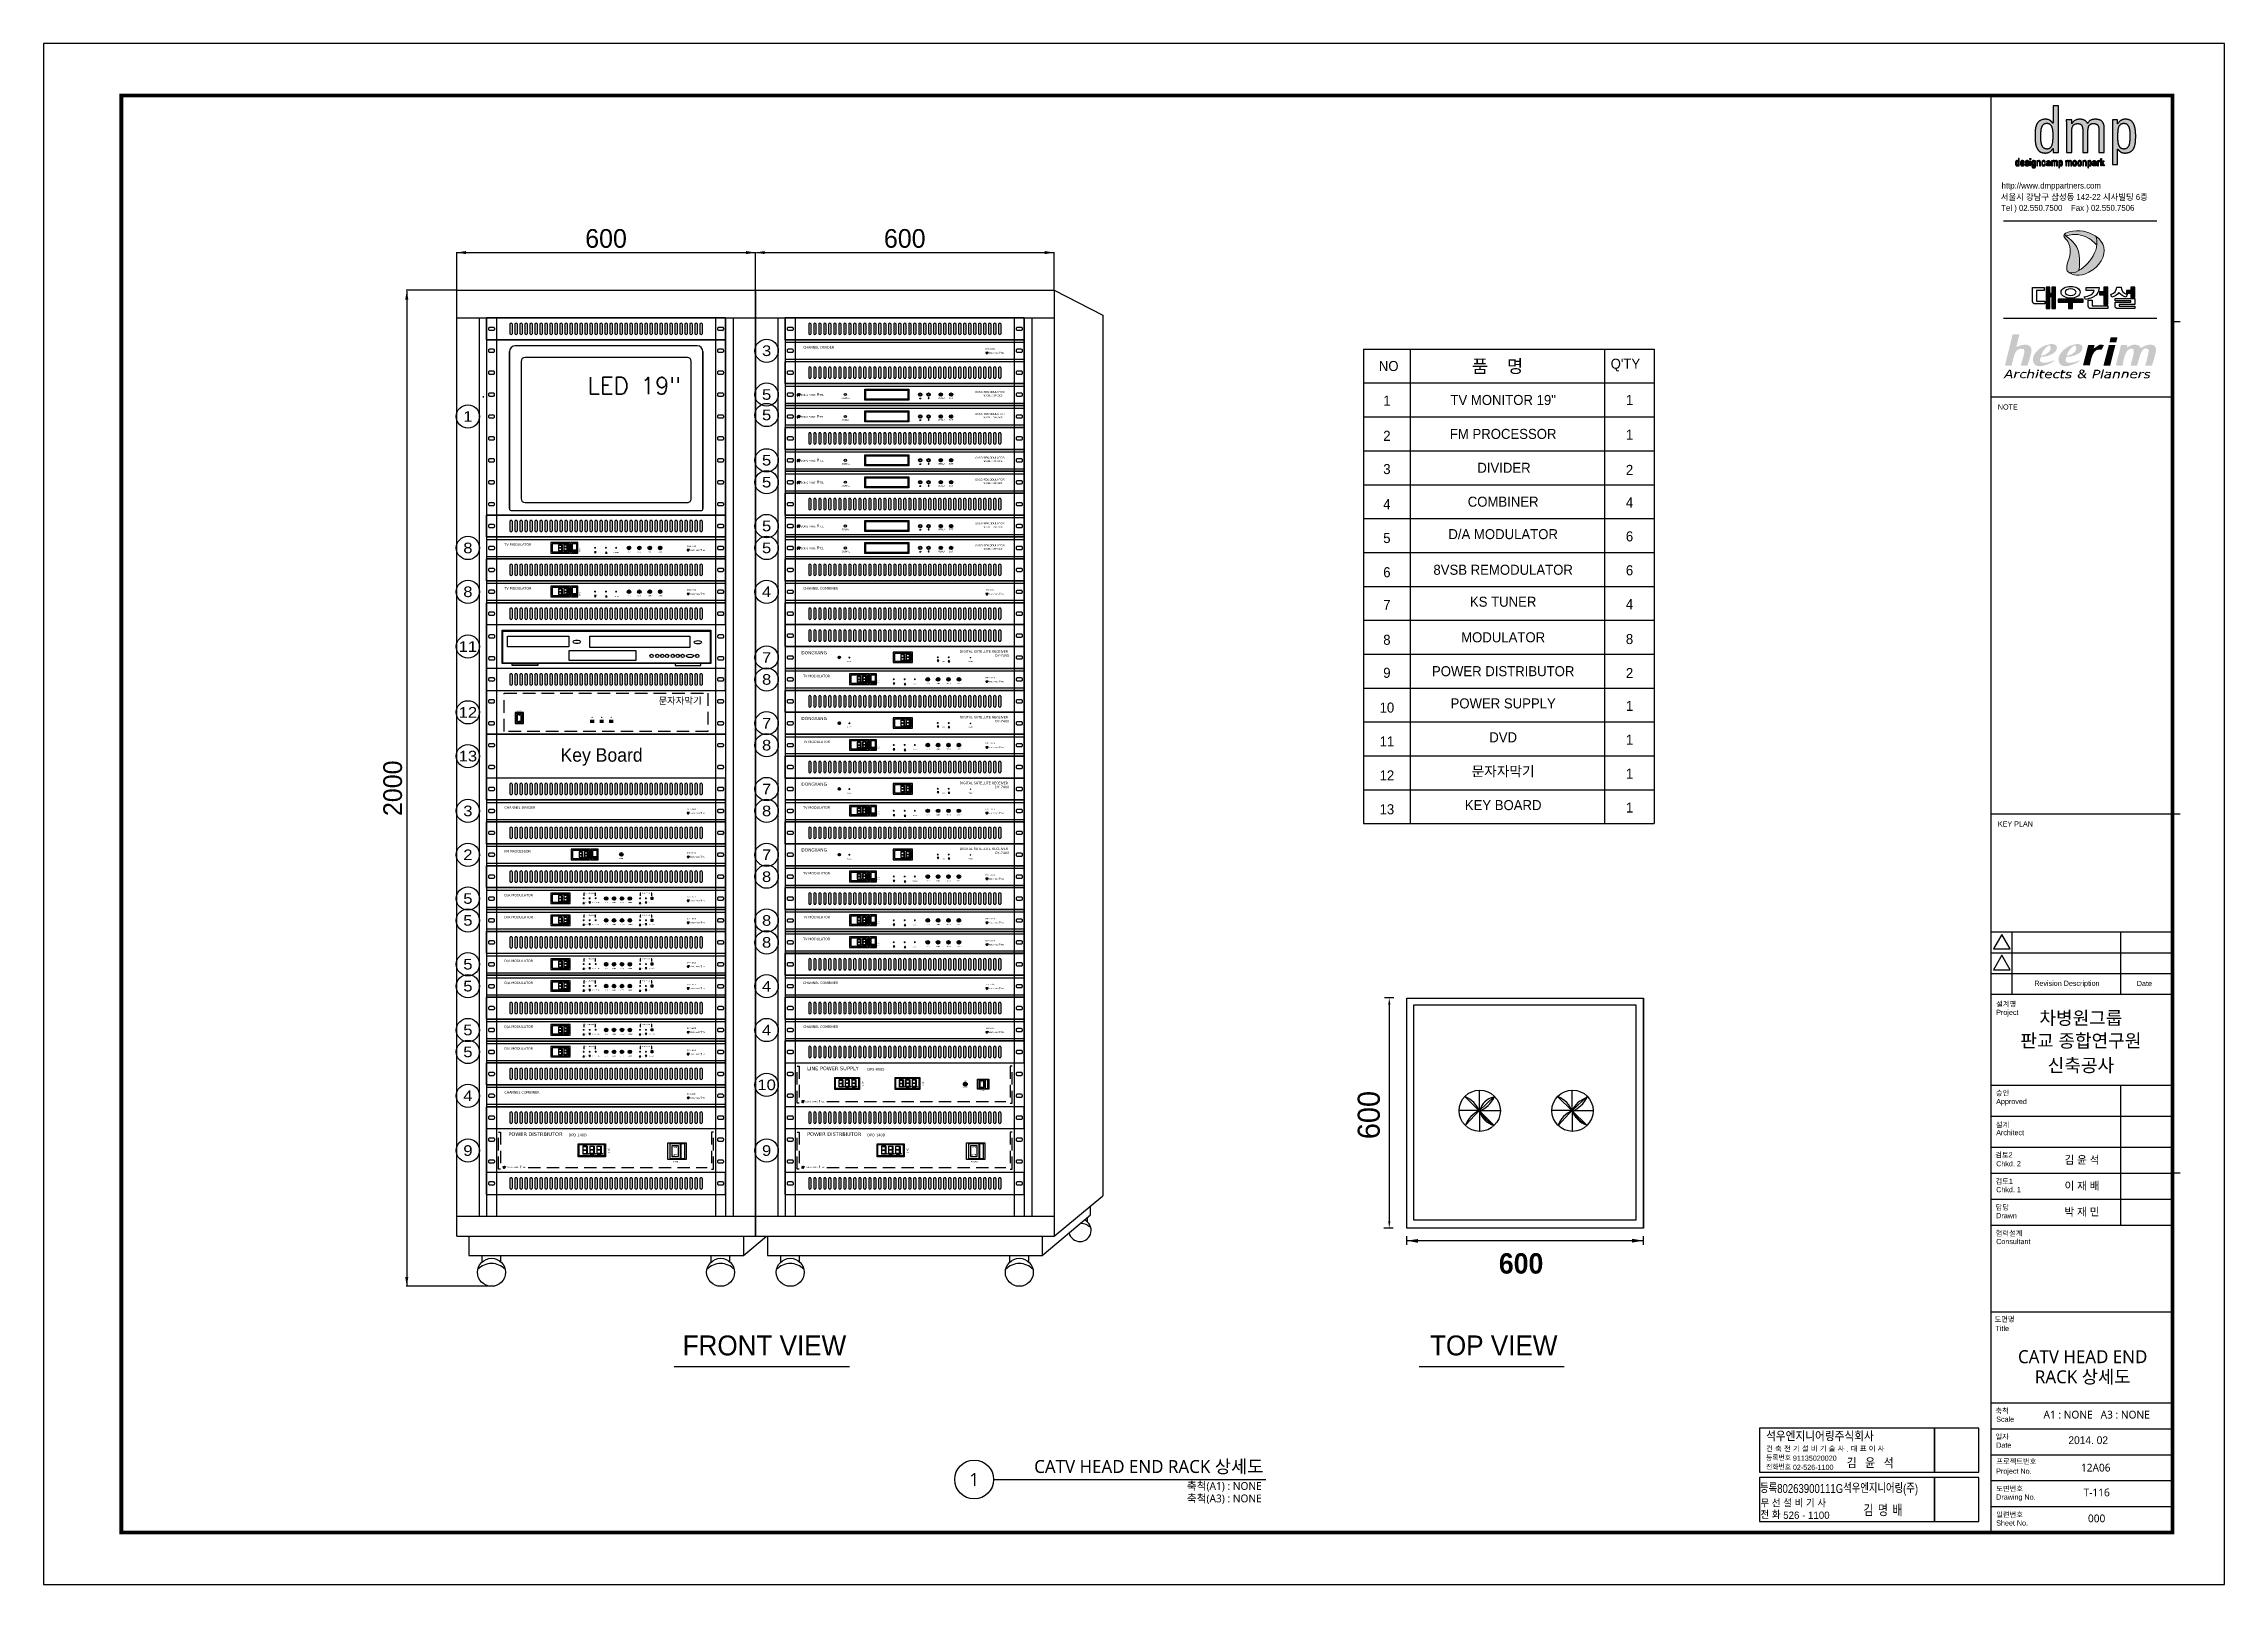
# Model space of a CAD drawing. Header units: millimetres. Extents: x 210163 to 420413, y -109 to 148391.
import ezdxf
from ezdxf.enums import TextEntityAlignment as Align

# ---------------------------------------------------------------- set-up
doc = ezdxf.new("R2010")
doc.units = ezdxf.units.MM
doc.header["$LTSCALE"] = 50
doc.header["$MEASUREMENT"] = 0
doc.linetypes.add('CONTINOUS', pattern=[0])
doc.linetypes.add('DASHED', pattern=[0.75, 0.5, -0.25])
doc.layers.get('0').update_dxf_attribs({"linetype": 'CONTINUOUS'})
for name, color, linetype in [('001dmp-FORM', 253, 'CONTINUOUS'), ('003dmp-TIT', 253, 'CONTINUOUS'), ('ARCH', 9, 'CONTINUOUS'), ('ARCHI', 7, 'CONTINUOUS'), ('CABLE', 2, 'CONTINUOUS'), ('form', 7, 'CONTINUOUS'), ('LINE2', 7, 'DASHED'), ('TEXT', 7, 'CONTINUOUS'), ('TXT', 7, 'CONTINUOUS'), ('모양', 4, 'CONTINUOUS')]:
    doc.layers.add(name, color=color, linetype=linetype)
doc.styles.add('GHM1', font='GEM1', dxfattribs={"bigfont": 'GHM1'})
doc.styles.add('GHS', font='romans.shx', dxfattribs={"bigfont": 'ghs.shx'})
doc.styles.add('GND', font='verdana_0.ttf')
doc.styles.get("Standard").update_dxf_attribs({"font": 'SYMBOL'})
doc.styles.add('sukwoo', font='malgun.ttf')
doc.styles.add('UL', font='', dxfattribs={"height": 300})
doc.styles.add('굴림', font='Gulim.ttf')
doc.styles.add('돋움', font='Dotum.ttf')
doc.styles.add('큰글씨', font='H2GTRM_0.TTF', dxfattribs={"height": 600})
doc.styles.get('UL').set_extended_font_data('HY울릉도L')

# ---------------------------------------------------------------- blocks, each defined once
blk = doc.blocks.new('Rack-2000')
at = {"lineweight": -3}
for p, q in [((1272, 1964.2), (1872, 1964.2)), ((1272, 64.8), (1272, 1964.2)), ((1872, 1964.2), (1872, 64.8)), ((1872, 1964.2), (1969.6, 1914.2)), ((1272, 1908.8), (1872, 1908.8)), ((1317, 1908.8), (1317, 104.8)), ((1332, 1908.8), (1332, 104.8)), ((1352, 1908.8), (1352, 104.8)), ((1792, 1908.8), (1792, 104.8)), ((1812, 1908.8), (1812, 104.8)), ((1827, 1908.8), (1827, 104.8)), ((1969.6, 1914.2), (1969.6, 146.2)), ((1872, 64.8), (1969.6, 146.2)), ((1272, 104.8), (1872, 104.8)), ((1847.8, 26.2), (1945.3, 107.7)), ((1938.9, 93.1), (1938.9, 102.3)), ((1945.3, 107.7), (1945.3, 126)), ((1272, 64.8), (1872, 64.8)), ((1296.3, 64.8), (1296.3, 26.2)), ((1847.8, 64.8), (1847.8, 26.2)), ((1296.3, 26.2), (1847.8, 26.2)), ((1323.1, 13.2), (1323.1, 26.2)), ((1360.8, 13.2), (1360.8, 26.2)), ((1783.2, 13.2), (1783.2, 26.2)), ((1820.9, 13.2), (1820.9, 26.2))]:
    blk.add_line(p, q, dxfattribs=at)
for centre in [(1342, -7.7), (1802.1, -7.7)]:
    blk.add_circle(centre, 28.1, dxfattribs=at)
for centre, radius, start, end in [((1923.9, 76.5), 22.5, 192.7967, 66.9215), ((1923.9, 60), 30.6, 44.1388, 88.3067), ((1342, -28.3), 38.2, 44.1388, 135.8612), ((1802.1, -28.3), 38.2, 44.1388, 135.8612)]:
    blk.add_arc(centre, radius, start, end, dxfattribs=at)
blk = doc.blocks.new('Rack2-2000')
at = {"lineweight": -3}
for p, q in [((672, 1964.2), (1272, 1964.2)), ((672, 64.8), (672, 1964.2)), ((1272, 1964.2), (1272, 64.8)), ((672, 1908.8), (1272, 1908.8)), ((717, 1908.8), (717, 104.8)), ((732, 1908.8), (732, 104.8)), ((752, 1908.8), (752, 104.8)), ((1192, 1908.8), (1192, 104.8)), ((1212, 1908.8), (1212, 104.8)), ((1227, 1908.8), (1227, 104.8)), ((672, 104.8), (1272, 104.8)), ((672, 64.8), (1272, 64.8)), ((696.3, 64.8), (696.3, 26.2)), ((1247.8, 64.8), (1247.8, 26.2)), ((1247.8, 26.2), (1294, 64.8)), ((696.3, 26.2), (1247.8, 26.2)), ((723.1, 13.2), (723.1, 26.2)), ((760.8, 13.2), (760.8, 26.2)), ((1183.2, 13.2), (1183.2, 26.2)), ((1220.9, 13.2), (1220.9, 26.2))]:
    blk.add_line(p, q, dxfattribs=at)
for centre in [(742, -7.7), (1202.1, -7.7)]:
    blk.add_circle(centre, 28.1, dxfattribs=at)
for centre in [(742, -28.3), (1202.1, -28.3)]:
    blk.add_arc(centre, 38.2, 44.1388, 135.8612, dxfattribs=at)
blk = doc.blocks.new('Blank(1)')
at = {"lineweight": -3}
for p, q in [((10150.2, 3784), (10150.2, 3828)), ((10630.2, 3828), (10150.2, 3828)), ((10197.2, 3815.9), (10197.2, 3796.1)), ((10630.2, 3784), (10630.2, 3828)), ((10150.2, 3784), (10630.2, 3784))]:
    blk.add_line(p, q, dxfattribs=at)
at = {"color": 0, "lineweight": -3}
for p, q in [((10201.7, 3815.9), (10201.7, 3796.1)), ((10207.2, 3815.9), (10207.2, 3796.1)), ((10207.2, 3815.9), (10207.2, 3796.1)), ((10211.7, 3815.9), (10211.7, 3796.1)), ((10211.7, 3815.9), (10211.7, 3796.1)), ((10217.3, 3815.9), (10217.3, 3796.1)), ((10217.3, 3815.9), (10217.3, 3796.1)), ((10221.7, 3815.9), (10221.7, 3796.1)), ((10221.7, 3815.9), (10221.7, 3796.1)), ((10227.3, 3815.9), (10227.3, 3796.1)), ((10227.3, 3815.9), (10227.3, 3796.1)), ((10231.8, 3815.9), (10231.8, 3796.1)), ((10231.8, 3815.9), (10231.8, 3796.1)), ((10237.3, 3815.9), (10237.3, 3796.1)), ((10237.3, 3815.9), (10237.3, 3796.1)), ((10241.8, 3815.9), (10241.8, 3796.1)), ((10241.8, 3815.9), (10241.8, 3796.1)), ((10247.4, 3815.9), (10247.4, 3796.1)), ((10247.4, 3815.9), (10247.4, 3796.1)), ((10251.8, 3815.9), (10251.8, 3796.1)), ((10251.8, 3815.9), (10251.8, 3796.1)), ((10257.4, 3815.9), (10257.4, 3796.1)), ((10257.4, 3815.9), (10257.4, 3796.1)), ((10261.9, 3815.9), (10261.9, 3796.1)), ((10261.9, 3815.9), (10261.9, 3796.1)), ((10267.5, 3815.9), (10267.5, 3796.1)), ((10267.5, 3815.9), (10267.5, 3796.1)), ((10271.9, 3815.9), (10271.9, 3796.1)), ((10271.9, 3815.9), (10271.9, 3796.1)), ((10277.5, 3815.9), (10277.5, 3796.1)), ((10277.5, 3815.9), (10277.5, 3796.1)), ((10282, 3815.9), (10282, 3796.1)), ((10282, 3815.9), (10282, 3796.1)), ((10287.5, 3815.9), (10287.5, 3796.1)), ((10287.5, 3815.9), (10287.5, 3796.1)), ((10292, 3815.9), (10292, 3796.1)), ((10292, 3815.9), (10292, 3796.1)), ((10297.6, 3815.9), (10297.6, 3796.1)), ((10297.6, 3815.9), (10297.6, 3796.1)), ((10302, 3815.9), (10302, 3796.1)), ((10302, 3815.9), (10302, 3796.1)), ((10307.6, 3815.9), (10307.6, 3796.1)), ((10307.6, 3815.9), (10307.6, 3796.1)), ((10312.1, 3815.9), (10312.1, 3796.1)), ((10312.1, 3815.9), (10312.1, 3796.1)), ((10317.7, 3815.9), (10317.7, 3796.1)), ((10317.7, 3815.9), (10317.7, 3796.1)), ((10322.1, 3815.9), (10322.1, 3796.1)), ((10322.1, 3815.9), (10322.1, 3796.1)), ((10327.7, 3815.9), (10327.7, 3796.1)), ((10327.7, 3815.9), (10327.7, 3796.1)), ((10332.2, 3815.9), (10332.2, 3796.1)), ((10332.2, 3815.9), (10332.2, 3796.1)), ((10337.7, 3815.9), (10337.7, 3796.1)), ((10337.7, 3815.9), (10337.7, 3796.1)), ((10342.2, 3815.9), (10342.2, 3796.1)), ((10342.2, 3815.9), (10342.2, 3796.1)), ((10347.8, 3815.9), (10347.8, 3796.1)), ((10347.8, 3815.9), (10347.8, 3796.1)), ((10352.2, 3815.9), (10352.2, 3796.1)), ((10352.2, 3815.9), (10352.2, 3796.1)), ((10357.8, 3815.9), (10357.8, 3796.1)), ((10357.8, 3815.9), (10357.8, 3796.1)), ((10362.3, 3815.9), (10362.3, 3796.1)), ((10362.3, 3815.9), (10362.3, 3796.1)), ((10367.9, 3815.9), (10367.9, 3796.1)), ((10367.9, 3815.9), (10367.9, 3796.1)), ((10372.3, 3815.9), (10372.3, 3796.1)), ((10372.3, 3815.9), (10372.3, 3796.1)), ((10377.9, 3815.9), (10377.9, 3796.1)), ((10377.9, 3815.9), (10377.9, 3796.1)), ((10382.4, 3815.9), (10382.4, 3796.1)), ((10382.4, 3815.9), (10382.4, 3796.1)), ((10387.9, 3815.9), (10387.9, 3796.1)), ((10387.9, 3815.9), (10387.9, 3796.1)), ((10392.4, 3815.9), (10392.4, 3796.1)), ((10392.4, 3815.9), (10392.4, 3796.1)), ((10398, 3815.9), (10398, 3796.1)), ((10398, 3815.9), (10398, 3796.1)), ((10402.4, 3815.9), (10402.4, 3796.1)), ((10402.4, 3815.9), (10402.4, 3796.1)), ((10408, 3815.9), (10408, 3796.1)), ((10408, 3815.9), (10408, 3796.1)), ((10412.5, 3815.9), (10412.5, 3796.1)), ((10412.5, 3815.9), (10412.5, 3796.1)), ((10418.1, 3815.9), (10418.1, 3796.1)), ((10418.1, 3815.9), (10418.1, 3796.1)), ((10422.5, 3815.9), (10422.5, 3796.1)), ((10422.5, 3815.9), (10422.5, 3796.1)), ((10428.1, 3815.9), (10428.1, 3796.1)), ((10428.1, 3815.9), (10428.1, 3796.1)), ((10432.6, 3815.9), (10432.6, 3796.1)), ((10432.6, 3815.9), (10432.6, 3796.1)), ((10438.1, 3815.9), (10438.1, 3796.1)), ((10438.1, 3815.9), (10438.1, 3796.1)), ((10442.6, 3815.9), (10442.6, 3796.1)), ((10442.6, 3815.9), (10442.6, 3796.1)), ((10448.2, 3815.9), (10448.2, 3796.1)), ((10448.2, 3815.9), (10448.2, 3796.1)), ((10452.6, 3815.9), (10452.6, 3796.1)), ((10452.6, 3815.9), (10452.6, 3796.1)), ((10458.2, 3815.9), (10458.2, 3796.1)), ((10458.2, 3815.9), (10458.2, 3796.1)), ((10462.7, 3815.9), (10462.7, 3796.1)), ((10462.7, 3815.9), (10462.7, 3796.1)), ((10468.2, 3815.9), (10468.2, 3796.1)), ((10468.2, 3815.9), (10468.2, 3796.1)), ((10472.7, 3815.9), (10472.7, 3796.1)), ((10472.7, 3815.9), (10472.7, 3796.1)), ((10478.3, 3815.9), (10478.3, 3796.1)), ((10478.3, 3815.9), (10478.3, 3796.1)), ((10482.8, 3815.9), (10482.8, 3796.1)), ((10482.8, 3815.9), (10482.8, 3796.1)), ((10488.3, 3815.9), (10488.3, 3796.1)), ((10488.3, 3815.9), (10488.3, 3796.1)), ((10492.8, 3815.9), (10492.8, 3796.1)), ((10492.8, 3815.9), (10492.8, 3796.1)), ((10498.4, 3815.9), (10498.4, 3796.1)), ((10498.4, 3815.9), (10498.4, 3796.1)), ((10502.8, 3815.9), (10502.8, 3796.1)), ((10502.8, 3815.9), (10502.8, 3796.1)), ((10508.4, 3815.9), (10508.4, 3796.1)), ((10508.4, 3815.9), (10508.4, 3796.1)), ((10508.4, 3815.9), (10508.4, 3796.1)), ((10508.4, 3815.9), (10508.4, 3796.1)), ((10512.9, 3815.9), (10512.9, 3796.1)), ((10512.9, 3815.9), (10512.9, 3796.1)), ((10512.9, 3815.9), (10512.9, 3796.1)), ((10512.9, 3815.9), (10512.9, 3796.1)), ((10518.4, 3815.9), (10518.4, 3796.1)), ((10518.4, 3815.9), (10518.4, 3796.1)), ((10518.4, 3815.9), (10518.4, 3796.1)), ((10522.9, 3815.9), (10522.9, 3796.1)), ((10522.9, 3815.9), (10522.9, 3796.1)), ((10522.9, 3815.9), (10522.9, 3796.1)), ((10528.5, 3815.9), (10528.5, 3796.1)), ((10528.5, 3815.9), (10528.5, 3796.1)), ((10532.9, 3815.9), (10532.9, 3796.1)), ((10532.9, 3815.9), (10532.9, 3796.1)), ((10538.5, 3815.9), (10538.5, 3796.1)), ((10538.5, 3815.9), (10538.5, 3796.1)), ((10543, 3815.9), (10543, 3796.1)), ((10543, 3815.9), (10543, 3796.1)), ((10548.6, 3815.9), (10548.6, 3796.1)), ((10548.6, 3815.9), (10548.6, 3796.1)), ((10553, 3815.9), (10553, 3796.1)), ((10553, 3815.9), (10553, 3796.1)), ((10558.6, 3815.9), (10558.6, 3796.1)), ((10558.6, 3815.9), (10558.6, 3796.1)), ((10563.1, 3815.9), (10563.1, 3796.1)), ((10563.1, 3815.9), (10563.1, 3796.1)), ((10568.6, 3815.9), (10568.6, 3796.1)), ((10568.6, 3815.9), (10568.6, 3796.1)), ((10573.1, 3815.9), (10573.1, 3796.1)), ((10573.1, 3815.9), (10573.1, 3796.1)), ((10578.7, 3815.9), (10578.7, 3796.1)), ((10583.1, 3815.9), (10583.1, 3796.1))]:
    blk.add_line(p, q, dxfattribs=at)
at = {"lineweight": -3}
for points in [[(10153.9, 3806.6), (10153.9, 3805.4, 0.414214), (10156.2, 3803), (10164.2, 3803, 0.414214), (10166.5, 3805.4), (10166.5, 3806.6, 0.414214), (10164.2, 3808.9), (10156.2, 3808.9, 0.414214)], [(10613.9, 3806.6), (10613.9, 3805.4, 0.414214), (10616.2, 3803), (10624.2, 3803, 0.414214), (10626.5, 3805.4), (10626.5, 3806.6, 0.414214), (10624.2, 3808.9), (10616.2, 3808.9, 0.414214)]]:
    blk.add_lwpolyline(points, format="xyb", close=True, dxfattribs=at)
at = {"color": 0, "lineweight": -3}
for centre, start, end in [((10199.4, 3815), 21.5265, 158.4735), ((10209.5, 3815), 21.5265, 158.4735), ((10209.5, 3815), 21.5265, 158.4735), ((10219.5, 3815), 21.5265, 158.4735), ((10219.5, 3815), 21.5265, 158.4735), ((10229.5, 3815), 21.5265, 158.4735), ((10229.5, 3815), 21.5265, 158.4735), ((10239.6, 3815), 21.5265, 158.4735), ((10239.6, 3815), 21.5265, 158.4735), ((10249.6, 3815), 21.5265, 158.4735), ((10249.6, 3815), 21.5265, 158.4735), ((10259.7, 3815), 21.5265, 158.4735), ((10259.7, 3815), 21.5265, 158.4735), ((10269.7, 3815), 21.5265, 158.4735), ((10269.7, 3815), 21.5265, 158.4735), ((10279.7, 3815), 21.5265, 158.4735), ((10279.7, 3815), 21.5265, 158.4735), ((10289.8, 3815), 21.5265, 158.4735), ((10289.8, 3815), 21.5265, 158.4735), ((10299.8, 3815), 21.5265, 158.4735), ((10299.8, 3815), 21.5265, 158.4735), ((10309.9, 3815), 21.5265, 158.4735), ((10309.9, 3815), 21.5265, 158.4735), ((10319.9, 3815), 21.5265, 158.4735), ((10319.9, 3815), 21.5265, 158.4735), ((10329.9, 3815), 21.5265, 158.4735), ((10329.9, 3815), 21.5265, 158.4735), ((10340, 3815), 21.5265, 158.4735), ((10340, 3815), 21.5265, 158.4735), ((10350, 3815), 21.5265, 158.4735), ((10350, 3815), 21.5265, 158.4735), ((10360, 3815), 21.5265, 158.4735), ((10360, 3815), 21.5265, 158.4735), ((10370.1, 3815), 21.5265, 158.4735), ((10370.1, 3815), 21.5265, 158.4735), ((10380.1, 3815), 21.5265, 158.4735), ((10380.1, 3815), 21.5265, 158.4735), ((10390.2, 3815), 21.5265, 158.4735), ((10390.2, 3815), 21.5265, 158.4735), ((10400.2, 3815), 21.5265, 158.4735), ((10400.2, 3815), 21.5265, 158.4735), ((10410.2, 3815), 21.5265, 158.4735), ((10410.2, 3815), 21.5265, 158.4735), ((10420.3, 3815), 21.5265, 158.4735), ((10420.3, 3815), 21.5265, 158.4735), ((10430.3, 3815), 21.5265, 158.4735), ((10430.3, 3815), 21.5265, 158.4735), ((10440.4, 3815), 21.5265, 158.4735), ((10440.4, 3815), 21.5265, 158.4735), ((10450.4, 3815), 21.5265, 158.4735), ((10450.4, 3815), 21.5265, 158.4735), ((10460.4, 3815), 21.5265, 158.4735), ((10460.4, 3815), 21.5265, 158.4735), ((10470.5, 3815), 21.5265, 158.4735), ((10470.5, 3815), 21.5265, 158.4735), ((10480.5, 3815), 21.5265, 158.4735), ((10480.5, 3815), 21.5265, 158.4735), ((10490.6, 3815), 21.5265, 158.4735), ((10490.6, 3815), 21.5265, 158.4735), ((10500.6, 3815), 21.5265, 158.4735), ((10500.6, 3815), 21.5265, 158.4735), ((10510.6, 3815), 21.5265, 158.4735), ((10510.6, 3815), 21.5265, 158.4735), ((10510.6, 3815), 21.5265, 158.4735), ((10510.6, 3815), 21.5265, 158.4735), ((10520.7, 3815), 21.5265, 158.4735), ((10520.7, 3815), 21.5265, 158.4735), ((10520.7, 3815), 21.5265, 158.4735), ((10530.7, 3815), 21.5265, 158.4735), ((10530.7, 3815), 21.5265, 158.4735), ((10540.8, 3815), 21.5265, 158.4735), ((10540.8, 3815), 21.5265, 158.4735), ((10550.8, 3815), 21.5265, 158.4735), ((10550.8, 3815), 21.5265, 158.4735), ((10560.8, 3815), 21.5265, 158.4735), ((10560.8, 3815), 21.5265, 158.4735), ((10570.9, 3815), 21.5265, 158.4735), ((10570.9, 3815), 21.5265, 158.4735), ((10580.9, 3815), 21.5265, 158.4735), ((10199.4, 3797), 201.5265, 338.4735), ((10209.5, 3797), 201.5265, 338.4735), ((10209.5, 3797), 201.5265, 338.4735), ((10219.5, 3797), 201.5265, 338.4735), ((10219.5, 3797), 201.5265, 338.4735), ((10229.5, 3797), 201.5265, 338.4735), ((10229.5, 3797), 201.5265, 338.4735), ((10239.6, 3797), 201.5265, 338.4735), ((10239.6, 3797), 201.5265, 338.4735), ((10249.6, 3797), 201.5265, 338.4735), ((10249.6, 3797), 201.5265, 338.4735), ((10259.7, 3797), 201.5265, 338.4735), ((10259.7, 3797), 201.5265, 338.4735), ((10269.7, 3797), 201.5265, 338.4735), ((10269.7, 3797), 201.5265, 338.4735), ((10279.7, 3797), 201.5265, 338.4735), ((10279.7, 3797), 201.5265, 338.4735), ((10289.8, 3797), 201.5265, 338.4735), ((10289.8, 3797), 201.5265, 338.4735), ((10299.8, 3797), 201.5265, 338.4735), ((10299.8, 3797), 201.5265, 338.4735), ((10309.9, 3797), 201.5265, 338.4735), ((10309.9, 3797), 201.5265, 338.4735), ((10319.9, 3797), 201.5265, 338.4735), ((10319.9, 3797), 201.5265, 338.4735), ((10329.9, 3797), 201.5265, 338.4735), ((10329.9, 3797), 201.5265, 338.4735), ((10340, 3797), 201.5265, 338.4735), ((10340, 3797), 201.5265, 338.4735), ((10350, 3797), 201.5265, 338.4735), ((10350, 3797), 201.5265, 338.4735), ((10360, 3797), 201.5265, 338.4735), ((10360, 3797), 201.5265, 338.4735), ((10370.1, 3797), 201.5265, 338.4735), ((10370.1, 3797), 201.5265, 338.4735), ((10380.1, 3797), 201.5265, 338.4735), ((10380.1, 3797), 201.5265, 338.4735), ((10390.2, 3797), 201.5265, 338.4735), ((10390.2, 3797), 201.5265, 338.4735), ((10400.2, 3797), 201.5265, 338.4735), ((10400.2, 3797), 201.5265, 338.4735), ((10410.2, 3797), 201.5265, 338.4735), ((10410.2, 3797), 201.5265, 338.4735), ((10420.3, 3797), 201.5265, 338.4735), ((10420.3, 3797), 201.5265, 338.4735), ((10430.3, 3797), 201.5265, 338.4735), ((10430.3, 3797), 201.5265, 338.4735), ((10440.4, 3797), 201.5265, 338.4735), ((10440.4, 3797), 201.5265, 338.4735), ((10450.4, 3797), 201.5265, 338.4735), ((10450.4, 3797), 201.5265, 338.4735), ((10460.4, 3797), 201.5265, 338.4735), ((10460.4, 3797), 201.5265, 338.4735), ((10470.5, 3797), 201.5265, 338.4735), ((10470.5, 3797), 201.5265, 338.4735), ((10480.5, 3797), 201.5265, 338.4735), ((10480.5, 3797), 201.5265, 338.4735), ((10490.6, 3797), 201.5265, 338.4735), ((10490.6, 3797), 201.5265, 338.4735), ((10500.6, 3797), 201.5265, 338.4735), ((10500.6, 3797), 201.5265, 338.4735), ((10510.6, 3797), 201.5265, 338.4735), ((10510.6, 3797), 201.5265, 338.4735), ((10510.6, 3797), 201.5265, 338.4735), ((10510.6, 3797), 201.5265, 338.4735), ((10520.7, 3797), 201.5265, 338.4735), ((10520.7, 3797), 201.5265, 338.4735), ((10520.7, 3797), 201.5265, 338.4735), ((10530.7, 3797), 201.5265, 338.4735), ((10530.7, 3797), 201.5265, 338.4735), ((10540.8, 3797), 201.5265, 338.4735), ((10540.8, 3797), 201.5265, 338.4735), ((10550.8, 3797), 201.5265, 338.4735), ((10550.8, 3797), 201.5265, 338.4735), ((10560.8, 3797), 201.5265, 338.4735), ((10560.8, 3797), 201.5265, 338.4735), ((10570.9, 3797), 201.5265, 338.4735), ((10570.9, 3797), 201.5265, 338.4735), ((10580.9, 3797), 201.5265, 338.4735)]:
    blk.add_arc(centre, 2.4, start, end, dxfattribs=at)
blk = doc.blocks.new('POWER DISTRBIUTOR')
at = {"layer": 'TEXT', "lineweight": -3}
h = blk.add_hatch(color=254, dxfattribs=at)
edge = h.paths.add_edge_path()
edge.add_line((2131327.9, 1970947.2), (2131326.9, 1970947.2))
edge.add_line((2131326.9, 1970947.2), (2131326.9, 1970946.1))
edge.add_line((2131326.9, 1970946.1), (2131328, 1970946.1))
edge.add_ellipse((2131328, 1970945.8), major_axis=(0.195, 0.195), ratio=1, start_angle=225, end_angle=405, ccw=False)
edge.add_line((2131328, 1970945.5), (2131327.6, 1970945.5))
edge.add_line((2131327.6, 1970945.5), (2131327.6, 1970945.9))
edge.add_line((2131327.6, 1970945.9), (2131327.1, 1970945.9))
edge.add_line((2131327.1, 1970945.9), (2131327.1, 1970944.4))
edge.add_line((2131327.1, 1970944.4), (2131327.9, 1970944.4))
edge.add_ellipse((2131327.9, 1970945.8), major_axis=(1, 1), ratio=1, start_angle=225, end_angle=405)
h = blk.add_hatch(color=254, dxfattribs=at)
edge = h.paths.add_edge_path()
edge.add_ellipse((2131330, 1970947.6), major_axis=(-0.578, 0.578), ratio=1, start_angle=225, end_angle=405)
edge.add_arc((2131330, 1970947.6), 0.817, 180, 360)
h = blk.add_hatch(color=1, dxfattribs=at)
edge = h.paths.add_edge_path()
edge.add_ellipse((2131362.7, 1970948.4), major_axis=(1.19, 0), ratio=0.437659, start_angle=192.1224, end_angle=347.8776, ccw=False)
edge.add_line((2131361.5, 1970948.3), (2131362.7, 1970943.5))
edge.add_line((2131362.7, 1970943.5), (2131363.9, 1970948.3))
edge = h.paths.add_edge_path()
edge.add_ellipse((2131362.7, 1970948.8), major_axis=(1.19, 0), ratio=0.437659, start_angle=0, end_angle=360)
at = {"color": 1, "lineweight": -3}
for p, q in [((2131487.5, 1970980.6), (2131488, 1970981.1)), ((2131487.5, 1970980.6), (2131488, 1970980.1)), ((2131488, 1970980.1), (2131495.2, 1970980.1)), ((2131495.7, 1970980.6), (2131495.2, 1970981.1)), ((2131495.7, 1970980.6), (2131495.2, 1970980.1)), ((2131501.6, 1970980.6), (2131502, 1970981.1)), ((2131501.6, 1970980.6), (2131502, 1970980.1)), ((2131509.3, 1970980.1), (2131502, 1970980.1)), ((2131509.7, 1970980.6), (2131509.3, 1970981.1)), ((2131509.7, 1970980.6), (2131509.3, 1970980.1)), ((2131515.7, 1970980.6), (2131516.2, 1970981.1)), ((2131515.7, 1970980.6), (2131516.2, 1970980.1)), ((2131523.4, 1970980.1), (2131516.2, 1970980.1)), ((2131523.9, 1970980.6), (2131523.4, 1970981.1)), ((2131523.9, 1970980.6), (2131523.4, 1970980.1))]:
    blk.add_line(p, q, dxfattribs=at)
at = {"lineweight": -3}
for points in [[(2131293.9, 1971023.6), (2131773.9, 1971023.6), (2131773.9, 1970935.6), (2131293.9, 1970935.6)], [(2131661.9, 1970963.4), (2131683.2, 1970963.4), (2131683.2, 1970993.4), (2131661.9, 1970993.4)], [(2131665.9, 1970967.5), (2131679.2, 1970967.5), (2131679.2, 1970989.4), (2131665.9, 1970989.4)]]:
    blk.add_lwpolyline(points, close=True, dxfattribs=at)
for points in [[(2131297.6, 1971002.3), (2131297.6, 1971001, 0.414214), (2131299.9, 1970998.7), (2131307.9, 1970998.7, 0.414214), (2131310.2, 1971001), (2131310.2, 1971002.3, 0.414214), (2131307.9, 1971004.6), (2131299.9, 1971004.6, 0.414214)], [(2131757.6, 1971002.3), (2131757.6, 1971001, 0.414214), (2131759.9, 1970998.7), (2131767.9, 1970998.7, 0.414214), (2131770.2, 1971001), (2131770.2, 1971002.3, 0.414214), (2131767.9, 1971004.6), (2131759.9, 1971004.6, 0.414214)], [(2131297.6, 1970958.3), (2131297.6, 1970957, 0.414214), (2131299.9, 1970954.7), (2131307.9, 1970954.7, 0.414214), (2131310.2, 1970957), (2131310.2, 1970958.3, 0.414214), (2131307.9, 1970960.6), (2131299.9, 1970960.6, 0.414214)], [(2131757.6, 1970958.3), (2131757.6, 1970957, 0.414214), (2131759.9, 1970954.7), (2131767.9, 1970954.7, 0.414214), (2131770.2, 1970957), (2131770.2, 1970958.3, 0.414214), (2131767.9, 1970960.6), (2131759.9, 1970960.6, 0.414214)]]:
    blk.add_lwpolyline(points, format="xyb", close=True, dxfattribs=at)
at = {"color": 0, "lineweight": -3}
for points in [[(2131478.2, 1970993.1), (2131532.7, 1970993.1), (2131532.7, 1970966.7), (2131478.2, 1970966.7)], [(2131479.8, 1970991.5), (2131530.4, 1970991.5), (2131530.4, 1970968.7), (2131479.8, 1970968.7)], [(2131658, 1970995), (2131694.9, 1970995), (2131694.9, 1970961.7), (2131658, 1970961.7)], [(2131684.8, 1970993.6), (2131691.3, 1970993.6), (2131691.3, 1970963.3), (2131684.8, 1970963.3)]]:
    blk.add_lwpolyline(points, close=True, dxfattribs=at)
at = {"color": 1, "lineweight": -3}
for points in [[(2131487.1, 1970981.1), (2131487.4, 1970980.8), (2131488, 1970981.4), (2131488, 1970987.5), (2131487.3, 1970988.2), (2131487.1, 1970988)], [(2131487.3, 1970972.9), (2131488, 1970973.6), (2131488, 1970979.8), (2131487.4, 1970980.4), (2131487.1, 1970980.1), (2131487.1, 1970973.2)], [(2131487.5, 1970988.4), (2131488.2, 1970987.7), (2131495.1, 1970987.7), (2131495.8, 1970988.4), (2131495.6, 1970988.6), (2131487.7, 1970988.6)], [(2131488.2, 1970973.5), (2131495.1, 1970973.5), (2131495.8, 1970972.8), (2131495.6, 1970972.6), (2131487.7, 1970972.6), (2131487.5, 1970972.8)], [(2131496.2, 1970988), (2131496.2, 1970981.1), (2131495.9, 1970980.8), (2131495.2, 1970981.4), (2131495.2, 1970987.5), (2131495.9, 1970988.2)], [(2131495.9, 1970972.9), (2131495.2, 1970973.6), (2131495.2, 1970979.8), (2131495.9, 1970980.4), (2131496.2, 1970980.1), (2131496.2, 1970973.2)], [(2131501.1, 1970988), (2131501.1, 1970981.1), (2131501.4, 1970980.8), (2131502, 1970981.4), (2131502, 1970987.5), (2131501.3, 1970988.2)], [(2131501.3, 1970972.9), (2131502, 1970973.6), (2131502, 1970979.8), (2131501.4, 1970980.4), (2131501.1, 1970980.1), (2131501.1, 1970973.2)], [(2131509.8, 1970988.4), (2131509.1, 1970987.7), (2131502.2, 1970987.7), (2131501.5, 1970988.4), (2131501.7, 1970988.6), (2131509.6, 1970988.6)], [(2131509.1, 1970973.5), (2131502.2, 1970973.5), (2131501.5, 1970972.8), (2131501.7, 1970972.6), (2131509.6, 1970972.6), (2131509.8, 1970972.8)], [(2131510.2, 1970981.1), (2131509.9, 1970980.8), (2131509.3, 1970981.4), (2131509.3, 1970987.5), (2131510, 1970988.2), (2131510.2, 1970988)], [(2131510, 1970972.9), (2131509.3, 1970973.6), (2131509.3, 1970979.8), (2131509.9, 1970980.4), (2131510.2, 1970980.1), (2131510.2, 1970973.2)], [(2131515.3, 1970988), (2131515.3, 1970981.1), (2131515.6, 1970980.8), (2131516.2, 1970981.4), (2131516.2, 1970987.5), (2131515.5, 1970988.2)], [(2131515.5, 1970972.9), (2131516.2, 1970973.6), (2131516.2, 1970979.8), (2131515.6, 1970980.4), (2131515.3, 1970980.1), (2131515.3, 1970973.2)], [(2131524, 1970988.4), (2131523.3, 1970987.7), (2131516.4, 1970987.7), (2131515.7, 1970988.4), (2131515.9, 1970988.6), (2131523.8, 1970988.6)], [(2131523.3, 1970973.5), (2131516.4, 1970973.5), (2131515.7, 1970972.8), (2131515.9, 1970972.6), (2131523.8, 1970972.6), (2131524, 1970972.8)], [(2131524.4, 1970981.1), (2131524.1, 1970980.8), (2131523.4, 1970981.4), (2131523.4, 1970987.5), (2131524.1, 1970988.2), (2131524.4, 1970988)], [(2131524.1, 1970972.9), (2131523.4, 1970973.6), (2131523.4, 1970979.8), (2131524.1, 1970980.4), (2131524.4, 1970980.1), (2131524.4, 1970973.2)]]:
    blk.add_lwpolyline(points, close=True, dxfattribs=at)
for points in [[(2131488, 1970981.1), (2131495.2, 1970981.1)], [(2131509.3, 1970981.1), (2131502, 1970981.1)], [(2131523.4, 1970981.1), (2131516.2, 1970981.1)]]:
    blk.add_lwpolyline(points, dxfattribs=at)
for centre in [(2131498, 1970973), (2131512, 1970973), (2131526.2, 1970973)]:
    blk.add_circle(centre, 0.669, dxfattribs=at)
at = {"layer": 'LINE2', "color": 0, "lineweight": -3}
blk.add_line((2131377.2, 1970945.9), (2131737.1, 1970945.9), dxfattribs=at)
for points in [[(2131317.9, 1971016.8), (2131322.1, 1971016.8), (2131322.1, 1970942.5), (2131317.9, 1970942.5)], [(2131749.9, 1971016.8), (2131745.7, 1971016.8), (2131745.7, 1970942.5), (2131749.9, 1970942.5)]]:
    blk.add_lwpolyline(points, close=True, dxfattribs=at)
at = {"layer": 'TEXT', "color": 254, "lineweight": -3}
for p, q in [((2131329.1, 1970947.2), (2131327.9, 1970947.2)), ((2131329.3, 1970946.8), (2131329.3, 1970946.9)), ((2131329.6, 1970945.7), (2131329.6, 1970944.6)), ((2131330, 1970944.4), (2131329.8, 1970944.4)), ((2131330, 1970945.9), (2131330, 1970944.4))]:
    blk.add_line(p, q, dxfattribs=at)
blk.add_lwpolyline([(2131327.1, 1970945.9), (2131327.1, 1970944.4), (2131327.9, 1970944.4, 1), (2131327.9, 1970947.2), (2131326.9, 1970947.2), (2131326.9, 1970946.1), (2131328, 1970946.1, -1), (2131328, 1970945.5), (2131327.6, 1970945.5), (2131327.6, 1970945.9)], format="xyb", close=True, dxfattribs=at)
blk.add_lwpolyline([(2131331.9, 1970947.3), (2131331.8, 1970947.2), (2131331, 1970947.2, 0.613574), (2131330.8, 1970946.9), (2131330.8, 1970946.8, -0.478932), (2131330.1, 1970945.9), (2131330.1, 1970944.4), (2131330.3, 1970944.4, 0.414214), (2131330.5, 1970944.6), (2131330.5, 1970945.7, -0.414214), (2131330.9, 1970946.1), (2131331.6, 1970946.1, 0.414214), (2131331.9, 1970946.3), (2131331.9, 1970947.2), (2131332, 1970947.2)], format="xyb", dxfattribs=at)
blk.add_circle((2131330, 1970947.6), 0.817, dxfattribs=at)
for centre, radius, start, end in [((2131329.1, 1970947), 0.204, 323.8713, 90), ((2131330, 1970946.7), 0.73, 170.1847, 272.5497), ((2131329.2, 1970945.7), 0.384, 0, 62.5007), ((2131329.8, 1970944.6), 0.234, 180, 270)]:
    blk.add_arc(centre, radius, start, end, dxfattribs=at)
blk.add_ellipse((2131332, 1970947.3), major_axis=(0.133, 0.055), ratio=0.777783, start_param=3.935931, end_param=9.621882, dxfattribs=at)
at = {"color": 0, "lineweight": -3, "style": 'GND'}
for s, height, p in [('V', 4.88, (2131537.2, 1970978.9)), ('~', 4.88, (2131537.2, 1970972.9)), ('OFF', 3.61, (2131667.6, 1970968.9)), ('ON', 3.61, (2131669, 1970984.9)), ('POWER', 2.89, (2131666.6, 1970956))]:
    blk.add_text(s, height=height, dxfattribs=at).set_placement(p)
at = {"layer": 'TEXT', "lineweight": -3, "style": 'GND'}
for s, height, p in [('POWER DISTRBIUTOR', 7.316, (2131337.7, 1971009)), ('DPD-140D', 5.07, (2131458.9, 1971008.3)), ('DONG YANG     TEL', 2.882, (2131334.4, 1970944.6))]:
    blk.add_text(s, height=height, dxfattribs=at).set_placement(p)
blk = doc.blocks.new('DIGITAL TUNER')
at = {"lineweight": -3}
h = blk.add_hatch(color=256, dxfattribs=at)
edge = h.paths.add_edge_path()
edge.add_line((2125588.6, 1962139), (2125588.6, 1962137.8))
edge.add_ellipse((2125588.5, 1962137.2), major_axis=(0.459, 0.459), ratio=1, start_angle=237.1532, end_angle=392.8468, ccw=False)
edge.add_line((2125588.6, 1962136.5), (2125588.6, 1962135.4))
edge.add_ellipse((2125588.5, 1962137.2), major_axis=(-1.28, 1.28), ratio=1, start_angle=139.3283, end_angle=310.6717)
edge = h.paths.add_edge_path()
edge.add_ellipse((2125588.5, 1962137.2), major_axis=(1.28, 1.28), ratio=1, start_angle=49.3283, end_angle=220.6717)
edge.add_line((2125588.3, 1962135.4), (2125588.3, 1962136.5))
edge.add_ellipse((2125588.5, 1962137.2), major_axis=(-0.459, 0.459), ratio=1, start_angle=-32.8468, end_angle=122.8468, ccw=False)
edge.add_line((2125588.3, 1962137.8), (2125588.3, 1962139))
h = blk.add_hatch(color=7, dxfattribs=at)
edge = h.paths.add_edge_path()
edge.add_ellipse((2125608.8, 1962136.9), major_axis=(-1.45, 1.45), ratio=1, start_angle=45, end_angle=225)
edge.add_arc((2125608.8, 1962136.9), 2.05, 360, 540)
h = blk.add_hatch(color=9, dxfattribs=at)
edge = h.paths.add_edge_path()
edge.add_arc((2125786.4, 1962137.4), 2.04, 180, 360)
edge.add_ellipse((2125786.4, 1962137.4), major_axis=(-1.45, 1.45), ratio=1, start_angle=225, end_angle=405)
h = blk.add_hatch(color=9, dxfattribs=at)
edge = h.paths.add_edge_path()
edge.add_arc((2125808.4, 1962137.4), 2.04, 180, 360)
edge.add_ellipse((2125808.4, 1962137.4), major_axis=(-1.45, 1.45), ratio=1, start_angle=225, end_angle=405)
h = blk.add_hatch(color=1, dxfattribs=at)
edge = h.paths.add_edge_path()
edge.add_ellipse((2125852.1, 1962136.7), major_axis=(-1.11, 1.11), ratio=1, start_angle=45, end_angle=225)
edge.add_arc((2125852.1, 1962136.7), 1.57, 360, 540)
at = {"color": 1, "lineweight": -3}
for p, q in [((2125712.8, 1962137.4), (2125713.1, 1962137.8)), ((2125712.8, 1962137.4), (2125713.1, 1962137.1)), ((2125713.1, 1962137.1), (2125718.7, 1962137.1)), ((2125719, 1962137.4), (2125718.7, 1962137.8)), ((2125719, 1962137.4), (2125718.7, 1962137.1)), ((2125723.5, 1962137.4), (2125723.8, 1962137.8)), ((2125723.5, 1962137.4), (2125723.8, 1962137.1)), ((2125729.4, 1962137.1), (2125723.8, 1962137.1)), ((2125729.7, 1962137.4), (2125729.4, 1962137.8)), ((2125729.7, 1962137.4), (2125729.4, 1962137.1))]:
    blk.add_line(p, q, dxfattribs=at)
at = {"color": 54, "lineweight": -3}
blk.add_lwpolyline([(2125960.1, 1962159), (2125480.1, 1962159), (2125480.1, 1962115), (2125960.1, 1962115)], close=True, dxfattribs=at)
at = {"lineweight": -3}
for points in [[(2125483.8, 1962137.6), (2125483.8, 1962136.4, 0.414214), (2125486.1, 1962134.1), (2125494.1, 1962134.1, 0.414214), (2125496.4, 1962136.4), (2125496.4, 1962137.6, 0.414214), (2125494.1, 1962140), (2125486.1, 1962140, 0.414214)], [(2125588.3, 1962139, 0.927173), (2125588.3, 1962135.4), (2125588.3, 1962136.5, -0.807573), (2125588.3, 1962137.8)], [(2125588.6, 1962137.8, -0.807573), (2125588.6, 1962136.5), (2125588.6, 1962135.4, 0.927173), (2125588.6, 1962139)], [(2125943.8, 1962137.6), (2125943.8, 1962136.4, 0.414214), (2125946.1, 1962134.1), (2125954.1, 1962134.1, 0.414214), (2125956.4, 1962136.4), (2125956.4, 1962137.6, 0.414214), (2125954.1, 1962140), (2125946.1, 1962140, 0.414214)]]:
    blk.add_lwpolyline(points, format="xyb", close=True, dxfattribs=at)
blk.add_lwpolyline([(2125727.7, 1962148), (2125696.9, 1962148), (2125696.9, 1962126.9), (2125735.7, 1962126.9), (2125735.7, 1962148), (2125727.7, 1962148)], dxfattribs=at)
blk.add_lwpolyline([(2125699.6, 1962129.5), (2125733.1, 1962129.5), (2125733.1, 1962145.4), (2125699.6, 1962145.4)], close=True, dxfattribs=at)
at = {"color": 1, "lineweight": -3}
for points in [[(2125712.4, 1962137.8), (2125712.7, 1962137.6), (2125713.1, 1962138), (2125713.1, 1962142.7), (2125712.6, 1962143.3), (2125712.4, 1962143.1)], [(2125712.6, 1962131.6), (2125713.1, 1962132.1), (2125713.1, 1962136.8), (2125712.7, 1962137.3), (2125712.4, 1962137.1), (2125712.4, 1962131.8)], [(2125712.7, 1962143.4), (2125713.3, 1962142.9), (2125718.5, 1962142.9), (2125719.1, 1962143.4), (2125718.9, 1962143.6), (2125712.9, 1962143.6)], [(2125713.3, 1962132), (2125718.5, 1962132), (2125719.1, 1962131.5), (2125718.9, 1962131.3), (2125712.9, 1962131.3), (2125712.7, 1962131.5)], [(2125719.4, 1962143.1), (2125719.4, 1962137.8), (2125719.1, 1962137.6), (2125718.7, 1962138), (2125718.7, 1962142.7), (2125719.2, 1962143.3)], [(2125719.2, 1962131.6), (2125718.7, 1962132.1), (2125718.7, 1962136.8), (2125719.1, 1962137.3), (2125719.4, 1962137.1), (2125719.4, 1962131.8)], [(2125723.1, 1962143.1), (2125723.1, 1962137.8), (2125723.4, 1962137.6), (2125723.8, 1962138), (2125723.8, 1962142.7), (2125723.3, 1962143.3)], [(2125723.3, 1962131.6), (2125723.8, 1962132.1), (2125723.8, 1962136.8), (2125723.4, 1962137.3), (2125723.1, 1962137.1), (2125723.1, 1962131.8)], [(2125729.8, 1962143.4), (2125729.2, 1962142.9), (2125724, 1962142.9), (2125723.4, 1962143.4), (2125723.6, 1962143.6), (2125729.6, 1962143.6)], [(2125729.2, 1962132), (2125724, 1962132), (2125723.4, 1962131.5), (2125723.6, 1962131.3), (2125729.6, 1962131.3), (2125729.8, 1962131.5)], [(2125730.1, 1962137.8), (2125729.8, 1962137.6), (2125729.4, 1962138), (2125729.4, 1962142.7), (2125729.9, 1962143.3), (2125730.1, 1962143.1)], [(2125729.9, 1962131.6), (2125729.4, 1962132.1), (2125729.4, 1962136.8), (2125729.8, 1962137.3), (2125730.1, 1962137.1), (2125730.1, 1962131.8)]]:
    blk.add_lwpolyline(points, close=True, dxfattribs=at)
for points in [[(2125713.1, 1962137.8), (2125718.7, 1962137.8)], [(2125729.4, 1962137.8), (2125723.8, 1962137.8)]]:
    blk.add_lwpolyline(points, dxfattribs=at)
at = {"color": 4, "lineweight": -3}
for points in [[(2125786.9, 1962128.5), (2125788.5, 1962131.4), (2125785.2, 1962131.4)], [(2125808.9, 1962131.5), (2125807.2, 1962128.6), (2125810.5, 1962128.6)]]:
    blk.add_lwpolyline(points, close=True, dxfattribs=at)
at = {"lineweight": -3}
blk.add_circle((2125588.5, 1962137.2), 2.53, dxfattribs=at)
at = {"color": 1, "lineweight": -3}
for centre in [(2125720.7, 1962131.7), (2125731.4, 1962131.7)]:
    blk.add_circle(centre, 0.511, dxfattribs=at)
at = {"color": 4, "lineweight": -3}
for points in [[(2125785.2, 1962131.4), (2125786.9, 1962128.5), (2125785.2, 1962131.4), (2125788.5, 1962131.4)], [(2125810.5, 1962128.6), (2125808.9, 1962131.5), (2125810.5, 1962128.6), (2125807.2, 1962128.6)]]:
    blk.add_solid(points, dxfattribs=at)
at = {"color": 54, "lineweight": -3, "style": 'GND'}
blk.add_text('DONGYANG', height=6.34, dxfattribs=at).set_placement((2125512.4, 1962143.5))
at = {"color": 0, "lineweight": -3, "style": 'GND'}
for s, p in [('POWER', (2125604.1, 1962127.9)), ('CH', (2125795.6, 1962127.9)), ('POWER', (2125847.3, 1962127.9))]:
    blk.add_text(s, height=1.95, dxfattribs=at).set_placement(p)
at = {"layer": 'TEXT', "color": 54, "lineweight": -3, "style": 'GND'}
for s, height, p in [('DIGITAL SATELLITE RECEIVER', 4.774, (2125830.6, 1962146.7)), ('DY-7400', 4.77, (2125901.4, 1962138.6))]:
    blk.add_text(s, height=height, dxfattribs=at).set_placement(p)
blk = doc.blocks.new('CHANNEL DIVIDER')
at = {"layer": 'TEXT', "lineweight": -3}
h = blk.add_hatch(color=254, dxfattribs=at)
edge = h.paths.add_edge_path()
edge.add_line((2131707.8, 1969831.7), (2131706.9, 1969831.7))
edge.add_line((2131706.9, 1969831.7), (2131706.9, 1969830.8))
edge.add_line((2131706.9, 1969830.8), (2131707.8, 1969830.8))
edge.add_arc((2131707.8, 1969830.5), 0.23, -90, 90, ccw=False)
edge.add_line((2131707.8, 1969830.3), (2131707.5, 1969830.3))
edge.add_line((2131707.5, 1969830.3), (2131707.5, 1969830.7))
edge.add_line((2131707.5, 1969830.7), (2131707.1, 1969830.7))
edge.add_line((2131707.1, 1969830.7), (2131707.1, 1969829.3))
edge.add_line((2131707.1, 1969829.3), (2131707.8, 1969829.3))
edge.add_arc((2131707.8, 1969830.5), 1.18, 270, 450)
h = blk.add_hatch(dxfattribs=at)
h.set_pattern_fill('ANGLE', color=254, scale=0.004878, style=0)
h.set_pattern_definition([(0, (2131679.51228, 1969681.661276), (0, 0.0340697454), [0.024777997, -0.009291749]), (90, (2131679.51228, 1969681.661276), (-0.0340697454, 0), [0.024777997, -0.009291749])])
edge = h.paths.add_edge_path()
edge.add_line((2131709.5, 1969830.7), (2131709.5, 1969829.3))
edge.add_line((2131709.5, 1969829.3), (2131709.7, 1969829.3))
edge.add_arc((2131709.7, 1969829.5), 0.195, 270, 360)
edge.add_line((2131709.9, 1969829.5), (2131709.9, 1969830.4))
edge.add_arc((2131710.2, 1969830.4), 0.32, 90, 180, ccw=False)
edge.add_line((2131710.2, 1969830.8), (2131710.8, 1969830.8))
edge.add_ellipse((2131710.8, 1969831), major_axis=(-0.138, 0.138), ratio=1, start_angle=135, end_angle=225)
edge.add_line((2131711, 1969831), (2131711, 1969831.7))
edge.add_line((2131711, 1969831.7), (2131711.1, 1969831.7))
edge.add_ellipse((2131711.2, 1969831.8), major_axis=(0.111, 0.046), ratio=0.777783, start_angle=225.5122, end_angle=551.2932)
edge.add_line((2131711.1, 1969831.8), (2131711, 1969831.7))
edge.add_line((2131711, 1969831.7), (2131710.3, 1969831.7))
edge.add_ellipse((2131710.3, 1969831.5), major_axis=(-0.12, 0.12), ratio=1, start_angle=-45, end_angle=81.1287)
edge.add_line((2131710.2, 1969831.4), (2131710.2, 1969831.4))
edge.add_ellipse((2131709.6, 1969831.3), major_axis=(0.43, 0.43), ratio=1, start_angle=222.4503, end_angle=324.8153, ccw=False)
edge = h.paths.add_edge_path()
edge.add_ellipse((2131709.4, 1969831.3), major_axis=(0.43, 0.43), ratio=1, start_angle=125.1847, end_angle=227.5497, ccw=False)
edge.add_line((2131708.8, 1969831.4), (2131708.8, 1969831.4))
edge.add_ellipse((2131708.7, 1969831.5), major_axis=(-0.12, 0.12), ratio=1, start_angle=188.8713, end_angle=315)
edge.add_line((2131708.7, 1969831.7), (2131707.8, 1969831.7))
edge.add_arc((2131707.8, 1969830.5), 1.18, 9.4289, 90, ccw=False)
edge.add_ellipse((2131708.8, 1969830.4), major_axis=(-0.226, 0.226), ratio=1, start_angle=225, end_angle=287.5007, ccw=False)
edge.add_line((2131709.1, 1969830.4), (2131709.1, 1969829.5))
edge.add_arc((2131709.3, 1969829.5), 0.195, 180, 270)
edge.add_line((2131709.3, 1969829.3), (2131709.5, 1969829.3))
edge.add_line((2131709.5, 1969829.3), (2131709.5, 1969830.7))
h = blk.add_hatch(color=254, dxfattribs=at)
edge = h.paths.add_edge_path()
edge.add_ellipse((2131709.5, 1969832), major_axis=(-0.481, 0.481), ratio=1, start_angle=225, end_angle=405)
edge.add_ellipse((2131709.5, 1969832), major_axis=(-0.481, 0.481), ratio=1, start_angle=45, end_angle=225)
h = blk.add_hatch(color=254, dxfattribs=at)
edge = h.paths.add_edge_path()
edge.add_ellipse((2131734.9, 1969832.5), major_axis=(0.967, 0), ratio=0.437659, start_angle=192.1224, end_angle=347.8776, ccw=False)
edge.add_line((2131733.9, 1969832.4), (2131734.9, 1969828.5))
edge.add_line((2131734.9, 1969828.5), (2131735.8, 1969832.4))
edge = h.paths.add_edge_path()
edge.add_ellipse((2131734.9, 1969832.8), major_axis=(0.967, 0), ratio=0.437659, start_angle=0, end_angle=360)
at = {"lineweight": -3}
for p, q in [((2131303.8, 1969852.2), (2131783.8, 1969852.2)), ((2131303.8, 1969818.2), (2131783.8, 1969818.2))]:
    blk.add_line(p, q, dxfattribs=at)
at = {"color": 5, "lineweight": -3}
blk.add_lwpolyline([(2131783.8, 1969857.2), (2131303.8, 1969857.2), (2131303.8, 1969813.2), (2131783.8, 1969813.2)], close=True, dxfattribs=at)
at = {"lineweight": -3}
for points in [[(2131307.5, 1969835.8), (2131307.5, 1969834.5, 0.414214), (2131309.8, 1969832.2), (2131317.8, 1969832.2, 0.414214), (2131320.1, 1969834.5), (2131320.1, 1969835.8, 0.414214), (2131317.8, 1969838.1), (2131309.8, 1969838.1, 0.414214)], [(2131767.5, 1969835.8), (2131767.5, 1969834.5, 0.414214), (2131769.8, 1969832.2), (2131777.8, 1969832.2, 0.414214), (2131780.1, 1969834.5), (2131780.1, 1969835.8, 0.414214), (2131777.8, 1969838.1), (2131769.8, 1969838.1, 0.414214)]]:
    blk.add_lwpolyline(points, format="xyb", close=True, dxfattribs=at)
at = {"layer": 'TEXT', "color": 254, "lineweight": -3}
for p, q in [((2131708.7, 1969831.7), (2131707.8, 1969831.7)), ((2131708.8, 1969831.4), (2131708.8, 1969831.4)), ((2131709.1, 1969830.4), (2131709.1, 1969829.5)), ((2131709.5, 1969829.3), (2131709.3, 1969829.3)), ((2131709.5, 1969830.7), (2131709.5, 1969829.3))]:
    blk.add_line(p, q, dxfattribs=at)
blk.add_lwpolyline([(2131707.1, 1969830.7), (2131707.1, 1969829.3), (2131707.8, 1969829.3, 1), (2131707.8, 1969831.7), (2131706.9, 1969831.7), (2131706.9, 1969830.8), (2131707.8, 1969830.8, -1), (2131707.8, 1969830.3), (2131707.5, 1969830.3), (2131707.5, 1969830.7)], format="xyb", close=True, dxfattribs=at)
blk.add_lwpolyline([(2131711.1, 1969831.8), (2131711, 1969831.7), (2131710.3, 1969831.7, 0.613574), (2131710.2, 1969831.4), (2131710.2, 1969831.4, -0.478932), (2131709.5, 1969830.7), (2131709.5, 1969829.3), (2131709.7, 1969829.3, 0.414214), (2131709.9, 1969829.5), (2131709.9, 1969830.4, -0.414214), (2131710.2, 1969830.8), (2131710.8, 1969830.8, 0.414214), (2131711, 1969831), (2131711, 1969831.7), (2131711.1, 1969831.7)], format="xyb", dxfattribs=at)
blk.add_circle((2131709.5, 1969832), 0.681, dxfattribs=at)
for centre, radius, start, end in [((2131708.7, 1969831.5), 0.17, 323.8713, 90), ((2131709.4, 1969831.3), 0.609, 170.1847, 272.5497), ((2131708.8, 1969830.4), 0.32, 0, 62.5007), ((2131709.3, 1969829.5), 0.195, 180, 270)]:
    blk.add_arc(centre, radius, start, end, dxfattribs=at)
blk.add_ellipse((2131711.2, 1969831.8), major_axis=(0.111, 0.046), ratio=0.777783, start_param=3.935931, end_param=9.621882, dxfattribs=at)
at = {"color": 5, "lineweight": -3, "style": 'GND'}
for s, height, p in [('CHANNEL DIVIDER', 4.878, (2131339.6, 1969839.5)), ('DCD-400N', 2.54, (2131706.2, 1969837.3)), ('DONG YANG     TEL', 2.341, (2131711.9, 1969829.4))]:
    blk.add_text(s, height=height, dxfattribs=at).set_placement(p)
blk = doc.blocks.new('DAM-100D')
at = {"lineweight": -3}
h = blk.add_hatch(color=9, dxfattribs=at)
edge = h.paths.add_edge_path()
edge.add_ellipse((2122013.9, 1941784.3), major_axis=(-1.45, 1.45), ratio=1, start_angle=45, end_angle=225)
edge.add_ellipse((2122013.9, 1941784.3), major_axis=(-1.45, 1.45), ratio=1, start_angle=225, end_angle=405)
h = blk.add_hatch(color=9, dxfattribs=at)
edge = h.paths.add_edge_path()
edge.add_ellipse((2122025.9, 1941784.3), major_axis=(1.45, 1.45), ratio=1, start_angle=135, end_angle=315)
edge.add_ellipse((2122025.9, 1941784.3), major_axis=(-1.45, 1.45), ratio=1, start_angle=225, end_angle=405)
h = blk.add_hatch(color=9, dxfattribs=at)
edge = h.paths.add_edge_path()
edge.add_ellipse((2122038, 1941784.4), major_axis=(1.45, 1.45), ratio=1, start_angle=135, end_angle=315)
edge.add_ellipse((2122038, 1941784.4), major_axis=(-1.45, 1.45), ratio=1, start_angle=225, end_angle=405)
h = blk.add_hatch(color=256, dxfattribs=at)
edge = h.paths.add_edge_path()
edge.add_line((2122059.2, 1941786.7), (2122059.2, 1941785))
edge.add_ellipse((2122059, 1941784.1), major_axis=(0.655, 0.655), ratio=1, start_angle=237.1532, end_angle=392.8468, ccw=False)
edge.add_line((2122059.2, 1941783.2), (2122059.2, 1941781.5))
edge.add_ellipse((2122059, 1941784.1), major_axis=(-1.83, 1.83), ratio=1, start_angle=139.3283, end_angle=310.6717)
edge = h.paths.add_edge_path()
edge.add_ellipse((2122059, 1941784.1), major_axis=(1.83, 1.83), ratio=1, start_angle=49.3283, end_angle=220.6717)
edge.add_line((2122058.8, 1941781.5), (2122058.8, 1941783.2))
edge.add_ellipse((2122059, 1941784.1), major_axis=(-0.655, 0.655), ratio=1, start_angle=-32.8468, end_angle=122.8468, ccw=False)
edge.add_line((2122058.8, 1941785), (2122058.8, 1941786.7))
h = blk.add_hatch(color=256, dxfattribs=at)
edge = h.paths.add_edge_path()
edge.add_line((2122075.1, 1941786.7), (2122075.1, 1941785))
edge.add_ellipse((2122074.9, 1941784.1), major_axis=(0.655, 0.655), ratio=1, start_angle=237.1532, end_angle=392.8468, ccw=False)
edge.add_line((2122075.1, 1941783.2), (2122075.1, 1941781.5))
edge.add_ellipse((2122074.9, 1941784.1), major_axis=(-1.83, 1.83), ratio=1, start_angle=139.3283, end_angle=310.6717)
edge = h.paths.add_edge_path()
edge.add_ellipse((2122074.9, 1941784.1), major_axis=(1.83, 1.83), ratio=1, start_angle=49.3283, end_angle=220.6717)
edge.add_line((2122074.7, 1941781.5), (2122074.7, 1941783.2))
edge.add_ellipse((2122074.9, 1941784.1), major_axis=(-0.655, 0.655), ratio=1, start_angle=-32.8468, end_angle=122.8468, ccw=False)
edge.add_line((2122074.7, 1941785), (2122074.7, 1941786.7))
h = blk.add_hatch(color=256, dxfattribs=at)
edge = h.paths.add_edge_path()
edge.add_line((2122091, 1941786.7), (2122091, 1941785))
edge.add_ellipse((2122090.8, 1941784.1), major_axis=(0.655, 0.655), ratio=1, start_angle=237.1532, end_angle=392.8468, ccw=False)
edge.add_line((2122091, 1941783.2), (2122091, 1941781.5))
edge.add_ellipse((2122090.8, 1941784.1), major_axis=(-1.83, 1.83), ratio=1, start_angle=139.3283, end_angle=310.6717)
edge = h.paths.add_edge_path()
edge.add_ellipse((2122090.8, 1941784.1), major_axis=(1.83, 1.83), ratio=1, start_angle=49.3283, end_angle=220.6717)
edge.add_line((2122090.6, 1941781.5), (2122090.6, 1941783.2))
edge.add_ellipse((2122090.8, 1941784.1), major_axis=(-0.655, 0.655), ratio=1, start_angle=-32.8468, end_angle=122.8468, ccw=False)
edge.add_line((2122090.6, 1941785), (2122090.6, 1941786.7))
h = blk.add_hatch(color=256, dxfattribs=at)
edge = h.paths.add_edge_path()
edge.add_line((2122106.8, 1941786.7), (2122106.8, 1941785))
edge.add_ellipse((2122106.6, 1941784.1), major_axis=(0.655, 0.655), ratio=1, start_angle=237.1532, end_angle=392.8468, ccw=False)
edge.add_line((2122106.8, 1941783.2), (2122106.8, 1941781.5))
edge.add_ellipse((2122106.6, 1941784.1), major_axis=(-1.83, 1.83), ratio=1, start_angle=139.3283, end_angle=310.6717)
edge = h.paths.add_edge_path()
edge.add_ellipse((2122106.6, 1941784.1), major_axis=(1.83, 1.83), ratio=1, start_angle=49.3283, end_angle=220.6717)
edge.add_line((2122106.4, 1941781.5), (2122106.4, 1941783.2))
edge.add_ellipse((2122106.6, 1941784.1), major_axis=(-0.655, 0.655), ratio=1, start_angle=-32.8468, end_angle=122.8468, ccw=False)
edge.add_line((2122106.4, 1941785), (2122106.4, 1941786.7))
h = blk.add_hatch(color=9, dxfattribs=at)
edge = h.paths.add_edge_path()
edge.add_ellipse((2122127.1, 1941784.3), major_axis=(-1.45, 1.45), ratio=1, start_angle=45, end_angle=225)
edge.add_ellipse((2122127.1, 1941784.3), major_axis=(-1.45, 1.45), ratio=1, start_angle=225, end_angle=405)
h = blk.add_hatch(color=9, dxfattribs=at)
edge = h.paths.add_edge_path()
edge.add_ellipse((2122139, 1941784.3), major_axis=(1.45, 1.45), ratio=1, start_angle=135, end_angle=315)
edge.add_ellipse((2122139, 1941784.3), major_axis=(-1.45, 1.45), ratio=1, start_angle=225, end_angle=405)
blk.add_hatch(color=4, dxfattribs=at).paths.add_polyline_path([(2122149.7, 1941782.1), (2122152.5, 1941782.1), (2122152.5, 1941786.6), (2122149.7, 1941786.6)])
h = blk.add_hatch(color=254, dxfattribs=at)
edge = h.paths.add_edge_path()
edge.add_line((2122222.8, 1941780.5), (2122222, 1941780.5))
edge.add_line((2122222, 1941780.5), (2122222, 1941779.5))
edge.add_line((2122222, 1941779.5), (2122222.9, 1941779.5))
edge.add_ellipse((2122222.9, 1941779.3), major_axis=(-0.162, 0.162), ratio=1, start_angle=135, end_angle=315, ccw=False)
edge.add_line((2122222.9, 1941779.1), (2122222.6, 1941779.1))
edge.add_line((2122222.6, 1941779.1), (2122222.6, 1941779.4))
edge.add_line((2122222.6, 1941779.4), (2122222.2, 1941779.4))
edge.add_line((2122222.2, 1941779.4), (2122222.2, 1941778.1))
edge.add_line((2122222.2, 1941778.1), (2122222.8, 1941778.1))
edge.add_ellipse((2122222.8, 1941779.3), major_axis=(0.836, 0.836), ratio=1, start_angle=225, end_angle=405)
h = blk.add_hatch(dxfattribs=at)
h.set_pattern_fill('ANGLE', color=254, scale=0.004878, style=0)
h.set_pattern_definition([(0, (2122194.569623, 1941630.442417), (0, 0.0340697454), [0.024777997, -0.009291749]), (90, (2122194.569623, 1941630.442417), (-0.0340697454, 0), [0.024777997, -0.009291749])])
edge = h.paths.add_edge_path()
edge.add_line((2122224.6, 1941779.4), (2122224.6, 1941778.1))
edge.add_line((2122224.6, 1941778.1), (2122224.8, 1941778.1))
edge.add_ellipse((2122224.8, 1941778.3), major_axis=(0.138, 0.138), ratio=1, start_angle=225, end_angle=315)
edge.add_line((2122225, 1941778.3), (2122225, 1941779.2))
edge.add_ellipse((2122225.3, 1941779.2), major_axis=(0.226, 0.226), ratio=1, start_angle=45, end_angle=135, ccw=False)
edge.add_line((2122225.3, 1941779.5), (2122225.9, 1941779.5))
edge.add_ellipse((2122225.9, 1941779.7), major_axis=(-0.138, 0.138), ratio=1, start_angle=135, end_angle=225)
edge.add_line((2122226.1, 1941779.7), (2122226.1, 1941780.5))
edge.add_line((2122226.1, 1941780.5), (2122226.2, 1941780.5))
edge.add_ellipse((2122226.2, 1941780.6), major_axis=(0.111, 0.046), ratio=0.777783, start_angle=225.5122, end_angle=551.2932)
edge.add_line((2122226.1, 1941780.6), (2122226, 1941780.5))
edge.add_line((2122226, 1941780.5), (2122225.4, 1941780.5))
edge.add_ellipse((2122225.4, 1941780.3), major_axis=(-0.12, 0.12), ratio=1, start_angle=-45, end_angle=81.1287)
edge.add_line((2122225.2, 1941780.2), (2122225.2, 1941780.2))
edge.add_ellipse((2122224.6, 1941780.1), major_axis=(0.43, 0.43), ratio=1, start_angle=222.4503, end_angle=324.8153, ccw=False)
edge = h.paths.add_edge_path()
edge.add_ellipse((2122224.5, 1941780.1), major_axis=(0.43, 0.43), ratio=1, start_angle=125.1847, end_angle=227.5497, ccw=False)
edge.add_line((2122223.9, 1941780.2), (2122223.9, 1941780.2))
edge.add_ellipse((2122223.8, 1941780.3), major_axis=(-0.12, 0.12), ratio=1, start_angle=188.8713, end_angle=315)
edge.add_line((2122223.8, 1941780.5), (2122222.8, 1941780.5))
edge.add_ellipse((2122222.8, 1941779.3), major_axis=(-0.836, 0.836), ratio=1, start_angle=234.4289, end_angle=315, ccw=False)
edge.add_ellipse((2122223.8, 1941779.2), major_axis=(-0.226, 0.226), ratio=1, start_angle=225, end_angle=287.5007, ccw=False)
edge.add_line((2122224.2, 1941779.2), (2122224.2, 1941778.3))
edge.add_ellipse((2122224.4, 1941778.3), major_axis=(-0.138, 0.138), ratio=1, start_angle=45, end_angle=135)
edge.add_line((2122224.4, 1941778.1), (2122224.5, 1941778.1))
edge.add_line((2122224.5, 1941778.1), (2122224.5, 1941779.4))
h = blk.add_hatch(color=254, dxfattribs=at)
edge = h.paths.add_edge_path()
edge.add_ellipse((2122224.6, 1941780.8), major_axis=(-0.481, 0.481), ratio=1, start_angle=225, end_angle=405)
edge.add_ellipse((2122224.6, 1941780.8), major_axis=(-0.481, 0.481), ratio=1, start_angle=45, end_angle=225)
h = blk.add_hatch(color=254, dxfattribs=at)
edge = h.paths.add_edge_path()
edge.add_ellipse((2122249.9, 1941781.3), major_axis=(0.967, 0), ratio=0.437659, start_angle=192.1224, end_angle=347.8776, ccw=False)
edge.add_line((2122249, 1941781.2), (2122249.9, 1941777.3))
edge.add_line((2122249.9, 1941777.3), (2122250.9, 1941781.2))
edge = h.paths.add_edge_path()
edge.add_ellipse((2122249.9, 1941781.6), major_axis=(0.967, 0), ratio=0.437659, start_angle=0, end_angle=360)
at = {"color": 3, "lineweight": -3}
for p, q in [((2122298.8, 1941805.9), (2121818.8, 1941805.9)), ((2121818.8, 1941805.9), (2121818.8, 1941761.9)), ((2121818.8, 1941800.9), (2122298.8, 1941800.9)), ((2122298.8, 1941761.9), (2122298.8, 1941805.9)), ((2121818.8, 1941766.9), (2122298.8, 1941766.9)), ((2121818.8, 1941761.9), (2122298.8, 1941761.9))]:
    blk.add_line(p, q, dxfattribs=at)
at = {"lineweight": -3}
for p, q in [((2121978.8, 1941794.9), (2121948, 1941794.9)), ((2121948, 1941794.9), (2121948, 1941773.8)), ((2121984.2, 1941792.3), (2121950.7, 1941792.3)), ((2121950.7, 1941792.3), (2121950.7, 1941776.4)), ((2121986.8, 1941794.9), (2121978.8, 1941794.9)), ((2121984.2, 1941776.4), (2121984.2, 1941792.3)), ((2121986.8, 1941773.8), (2121986.8, 1941794.9)), ((2121948, 1941773.8), (2121986.8, 1941773.8)), ((2121950.7, 1941776.4), (2121984.2, 1941776.4)), ((2122058.8, 1941785), (2122058.8, 1941786.7)), ((2122058.8, 1941781.5), (2122058.8, 1941783.2)), ((2122059.2, 1941786.7), (2122059.2, 1941785)), ((2122059.2, 1941783.2), (2122059.2, 1941781.5)), ((2122074.7, 1941785), (2122074.7, 1941786.7)), ((2122074.7, 1941781.5), (2122074.7, 1941783.2)), ((2122075.1, 1941786.7), (2122075.1, 1941785)), ((2122075.1, 1941783.2), (2122075.1, 1941781.5)), ((2122090.6, 1941785), (2122090.6, 1941786.7)), ((2122090.6, 1941781.5), (2122090.6, 1941783.2)), ((2122091, 1941786.7), (2122091, 1941785)), ((2122091, 1941783.2), (2122091, 1941781.5))]:
    blk.add_line(p, q, dxfattribs=at)
at = {"color": 1, "lineweight": -3}
for p, q in [((2121964, 1941790.5), (2121963.8, 1941790.3)), ((2121963.8, 1941790.3), (2121964.4, 1941789.8)), ((2121970, 1941790.5), (2121964, 1941790.5)), ((2121969.6, 1941789.8), (2121970.2, 1941790.3)), ((2121969.8, 1941789.7), (2121970.3, 1941790.2)), ((2121970.2, 1941790.3), (2121970, 1941790.5)), ((2121970.3, 1941790.2), (2121970.5, 1941790)), ((2121974.4, 1941790.2), (2121974.2, 1941790)), ((2121974.9, 1941789.7), (2121974.4, 1941790.2)), ((2121974.5, 1941790.3), (2121974.7, 1941790.5)), ((2121975.1, 1941789.8), (2121974.5, 1941790.3)), ((2121974.7, 1941790.5), (2121980.7, 1941790.5)), ((2121980.9, 1941790.3), (2121980.3, 1941789.8)), ((2121980.5, 1941789.7), (2121981, 1941790.2)), ((2121980.7, 1941790.5), (2121980.9, 1941790.3)), ((2121981, 1941790.2), (2121981.2, 1941790)), ((2121963.8, 1941778.4), (2121964.4, 1941778.9)), ((2121964, 1941778.2), (2121963.8, 1941778.4)), ((2121963.9, 1941784.4), (2121964.2, 1941784.7)), ((2121963.9, 1941784.4), (2121964.2, 1941784)), ((2121970, 1941778.2), (2121964, 1941778.2)), ((2121964.2, 1941784), (2121969.8, 1941784)), ((2121964.4, 1941789.8), (2121969.6, 1941789.8)), ((2121964.4, 1941778.9), (2121969.6, 1941778.9)), ((2121969.6, 1941778.9), (2121970.2, 1941778.4)), ((2121969.8, 1941785), (2121969.8, 1941789.7)), ((2121970.2, 1941784.5), (2121969.8, 1941785)), ((2121970.1, 1941784.4), (2121969.8, 1941784.7)), ((2121970.1, 1941784.4), (2121969.8, 1941784)), ((2121969.8, 1941783.8), (2121970.2, 1941784.2)), ((2121969.8, 1941779.1), (2121969.8, 1941783.8)), ((2121970.3, 1941778.5), (2121969.8, 1941779.1)), ((2121970.2, 1941778.4), (2121970, 1941778.2)), ((2121970.5, 1941784.7), (2121970.2, 1941784.5)), ((2121970.2, 1941784.2), (2121970.5, 1941784)), ((2121970.5, 1941778.7), (2121970.3, 1941778.5)), ((2121970.5, 1941790), (2121970.5, 1941784.7)), ((2121970.5, 1941784), (2121970.5, 1941778.7)), ((2121974.2, 1941790), (2121974.2, 1941784.7)), ((2121974.2, 1941784.7), (2121974.5, 1941784.5)), ((2121974.5, 1941784.2), (2121974.2, 1941784)), ((2121974.2, 1941784), (2121974.2, 1941778.7)), ((2121974.2, 1941778.7), (2121974.4, 1941778.5)), ((2121974.4, 1941778.5), (2121974.9, 1941779.1)), ((2121974.5, 1941784.5), (2121974.9, 1941785)), ((2121974.9, 1941783.8), (2121974.5, 1941784.2)), ((2121975.1, 1941778.9), (2121974.5, 1941778.4)), ((2121974.5, 1941778.4), (2121974.7, 1941778.2)), ((2121974.6, 1941784.4), (2121974.9, 1941784.7)), ((2121974.6, 1941784.4), (2121974.9, 1941784)), ((2121974.7, 1941778.2), (2121980.7, 1941778.2)), ((2121974.9, 1941785), (2121974.9, 1941789.7)), ((2121980.5, 1941784.7), (2121974.9, 1941784.7)), ((2121980.5, 1941784), (2121974.9, 1941784)), ((2121974.9, 1941779.1), (2121974.9, 1941783.8)), ((2121980.3, 1941789.8), (2121975.1, 1941789.8)), ((2121980.3, 1941778.9), (2121975.1, 1941778.9)), ((2121980.9, 1941778.4), (2121980.3, 1941778.9)), ((2121980.5, 1941785), (2121980.5, 1941789.7)), ((2121980.9, 1941784.5), (2121980.5, 1941785)), ((2121980.8, 1941784.4), (2121980.5, 1941784.7)), ((2121980.8, 1941784.4), (2121980.5, 1941784)), ((2121980.5, 1941783.8), (2121980.9, 1941784.2)), ((2121980.5, 1941779.1), (2121980.5, 1941783.8)), ((2121981, 1941778.5), (2121980.5, 1941779.1)), ((2121980.7, 1941778.2), (2121980.9, 1941778.4)), ((2121981.2, 1941784.7), (2121980.9, 1941784.5)), ((2121980.9, 1941784.2), (2121981.2, 1941784)), ((2121981.2, 1941778.7), (2121981, 1941778.5)), ((2121981.2, 1941790), (2121981.2, 1941784.7)), ((2121981.2, 1941784), (2121981.2, 1941778.7))]:
    blk.add_line(p, q, dxfattribs=at)
at = {"color": 4, "lineweight": -3}
for p, q in [((2122014.1, 1941777), (2122012.4, 1941774.2)), ((2122012.4, 1941774.2), (2122015.7, 1941774.2)), ((2122015.7, 1941774.2), (2122014.1, 1941777)), ((2122027.8, 1941777.1), (2122024.4, 1941777.1)), ((2122024.4, 1941777.1), (2122026.1, 1941774.2)), ((2122026.1, 1941774.2), (2122027.8, 1941777.1)), ((2122127.1, 1941776.9), (2122125.4, 1941774.1)), ((2122125.4, 1941774.1), (2122128.7, 1941774.1)), ((2122128.7, 1941774.1), (2122127.1, 1941776.9)), ((2122140.8, 1941777), (2122137.5, 1941777)), ((2122137.5, 1941777), (2122139.1, 1941774.2)), ((2122139.1, 1941774.2), (2122140.8, 1941777))]:
    blk.add_line(p, q, dxfattribs=at)
at = {"color": 254, "lineweight": -3}
for p, q in [((2122223.8, 1941780.5), (2122222.8, 1941780.5)), ((2122223.9, 1941780.2), (2122223.9, 1941780.2)), ((2122224.2, 1941779.2), (2122224.2, 1941778.3)), ((2122224.5, 1941778.1), (2122224.4, 1941778.1)), ((2122224.5, 1941779.4), (2122224.5, 1941778.1))]:
    blk.add_line(p, q, dxfattribs=at)
at = {"color": 1, "lineweight": -3}
for points in [[(2121963.5, 1941784.7), (2121963.8, 1941784.5), (2121964.2, 1941785), (2121964.2, 1941789.7), (2121963.7, 1941790.2), (2121963.5, 1941790)], [(2121963.7, 1941778.5), (2121964.2, 1941779.1), (2121964.2, 1941783.8), (2121963.8, 1941784.2), (2121963.5, 1941784), (2121963.5, 1941778.7)]]:
    blk.add_lwpolyline(points, close=True, dxfattribs=at)
at = {"lineweight": -3}
for points in [[(2122015.6, 1941794.8), (2122014, 1941794.8), (2122014, 1941789.6)], [(2122037.9, 1941789.6), (2122037.9, 1941794.8), (2122036.4, 1941794.8)], [(2122128.7, 1941794.8), (2122127.1, 1941794.8), (2122127.1, 1941789.6)], [(2122151.1, 1941789.6), (2122151.1, 1941794.8), (2122149.5, 1941794.8)]]:
    blk.add_lwpolyline(points, dxfattribs=at)
for points in [[(2121822.5, 1941784.6), (2121822.5, 1941783.3, 0.414214), (2121824.8, 1941781), (2121832.8, 1941781, 0.414214), (2121835.1, 1941783.3), (2121835.1, 1941784.6, 0.414214), (2121832.8, 1941786.9), (2121824.8, 1941786.9, 0.414214)], [(2122106.4, 1941786.7, 0.927173), (2122106.4, 1941781.5), (2122106.4, 1941783.2, -0.807573), (2122106.4, 1941785)], [(2122106.8, 1941785, -0.807573), (2122106.8, 1941783.2), (2122106.8, 1941781.5, 0.927173), (2122106.8, 1941786.7)], [(2122282.5, 1941784.6), (2122282.5, 1941783.3, 0.414214), (2122284.8, 1941781), (2122292.8, 1941781, 0.414214), (2122295.1, 1941783.3), (2122295.1, 1941784.6, 0.414214), (2122292.8, 1941786.9), (2122284.8, 1941786.9, 0.414214)]]:
    blk.add_lwpolyline(points, format="xyb", close=True, dxfattribs=at)
at = {"color": 1, "lineweight": -3}
blk.add_lwpolyline([(2121964.2, 1941784.7), (2121969.8, 1941784.7)], dxfattribs=at)
at = {"color": 140, "lineweight": -3}
blk.add_lwpolyline([(2122149.7, 1941786.6), (2122152.5, 1941786.6), (2122152.5, 1941782.1), (2122149.7, 1941782.1)], close=True, dxfattribs=at)
at = {"color": 254, "lineweight": -3}
blk.add_lwpolyline([(2122222.2, 1941779.4), (2122222.2, 1941778.1), (2122222.8, 1941778.1, 1), (2122222.8, 1941780.5), (2122222, 1941780.5), (2122222, 1941779.5), (2122222.9, 1941779.5, -1), (2122222.9, 1941779.1), (2122222.6, 1941779.1), (2122222.6, 1941779.4)], format="xyb", close=True, dxfattribs=at)
blk.add_lwpolyline([(2122226.1, 1941780.6), (2122226, 1941780.5), (2122225.4, 1941780.5, 0.613574), (2122225.2, 1941780.2), (2122225.2, 1941780.2, -0.478932), (2122224.6, 1941779.4), (2122224.6, 1941778.1), (2122224.8, 1941778.1, 0.414214), (2122225, 1941778.3), (2122225, 1941779.2, -0.414214), (2122225.3, 1941779.5), (2122225.9, 1941779.5, 0.414214), (2122226.1, 1941779.7), (2122226.1, 1941780.5), (2122226.2, 1941780.5)], format="xyb", dxfattribs=at)
at = {"color": 1, "lineweight": -3}
for centre in [(2121971.8, 1941778.6), (2121982.6, 1941778.6)]:
    blk.add_circle(centre, 0.511, dxfattribs=at)
at = {"lineweight": -3}
for centre in [(2122059, 1941784.1), (2122074.9, 1941784.1), (2122090.8, 1941784.1), (2122106.6, 1941784.1)]:
    blk.add_circle(centre, 3.61, dxfattribs=at)
at = {"color": 254, "lineweight": -3}
blk.add_circle((2122224.6, 1941780.8), 0.681, dxfattribs=at)
at = {"lineweight": -3}
for centre, radius, start, end in [((2122059, 1941784.1), 2.59, 94.3283, 265.6717), ((2122059, 1941784.1), 0.927, 102.1532, 257.8468), ((2122059, 1941784.1), 2.59, 274.3283, 85.6717), ((2122059, 1941784.1), 0.927, 282.1532, 77.8468), ((2122074.9, 1941784.1), 2.59, 94.3283, 265.6717), ((2122074.9, 1941784.1), 0.927, 102.1532, 257.8468), ((2122074.9, 1941784.1), 2.59, 274.3283, 85.6717), ((2122074.9, 1941784.1), 0.927, 282.1532, 77.8468), ((2122090.8, 1941784.1), 2.59, 94.3283, 265.6717), ((2122090.8, 1941784.1), 0.927, 102.1532, 257.8468), ((2122090.8, 1941784.1), 2.59, 274.3283, 85.6717), ((2122090.8, 1941784.1), 0.927, 282.1532, 77.8468)]:
    blk.add_arc(centre, radius, start, end, dxfattribs=at)
at = {"color": 254, "lineweight": -3}
for centre, radius, start, end in [((2122223.8, 1941780.3), 0.17, 323.8713, 90), ((2122224.5, 1941780.1), 0.609, 170.1847, 272.5497), ((2122223.8, 1941779.2), 0.32, 0, 62.5007), ((2122224.4, 1941778.3), 0.195, 180, 270)]:
    blk.add_arc(centre, radius, start, end, dxfattribs=at)
blk.add_ellipse((2122226.2, 1941780.6), major_axis=(0.111, 0.046), ratio=0.777783, start_param=3.935931, end_param=9.621882, dxfattribs=at)
at = {"color": 4, "lineweight": -3}
for points in [[(2122015.7, 1941774.2), (2122014.1, 1941777), (2122015.7, 1941774.2), (2122012.4, 1941774.2)], [(2122024.4, 1941777.1), (2122026.1, 1941774.2), (2122024.4, 1941777.1), (2122027.8, 1941777.1)], [(2122128.7, 1941774.1), (2122127.1, 1941776.9), (2122128.7, 1941774.1), (2122125.4, 1941774.1)], [(2122137.5, 1941777), (2122139.1, 1941774.2), (2122137.5, 1941777), (2122140.8, 1941777)]]:
    blk.add_solid(points, dxfattribs=at)
at = {"color": 3, "lineweight": -3, "style": 'GND'}
for s, height, p in [('D/A MODULATOR', 4.878, (2121854.6, 1941788.3)), ('DAM-100D', 2.54, (2122221.3, 1941786.1)), ('DONG YANG     TEL', 2.341, (2122226.9, 1941778.2))]:
    blk.add_text(s, height=height, dxfattribs=at).set_placement(p)
at = {"color": 6, "lineweight": -3, "style": 'GND'}
for s, height, p in [('OUT CHANNEL', 1.951, (2122016.2, 1941793.9)), ('IN CHANNEL', 1.95, (2122130.8, 1941793.9)), ('CH', 1.95, (2122017.8, 1941774.8)), ('FUNCTION', 1.95, (2122032, 1941774.8)), ('AUR', 1.95, (2122056.7, 1941774.8)), ('GAIN', 1.95, (2122071.4, 1941774.8)), ('VIDEO', 1.95, (2122087.3, 1941774.8)), ('AUDIO', 1.95, (2122103.1, 1941774.8)), ('CH', 1.95, (2122130.8, 1941774.7)), ('IR-LOCK', 1.95, (2122146.4, 1941774.7))]:
    blk.add_text(s, height=height, dxfattribs=at).set_placement(p)
blk = doc.blocks.new('8구')
at = {"linetype": 'ByBlock'}
blk.add_lwpolyline([(2125325.3, 1951297), (2124845.3, 1951297), (2124845.3, 1950945), (2125325.3, 1950945)], close=True, dxfattribs=at)
for points in [[(2124849, 1951275.6), (2124849, 1951274.3, 0.414214), (2124851.3, 1951272), (2124859.3, 1951272, 0.414214), (2124861.6, 1951274.3), (2124861.6, 1951275.6, 0.414214), (2124859.3, 1951277.9), (2124851.3, 1951277.9, 0.414214)], [(2125309, 1951275.6), (2125309, 1951274.3, 0.414214), (2125311.3, 1951272), (2125319.3, 1951272, 0.414214), (2125321.6, 1951274.3), (2125321.6, 1951275.6, 0.414214), (2125319.3, 1951277.9), (2125311.3, 1951277.9, 0.414214)], [(2124849, 1951231.6), (2124849, 1951230.3, 0.414214), (2124851.3, 1951228), (2124859.3, 1951228, 0.414214), (2124861.6, 1951230.3), (2124861.6, 1951231.6, 0.414214), (2124859.3, 1951233.9), (2124851.3, 1951233.9, 0.414214)], [(2125309, 1951231.6), (2125309, 1951230.3, 0.414214), (2125311.3, 1951228), (2125319.3, 1951228, 0.414214), (2125321.6, 1951230.3), (2125321.6, 1951231.6, 0.414214), (2125319.3, 1951233.9), (2125311.3, 1951233.9, 0.414214)], [(2124849, 1951187.6), (2124849, 1951186.3, 0.414214), (2124851.3, 1951184), (2124859.3, 1951184, 0.414214), (2124861.6, 1951186.3), (2124861.6, 1951187.6, 0.414214), (2124859.3, 1951189.9), (2124851.3, 1951189.9, 0.414214)], [(2125309, 1951187.6), (2125309, 1951186.3, 0.414214), (2125311.3, 1951184), (2125319.3, 1951184, 0.414214), (2125321.6, 1951186.3), (2125321.6, 1951187.6, 0.414214), (2125319.3, 1951189.9), (2125311.3, 1951189.9, 0.414214)], [(2124849, 1951143.6), (2124849, 1951142.3, 0.414214), (2124851.3, 1951140), (2124859.3, 1951140, 0.414214), (2124861.6, 1951142.3), (2124861.6, 1951143.6, 0.414214), (2124859.3, 1951145.9), (2124851.3, 1951145.9, 0.414214)], [(2125309, 1951143.6), (2125309, 1951142.3, 0.414214), (2125311.3, 1951140), (2125319.3, 1951140, 0.414214), (2125321.6, 1951142.3), (2125321.6, 1951143.6, 0.414214), (2125319.3, 1951145.9), (2125311.3, 1951145.9, 0.414214)], [(2124849, 1951099.6), (2124849, 1951098.3, 0.414214), (2124851.3, 1951096), (2124859.3, 1951096, 0.414214), (2124861.6, 1951098.3), (2124861.6, 1951099.6, 0.414214), (2124859.3, 1951101.9), (2124851.3, 1951101.9, 0.414214)], [(2125309, 1951099.6), (2125309, 1951098.3, 0.414214), (2125311.3, 1951096), (2125319.3, 1951096, 0.414214), (2125321.6, 1951098.3), (2125321.6, 1951099.6, 0.414214), (2125319.3, 1951101.9), (2125311.3, 1951101.9, 0.414214)], [(2124849, 1951055.6), (2124849, 1951054.3, 0.414214), (2124851.3, 1951052), (2124859.3, 1951052, 0.414214), (2124861.6, 1951054.3), (2124861.6, 1951055.6, 0.414214), (2124859.3, 1951057.9), (2124851.3, 1951057.9, 0.414214)], [(2125309, 1951055.6), (2125309, 1951054.3, 0.414214), (2125311.3, 1951052), (2125319.3, 1951052, 0.414214), (2125321.6, 1951054.3), (2125321.6, 1951055.6, 0.414214), (2125319.3, 1951057.9), (2125311.3, 1951057.9, 0.414214)], [(2124849, 1951011.6), (2124849, 1951010.3, 0.414214), (2124851.3, 1951008), (2124859.3, 1951008, 0.414214), (2124861.6, 1951010.3), (2124861.6, 1951011.6, 0.414214), (2124859.3, 1951013.9), (2124851.3, 1951013.9, 0.414214)], [(2125309, 1951011.6), (2125309, 1951010.3, 0.414214), (2125311.3, 1951008), (2125319.3, 1951008, 0.414214), (2125321.6, 1951010.3), (2125321.6, 1951011.6, 0.414214), (2125319.3, 1951013.9), (2125311.3, 1951013.9, 0.414214)], [(2124849, 1950967.6), (2124849, 1950966.3, 0.414214), (2124851.3, 1950964), (2124859.3, 1950964, 0.414214), (2124861.6, 1950966.3), (2124861.6, 1950967.6, 0.414214), (2124859.3, 1950969.9), (2124851.3, 1950969.9, 0.414214)], [(2125309, 1950967.6), (2125309, 1950966.3, 0.414214), (2125311.3, 1950964), (2125319.3, 1950964, 0.414214), (2125321.6, 1950966.3), (2125321.6, 1950967.6, 0.414214), (2125319.3, 1950969.9), (2125311.3, 1950969.9, 0.414214)]]:
    blk.add_lwpolyline(points, format="xyb", close=True)
at = {"layer": 'ARCHI', "color": 5, "lineweight": -3}
blk.add_line((2124839.4, 1951181.4), (2124839.4, 1951184), dxfattribs=at)
blk.add_line((2124839.4, 1951181.4), (2124839.4, 1951184), dxfattribs=at)
blk = doc.blocks.new('모니터 19')
at = {"layer": 'ARCH', "color": 0, "lineweight": -3}
for p, q in [((2124891.4, 1951273.2), (2124891.4, 1950957.9)), ((2124891.4, 1951273.2), (2124891.4, 1950957.9)), ((2124891.4, 1950957.9), (2124891.4, 1951273.2)), ((2125268.2, 1951284.9), (2124903.1, 1951284.9)), ((2124914.8, 1951253.6), (2124914.8, 1950978.1)), ((2125248.7, 1951261.5), (2124922.6, 1951261.5)), ((2125256.5, 1950978.1), (2125256.5, 1951253.6)), ((2125279.9, 1951273.2), (2125279.9, 1950957.9)), ((2125279.9, 1950957.9), (2125279.9, 1951273.2)), ((2124895.3, 1950954), (2124916.2, 1950954)), ((2124916.2, 1950954), (2125255.1, 1950954)), ((2124922.6, 1950970.3), (2125248.7, 1950970.3)), ((2125255.1, 1950954), (2125276, 1950954))]:
    blk.add_line(p, q, dxfattribs=at)
for centre, major_axis, start_param, end_param in [((2124903.1, 1951273.2), (-8.28, 8.28), -0.785398, 0.785398), ((2124922.6, 1951253.6), (-5.52, 5.52), -0.785398, 0.785398), ((2125248.7, 1951253.6), (5.52, 5.52), 5.497787, 7.068583), ((2125268.2, 1951273.2), (8.28, 8.28), 5.497787, 7.068583), ((2124895.3, 1950957.9), (-2.79, 2.79), 0.785398, 2.356194), ((2124922.6, 1950978.1), (-5.52, 5.52), 0.785398, 2.356194), ((2125248.7, 1950978.1), (-5.52, 5.52), 2.356194, 3.926991), ((2125276, 1950957.9), (2.79, 2.79), 3.926991, 5.497787)]:
    blk.add_ellipse(centre, major_axis=major_axis, ratio=1, start_param=start_param, end_param=end_param, dxfattribs=at)
at = {"layer": 'ARCH', "color": 0, "lineweight": -3, "style": 'GHS', "width": 1}
blk.add_text('LED 19"', height=33.89, dxfattribs=at).set_placement((2125048.4, 1951187.8))
blk = doc.blocks.new('CHANNEL COMBINER')
at = {"layer": 'TEXT', "lineweight": -3}
h = blk.add_hatch(color=254, dxfattribs=at)
edge = h.paths.add_edge_path()
edge.add_line((2126524.6, 1968775.3), (2126523.7, 1968775.3))
edge.add_line((2126523.7, 1968775.3), (2126523.7, 1968774.3))
edge.add_line((2126523.7, 1968774.3), (2126524.7, 1968774.3))
edge.add_arc((2126524.7, 1968774.1), 0.23, -90, 90, ccw=False)
edge.add_line((2126524.7, 1968773.9), (2126524.3, 1968773.9))
edge.add_line((2126524.3, 1968773.9), (2126524.3, 1968774.2))
edge.add_line((2126524.3, 1968774.2), (2126523.9, 1968774.2))
edge.add_line((2126523.9, 1968774.2), (2126523.9, 1968772.9))
edge.add_line((2126523.9, 1968772.9), (2126524.6, 1968772.9))
edge.add_arc((2126524.6, 1968774.1), 1.18, 270, 450)
h = blk.add_hatch(dxfattribs=at)
h.set_pattern_fill('ANGLE', color=254, scale=0.004878, style=0)
h.set_pattern_definition([(0, (2126496.35164, 1968625.210195), (0, 0.0340697454), [0.024777997, -0.009291749]), (90, (2126496.35164, 1968625.210195), (-0.0340697454, 0), [0.024777997, -0.009291749])])
edge = h.paths.add_edge_path()
edge.add_line((2126526.4, 1968774.2), (2126526.4, 1968772.9))
edge.add_line((2126526.4, 1968772.9), (2126526.6, 1968772.9))
edge.add_arc((2126526.6, 1968773.1), 0.195, 270, 360)
edge.add_line((2126526.8, 1968773.1), (2126526.8, 1968774))
edge.add_arc((2126527.1, 1968774), 0.32, 90, 180, ccw=False)
edge.add_line((2126527.1, 1968774.3), (2126527.7, 1968774.3))
edge.add_ellipse((2126527.7, 1968774.5), major_axis=(-0.138, 0.138), ratio=1, start_angle=135, end_angle=225)
edge.add_line((2126527.9, 1968774.5), (2126527.9, 1968775.2))
edge.add_line((2126527.9, 1968775.2), (2126528, 1968775.3))
edge.add_ellipse((2126528, 1968775.4), major_axis=(0.111, 0.046), ratio=0.777783, start_angle=225.5122, end_angle=551.2932)
edge.add_line((2126527.9, 1968775.3), (2126527.8, 1968775.3))
edge.add_line((2126527.8, 1968775.3), (2126527.1, 1968775.3))
edge.add_ellipse((2126527.1, 1968775.1), major_axis=(-0.12, 0.12), ratio=1, start_angle=-45, end_angle=81.1287)
edge.add_line((2126527, 1968775), (2126527, 1968774.9))
edge.add_ellipse((2126526.4, 1968774.8), major_axis=(0.43, 0.43), ratio=1, start_angle=222.4503, end_angle=324.8153, ccw=False)
edge = h.paths.add_edge_path()
edge.add_ellipse((2126526.3, 1968774.8), major_axis=(0.43, 0.43), ratio=1, start_angle=125.1847, end_angle=227.5497, ccw=False)
edge.add_line((2126525.7, 1968774.9), (2126525.7, 1968775))
edge.add_ellipse((2126525.5, 1968775.1), major_axis=(-0.12, 0.12), ratio=1, start_angle=188.8713, end_angle=315)
edge.add_line((2126525.5, 1968775.3), (2126524.6, 1968775.3))
edge.add_arc((2126524.6, 1968774.1), 1.18, 9.4289, 90, ccw=False)
edge.add_ellipse((2126525.6, 1968774), major_axis=(-0.226, 0.226), ratio=1, start_angle=225, end_angle=287.5007, ccw=False)
edge.add_line((2126525.9, 1968774), (2126525.9, 1968773.1))
edge.add_arc((2126526.1, 1968773.1), 0.195, 180, 270)
edge.add_line((2126526.1, 1968772.9), (2126526.3, 1968772.9))
edge.add_line((2126526.3, 1968772.9), (2126526.3, 1968774.2))
h = blk.add_hatch(color=254, dxfattribs=at)
edge = h.paths.add_edge_path()
edge.add_ellipse((2126526.3, 1968775.6), major_axis=(-0.481, 0.481), ratio=1, start_angle=225, end_angle=405)
edge.add_ellipse((2126526.3, 1968775.6), major_axis=(-0.481, 0.481), ratio=1, start_angle=45, end_angle=225)
h = blk.add_hatch(color=254, dxfattribs=at)
edge = h.paths.add_edge_path()
edge.add_ellipse((2126551.7, 1968776.1), major_axis=(0.967, 0), ratio=0.437659, start_angle=192.1224, end_angle=347.8776, ccw=False)
edge.add_line((2126550.7, 1968776), (2126551.7, 1968772.1))
edge.add_line((2126551.7, 1968772.1), (2126552.6, 1968776))
edge = h.paths.add_edge_path()
edge.add_ellipse((2126551.7, 1968776.4), major_axis=(0.967, 0), ratio=0.437659, start_angle=0, end_angle=360)
at = {"lineweight": -3}
for p, q in [((2126120.6, 1968795.7), (2126600.6, 1968795.7)), ((2126120.6, 1968761.7), (2126600.6, 1968761.7))]:
    blk.add_line(p, q, dxfattribs=at)
at = {"color": 4, "lineweight": -3}
blk.add_lwpolyline([(2126600.6, 1968800.7), (2126120.6, 1968800.7), (2126120.6, 1968756.7), (2126600.6, 1968756.7)], close=True, dxfattribs=at)
at = {"lineweight": -3}
for points in [[(2126124.3, 1968779.3), (2126124.3, 1968778.1, 0.414214), (2126126.6, 1968775.8), (2126134.6, 1968775.8, 0.414214), (2126136.9, 1968778.1), (2126136.9, 1968779.3, 0.414214), (2126134.6, 1968781.6), (2126126.6, 1968781.6, 0.414214)], [(2126584.3, 1968779.3), (2126584.3, 1968778.1, 0.414214), (2126586.6, 1968775.8), (2126594.6, 1968775.8, 0.414214), (2126596.9, 1968778.1), (2126596.9, 1968779.3, 0.414214), (2126594.6, 1968781.6), (2126586.6, 1968781.6, 0.414214)]]:
    blk.add_lwpolyline(points, format="xyb", close=True, dxfattribs=at)
at = {"layer": 'TEXT', "color": 254, "lineweight": -3}
for p, q in [((2126525.5, 1968775.3), (2126524.6, 1968775.3)), ((2126525.7, 1968774.9), (2126525.7, 1968775)), ((2126525.9, 1968774), (2126525.9, 1968773.1)), ((2126526.3, 1968772.9), (2126526.1, 1968772.9)), ((2126526.3, 1968774.2), (2126526.3, 1968772.9))]:
    blk.add_line(p, q, dxfattribs=at)
blk.add_lwpolyline([(2126523.9, 1968774.2), (2126523.9, 1968772.9), (2126524.6, 1968772.9, 1), (2126524.6, 1968775.3), (2126523.7, 1968775.3), (2126523.7, 1968774.3), (2126524.7, 1968774.3, -1), (2126524.7, 1968773.9), (2126524.3, 1968773.9), (2126524.3, 1968774.2)], format="xyb", close=True, dxfattribs=at)
blk.add_lwpolyline([(2126527.9, 1968775.3), (2126527.8, 1968775.3), (2126527.1, 1968775.3, 0.613574), (2126527, 1968775), (2126527, 1968774.9, -0.478932), (2126526.4, 1968774.2), (2126526.4, 1968772.9), (2126526.6, 1968772.9, 0.414214), (2126526.8, 1968773.1), (2126526.8, 1968774, -0.414214), (2126527.1, 1968774.3), (2126527.7, 1968774.3, 0.414214), (2126527.9, 1968774.5), (2126527.9, 1968775.2), (2126528, 1968775.3)], format="xyb", dxfattribs=at)
blk.add_circle((2126526.3, 1968775.6), 0.681, dxfattribs=at)
for centre, radius, start, end in [((2126525.5, 1968775.1), 0.17, 323.8713, 90), ((2126526.3, 1968774.8), 0.609, 170.1847, 272.5497), ((2126525.6, 1968774), 0.32, 0, 62.5007), ((2126526.1, 1968773.1), 0.195, 180, 270)]:
    blk.add_arc(centre, radius, start, end, dxfattribs=at)
blk.add_ellipse((2126528, 1968775.4), major_axis=(0.111, 0.046), ratio=0.777783, start_param=3.935931, end_param=9.621882, dxfattribs=at)
at = {"color": 4, "lineweight": -3, "style": 'GND'}
for s, height, p in [('CHANNEL COMBINER', 4.878, (2126156.4, 1968783.1)), ('DCC-500N', 2.54, (2126523.1, 1968780.9)), ('DONG YANG     TEL', 2.341, (2126528.7, 1968772.9))]:
    blk.add_text(s, height=height, dxfattribs=at).set_placement(p)
blk = doc.blocks.new('문자자막기')
at = {"lineweight": -3}
for points in [[(2132017.5, 1970082.2), (2132025.9, 1970082.2), (2132025.9, 1970075.4), (2132017.5, 1970075.4)], [(2132036.7, 1970082.2), (2132045.2, 1970082.2), (2132045.2, 1970075.4), (2132036.7, 1970075.4)], [(2132055.9, 1970082.2), (2132064.4, 1970082.2), (2132064.4, 1970075.4), (2132055.9, 1970075.4)]]:
    blk.add_hatch(color=9, dxfattribs=at).paths.add_polyline_path(points)
at = {"layer": '모양', "lineweight": -3}
h = blk.add_hatch(color=256, dxfattribs=at)
edge = h.paths.add_edge_path()
edge.add_ellipse((2132021.6, 1970086.6), major_axis=(-0.844, 0.844), ratio=1, start_angle=45, end_angle=225)
edge.add_arc((2132021.6, 1970086.6), 1.19, 360, 540)
h = blk.add_hatch(color=256, dxfattribs=at)
edge = h.paths.add_edge_path()
edge.add_ellipse((2132040.9, 1970086.7), major_axis=(-0.844, 0.844), ratio=1, start_angle=45, end_angle=225)
edge.add_arc((2132040.9, 1970086.7), 1.19, 360, 540)
h = blk.add_hatch(color=256, dxfattribs=at)
edge = h.paths.add_edge_path()
edge.add_ellipse((2132060.1, 1970086.7), major_axis=(-0.844, 0.844), ratio=1, start_angle=45, end_angle=225)
edge.add_arc((2132060.1, 1970086.7), 1.19, 360, 540)
at = {"lineweight": -3}
for points in [[(2131809.7, 1970140.8), (2132289.7, 1970140.8), (2132289.7, 1970052.8), (2131809.7, 1970052.8)], [(2131866.9, 1970074), (2131883.8, 1970074), (2131883.8, 1970096.3), (2131866.9, 1970096.3)]]:
    blk.add_lwpolyline(points, close=True, dxfattribs=at)
for points in [[(2131813.4, 1970119.4), (2131813.4, 1970118.1, 0.414214), (2131815.7, 1970115.8), (2131823.7, 1970115.8, 0.414214), (2131826, 1970118.1), (2131826, 1970119.4, 0.414214), (2131823.7, 1970121.7), (2131815.7, 1970121.7, 0.414214)], [(2132273.4, 1970119.4), (2132273.4, 1970118.1, 0.414214), (2132275.7, 1970115.8), (2132283.7, 1970115.8, 0.414214), (2132286, 1970118.1), (2132286, 1970119.4, 0.414214), (2132283.7, 1970121.7), (2132275.7, 1970121.7, 0.414214)], [(2131813.4, 1970075.4), (2131813.4, 1970074.1, 0.414214), (2131815.7, 1970071.8), (2131823.7, 1970071.8, 0.414214), (2131826, 1970074.1), (2131826, 1970075.4, 0.414214), (2131823.7, 1970077.7), (2131815.7, 1970077.7, 0.414214)], [(2132273.4, 1970075.4), (2132273.4, 1970074.1, 0.414214), (2132275.7, 1970071.8), (2132283.7, 1970071.8, 0.414214), (2132286, 1970074.1), (2132286, 1970075.4, 0.414214), (2132283.7, 1970077.7), (2132275.7, 1970077.7, 0.414214)]]:
    blk.add_lwpolyline(points, format="xyb", close=True, dxfattribs=at)
at = {"layer": 'LINE2', "color": 3, "lineweight": -3}
blk.add_lwpolyline([(2131845.3, 1970135), (2132254.1, 1970135), (2132254.1, 1970058.5), (2131845.3, 1970058.5)], close=True, dxfattribs=at)
at = {"layer": '모양', "lineweight": -3}
for points in [[(2131868.7, 1970075.8), (2131882, 1970075.8), (2131882, 1970094.5), (2131868.7, 1970094.5)], [(2131871.2, 1970078.3), (2131879.5, 1970078.3), (2131879.5, 1970092), (2131871.2, 1970092)]]:
    blk.add_lwpolyline(points, close=True, dxfattribs=at)
at = {"layer": 'TEXT', "lineweight": -3}
for s, height, style, p in [('POWEN', 1.8, 'GND', (2131870.6, 1970098)), ('ON', 2.25, 'GND', (2131873.1, 1970089.2)), ('문자자막기', 13.51, '굴림', (2132154.9, 1970113.3)), ('OFF', 2.25, 'GND', (2131872.3, 1970079.2))]:
    blk.add_text(s, height=height, dxfattribs=dict(at, style=style)).set_placement(p)
blk = doc.blocks.new('CHANNEL PROCESSOR')
at = {"layer": 'TEXT', "lineweight": -3}
h = blk.add_hatch(color=254, dxfattribs=at)
edge = h.paths.add_edge_path()
edge.add_line((2132089.4, 1970421.5), (2132088.6, 1970421.5))
edge.add_line((2132088.6, 1970421.5), (2132088.6, 1970420.5))
edge.add_line((2132088.6, 1970420.5), (2132089.5, 1970420.5))
edge.add_arc((2132089.5, 1970420.3), 0.23, -90, 90, ccw=False)
edge.add_line((2132089.5, 1970420.1), (2132089.1, 1970420.1))
edge.add_line((2132089.1, 1970420.1), (2132089.1, 1970420.4))
edge.add_line((2132089.1, 1970420.4), (2132088.7, 1970420.4))
edge.add_line((2132088.7, 1970420.4), (2132088.7, 1970419.1))
edge.add_line((2132088.7, 1970419.1), (2132089.4, 1970419.1))
edge.add_arc((2132089.4, 1970420.3), 1.18, 270, 450)
h = blk.add_hatch(dxfattribs=at)
h.set_pattern_fill('ANGLE', color=254, scale=0.004878, style=0)
h.set_pattern_definition([(0, (2132061.158966, 1970271.42696), (0, 0.0340697454), [0.024777997, -0.009291749]), (90, (2132061.158966, 1970271.42696), (-0.0340697454, 0), [0.024777997, -0.009291749])])
edge = h.paths.add_edge_path()
edge.add_line((2132091.2, 1970420.4), (2132091.2, 1970419.1))
edge.add_line((2132091.2, 1970419.1), (2132091.4, 1970419.1))
edge.add_arc((2132091.4, 1970419.3), 0.195, 270, 360)
edge.add_line((2132091.6, 1970419.3), (2132091.6, 1970420.2))
edge.add_arc((2132091.9, 1970420.2), 0.32, 90, 180, ccw=False)
edge.add_line((2132091.9, 1970420.5), (2132092.5, 1970420.5))
edge.add_ellipse((2132092.5, 1970420.7), major_axis=(-0.138, 0.138), ratio=1, start_angle=135, end_angle=225)
edge.add_line((2132092.7, 1970420.7), (2132092.7, 1970421.4))
edge.add_line((2132092.7, 1970421.4), (2132092.8, 1970421.5))
edge.add_ellipse((2132092.8, 1970421.6), major_axis=(0.111, 0.046), ratio=0.777783, start_angle=225.5122, end_angle=551.2932)
edge.add_line((2132092.7, 1970421.5), (2132092.6, 1970421.5))
edge.add_line((2132092.6, 1970421.5), (2132091.9, 1970421.5))
edge.add_ellipse((2132091.9, 1970421.3), major_axis=(-0.12, 0.12), ratio=1, start_angle=-45, end_angle=81.1287)
edge.add_line((2132091.8, 1970421.2), (2132091.8, 1970421.1))
edge.add_ellipse((2132091.2, 1970421), major_axis=(0.43, 0.43), ratio=1, start_angle=222.4503, end_angle=324.8153, ccw=False)
edge = h.paths.add_edge_path()
edge.add_ellipse((2132091.1, 1970421), major_axis=(0.43, 0.43), ratio=1, start_angle=125.1847, end_angle=227.5497, ccw=False)
edge.add_line((2132090.5, 1970421.1), (2132090.5, 1970421.2))
edge.add_ellipse((2132090.4, 1970421.3), major_axis=(-0.12, 0.12), ratio=1, start_angle=188.8713, end_angle=315)
edge.add_line((2132090.4, 1970421.5), (2132089.4, 1970421.5))
edge.add_arc((2132089.4, 1970420.3), 1.18, 9.4289, 90, ccw=False)
edge.add_ellipse((2132090.4, 1970420.2), major_axis=(-0.226, 0.226), ratio=1, start_angle=225, end_angle=287.5007, ccw=False)
edge.add_line((2132090.7, 1970420.2), (2132090.7, 1970419.3))
edge.add_arc((2132090.9, 1970419.3), 0.195, 180, 270)
edge.add_line((2132090.9, 1970419.1), (2132091.1, 1970419.1))
edge.add_line((2132091.1, 1970419.1), (2132091.1, 1970420.4))
h = blk.add_hatch(color=254, dxfattribs=at)
edge = h.paths.add_edge_path()
edge.add_ellipse((2132091.2, 1970421.8), major_axis=(-0.481, 0.481), ratio=1, start_angle=225, end_angle=405)
edge.add_ellipse((2132091.2, 1970421.8), major_axis=(-0.481, 0.481), ratio=1, start_angle=45, end_angle=225)
h = blk.add_hatch(color=254, dxfattribs=at)
edge = h.paths.add_edge_path()
edge.add_ellipse((2132116.5, 1970422.3), major_axis=(0.967, 0), ratio=0.437659, start_angle=192.1224, end_angle=347.8776, ccw=False)
edge.add_line((2132115.6, 1970422.2), (2132116.5, 1970418.3))
edge.add_line((2132116.5, 1970418.3), (2132117.4, 1970422.2))
edge = h.paths.add_edge_path()
edge.add_ellipse((2132116.5, 1970422.6), major_axis=(0.967, 0), ratio=0.437659, start_angle=0, end_angle=360)
at = {"layer": '모양', "lineweight": -3}
h = blk.add_hatch(color=256, dxfattribs=at)
edge = h.paths.add_edge_path()
edge.add_line((2131956.4, 1970428.2), (2131956.4, 1970426.5))
edge.add_ellipse((2131956.2, 1970425.6), major_axis=(0.655, 0.655), ratio=1, start_angle=237.1532, end_angle=392.8468, ccw=False)
edge.add_line((2131956.4, 1970424.7), (2131956.4, 1970423.1))
edge.add_ellipse((2131956.2, 1970425.6), major_axis=(-1.83, 1.83), ratio=1, start_angle=139.3283, end_angle=310.6717)
edge = h.paths.add_edge_path()
edge.add_ellipse((2131956.2, 1970425.6), major_axis=(1.83, 1.83), ratio=1, start_angle=49.3283, end_angle=220.6717)
edge.add_line((2131956, 1970423.1), (2131956, 1970424.7))
edge.add_ellipse((2131956.2, 1970425.6), major_axis=(-0.655, 0.655), ratio=1, start_angle=-32.8468, end_angle=122.8468, ccw=False)
edge.add_line((2131956, 1970426.5), (2131956, 1970428.2))
at = {"lineweight": -3}
for p, q in [((2131685.4, 1970441.9), (2132165.4, 1970441.9)), ((2131685.4, 1970407.9), (2132165.4, 1970407.9))]:
    blk.add_line(p, q, dxfattribs=at)
at = {"color": 1, "lineweight": -3}
for p, q in [((2131871.5, 1970425.3), (2131871.9, 1970425.7)), ((2131871.5, 1970425.3), (2131871.9, 1970425)), ((2131871.9, 1970425), (2131877.4, 1970425)), ((2131877.7, 1970425.3), (2131877.4, 1970425.7)), ((2131877.7, 1970425.3), (2131877.4, 1970425)), ((2131882.2, 1970425.3), (2131882.6, 1970425.7)), ((2131882.2, 1970425.3), (2131882.6, 1970425)), ((2131888.1, 1970425), (2131882.6, 1970425)), ((2131888.4, 1970425.3), (2131888.1, 1970425.7)), ((2131888.4, 1970425.3), (2131888.1, 1970425))]:
    blk.add_line(p, q, dxfattribs=at)
at = {"color": 3, "lineweight": -3}
blk.add_lwpolyline([(2132165.4, 1970446.9), (2131685.4, 1970446.9), (2131685.4, 1970402.9), (2132165.4, 1970402.9)], close=True, dxfattribs=at)
at = {"lineweight": -3}
for points in [[(2131689.1, 1970425.6), (2131689.1, 1970424.3, 0.414214), (2131691.4, 1970422), (2131699.4, 1970422, 0.414214), (2131701.7, 1970424.3), (2131701.7, 1970425.6, 0.414214), (2131699.4, 1970427.9), (2131691.4, 1970427.9, 0.414214)], [(2132149.1, 1970425.6), (2132149.1, 1970424.3, 0.414214), (2132151.4, 1970422), (2132159.4, 1970422, 0.414214), (2132161.7, 1970424.3), (2132161.7, 1970425.6, 0.414214), (2132159.4, 1970427.9), (2132151.4, 1970427.9, 0.414214)]]:
    blk.add_lwpolyline(points, format="xyb", close=True, dxfattribs=at)
for points in [[(2131886.5, 1970435.9), (2131855.6, 1970435.9), (2131855.6, 1970414.8), (2131894.4, 1970414.8), (2131894.4, 1970435.9), (2131886.5, 1970435.9)], [(2131909.9, 1970435.9), (2131895.7, 1970435.9), (2131895.7, 1970414.8), (2131909.9, 1970414.8), (2131909.9, 1970435.9), (2131909.9, 1970435.9)]]:
    blk.add_lwpolyline(points, dxfattribs=at)
for points in [[(2131858.3, 1970417.4), (2131891.8, 1970417.4), (2131891.8, 1970433.3), (2131858.3, 1970433.3)], [(2131898.3, 1970417.4), (2131907.6, 1970417.4), (2131907.6, 1970433.3), (2131898.3, 1970433.3)]]:
    blk.add_lwpolyline(points, close=True, dxfattribs=at)
at = {"color": 1, "lineweight": -3}
for points in [[(2131871.1, 1970425.7), (2131871.4, 1970425.5), (2131871.9, 1970425.9), (2131871.9, 1970430.7), (2131871.3, 1970431.2), (2131871.1, 1970431)], [(2131871.3, 1970419.5), (2131871.9, 1970420), (2131871.9, 1970424.7), (2131871.4, 1970425.2), (2131871.1, 1970425), (2131871.1, 1970419.7)], [(2131871.4, 1970431.3), (2131872, 1970430.8), (2131877.3, 1970430.8), (2131877.8, 1970431.3), (2131877.6, 1970431.5), (2131871.6, 1970431.5)], [(2131872, 1970419.9), (2131877.3, 1970419.9), (2131877.8, 1970419.4), (2131877.6, 1970419.2), (2131871.6, 1970419.2), (2131871.4, 1970419.4)], [(2131878.1, 1970431), (2131878.1, 1970425.7), (2131877.9, 1970425.5), (2131877.4, 1970425.9), (2131877.4, 1970430.7), (2131877.9, 1970431.2)], [(2131877.9, 1970419.5), (2131877.4, 1970420), (2131877.4, 1970424.7), (2131877.9, 1970425.2), (2131878.1, 1970425), (2131878.1, 1970419.7)], [(2131881.9, 1970431), (2131881.9, 1970425.7), (2131882.1, 1970425.5), (2131882.6, 1970425.9), (2131882.6, 1970430.7), (2131882, 1970431.2)], [(2131882, 1970419.5), (2131882.6, 1970420), (2131882.6, 1970424.7), (2131882.1, 1970425.2), (2131881.9, 1970425), (2131881.9, 1970419.7)], [(2131888.5, 1970431.3), (2131888, 1970430.8), (2131882.7, 1970430.8), (2131882.1, 1970431.3), (2131882.3, 1970431.5), (2131888.3, 1970431.5)], [(2131888, 1970419.9), (2131882.7, 1970419.9), (2131882.1, 1970419.4), (2131882.3, 1970419.2), (2131888.3, 1970419.2), (2131888.5, 1970419.4)], [(2131888.8, 1970425.7), (2131888.6, 1970425.5), (2131888.1, 1970425.9), (2131888.1, 1970430.7), (2131888.6, 1970431.2), (2131888.8, 1970431)], [(2131888.6, 1970419.5), (2131888.1, 1970420), (2131888.1, 1970424.7), (2131888.6, 1970425.2), (2131888.8, 1970425), (2131888.8, 1970419.7)], [(2131905.7, 1970420.6), (2131900.4, 1970420.6), (2131899.9, 1970419.4), (2131900, 1970419.2), (2131906.1, 1970419.2), (2131906.2, 1970419.4)]]:
    blk.add_lwpolyline(points, close=True, dxfattribs=at)
for points in [[(2131871.9, 1970425.7), (2131877.4, 1970425.7)], [(2131888.1, 1970425.7), (2131882.6, 1970425.7)]]:
    blk.add_lwpolyline(points, dxfattribs=at)
for centre in [(2131879.5, 1970419.6), (2131890.2, 1970419.6)]:
    blk.add_circle(centre, 0.511, dxfattribs=at)
at = {"lineweight": -3}
blk.add_circle((2131956.2, 1970425.6), 3.61, dxfattribs=at)
at = {"layer": 'TEXT', "color": 254, "lineweight": -3}
for p, q in [((2132090.4, 1970421.5), (2132089.4, 1970421.5)), ((2132090.5, 1970421.1), (2132090.5, 1970421.2)), ((2132090.7, 1970420.2), (2132090.7, 1970419.3)), ((2132091.1, 1970419.1), (2132090.9, 1970419.1)), ((2132091.1, 1970420.4), (2132091.1, 1970419.1))]:
    blk.add_line(p, q, dxfattribs=at)
blk.add_lwpolyline([(2132088.7, 1970420.4), (2132088.7, 1970419.1), (2132089.4, 1970419.1, 1), (2132089.4, 1970421.5), (2132088.6, 1970421.5), (2132088.6, 1970420.5), (2132089.5, 1970420.5, -1), (2132089.5, 1970420.1), (2132089.1, 1970420.1), (2132089.1, 1970420.4)], format="xyb", close=True, dxfattribs=at)
blk.add_lwpolyline([(2132092.7, 1970421.5), (2132092.6, 1970421.5), (2132091.9, 1970421.5, 0.613574), (2132091.8, 1970421.2), (2132091.8, 1970421.1, -0.478932), (2132091.2, 1970420.4), (2132091.2, 1970419.1), (2132091.4, 1970419.1, 0.414214), (2132091.6, 1970419.3), (2132091.6, 1970420.2, -0.414214), (2132091.9, 1970420.5), (2132092.5, 1970420.5, 0.414214), (2132092.7, 1970420.7), (2132092.7, 1970421.4), (2132092.8, 1970421.5)], format="xyb", dxfattribs=at)
blk.add_circle((2132091.2, 1970421.8), 0.681, dxfattribs=at)
for centre, radius, start, end in [((2132090.4, 1970421.3), 0.17, 323.8713, 90), ((2132091.1, 1970421), 0.609, 170.1847, 272.5497), ((2132090.4, 1970420.2), 0.32, 0, 62.5007), ((2132090.9, 1970419.3), 0.195, 180, 270)]:
    blk.add_arc(centre, radius, start, end, dxfattribs=at)
blk.add_ellipse((2132092.8, 1970421.6), major_axis=(0.111, 0.046), ratio=0.777783, start_param=3.935931, end_param=9.621882, dxfattribs=at)
at = {"layer": '모양', "lineweight": -3}
for points in [[(2131956, 1970428.2, 0.927173), (2131956, 1970423.1), (2131956, 1970424.7, -0.807573), (2131956, 1970426.5)], [(2131956.4, 1970426.5, -0.807573), (2131956.4, 1970424.7), (2131956.4, 1970423.1, 0.927173), (2131956.4, 1970428.2)]]:
    blk.add_lwpolyline(points, format="xyb", close=True, dxfattribs=at)
at = {"color": 3, "lineweight": -3, "style": 'GND'}
for s, height, p in [('FM PROCESSOR', 4.878, (2131721.2, 1970429.3)), ('DCP-210N', 2.54, (2132087.9, 1970427.1)), ('DOUG YANG     TEL', 2.341, (2132093.5, 1970419.2))]:
    blk.add_text(s, height=height, dxfattribs=at).set_placement(p)
at = {"layer": 'TEXT', "lineweight": -3, "style": 'GND'}
blk.add_text('GAIN', height=1.95, dxfattribs=at).set_placement((2131952.7, 1970416.4))
blk = doc.blocks.new('key board')
at = {"color": 30, "lineweight": -3}
blk.add_lwpolyline([(2129937.8, 1968086.7), (2130417.8, 1968086.7), (2130417.8, 1967998.7), (2129937.8, 1967998.7)], close=True, dxfattribs=at)
at = {"lineweight": -3}
for points in [[(2129941.5, 1968065.3), (2129941.5, 1968064, 0.414214), (2129943.8, 1968061.7), (2129951.8, 1968061.7, 0.414214), (2129954.1, 1968064), (2129954.1, 1968065.3, 0.414214), (2129951.8, 1968067.6), (2129943.8, 1968067.6, 0.414214)], [(2130401.5, 1968065.3), (2130401.5, 1968064, 0.414214), (2130403.8, 1968061.7), (2130411.8, 1968061.7, 0.414214), (2130414.1, 1968064), (2130414.1, 1968065.3, 0.414214), (2130411.8, 1968067.6), (2130403.8, 1968067.6, 0.414214)], [(2129941.5, 1968021.3), (2129941.5, 1968020, 0.414214), (2129943.8, 1968017.7), (2129951.8, 1968017.7, 0.414214), (2129954.1, 1968020), (2129954.1, 1968021.3, 0.414214), (2129951.8, 1968023.6), (2129943.8, 1968023.6, 0.414214)], [(2130401.5, 1968021.3), (2130401.5, 1968020, 0.414214), (2130403.8, 1968017.7), (2130411.8, 1968017.7, 0.414214), (2130414.1, 1968020), (2130414.1, 1968021.3, 0.414214), (2130411.8, 1968023.6), (2130403.8, 1968023.6, 0.414214)]]:
    blk.add_lwpolyline(points, format="xyb", close=True, dxfattribs=at)
at = {"layer": 'TEXT', "color": 30, "lineweight": -3, "style": '굴림'}
blk.add_text('Key Board', height=27.01, dxfattribs=at).set_placement((2130086.3, 1968031.5))
blk = doc.blocks.new('COMBO')
at = {"lineweight": -3}
blk.add_lwpolyline([(2120228.7, 1970781.1), (2120708.7, 1970781.1), (2120708.7, 1970693.1), (2120228.7, 1970693.1)], close=True, dxfattribs=at)
for points in [[(2120232.8, 1970758.1), (2120232.8, 1970756.9, 0.414214), (2120235.1, 1970754.6), (2120243.1, 1970754.6, 0.414214), (2120245.4, 1970756.9), (2120245.4, 1970758.1, 0.414214), (2120243.1, 1970760.4), (2120235.1, 1970760.4, 0.414214)], [(2120692.8, 1970758.1), (2120692.8, 1970756.9, 0.414214), (2120695.1, 1970754.6), (2120703.1, 1970754.6, 0.414214), (2120705.4, 1970756.9), (2120705.4, 1970758.1, 0.414214), (2120703.1, 1970760.4), (2120695.1, 1970760.4, 0.414214)], [(2120232.8, 1970714.1), (2120232.8, 1970712.9, 0.414214), (2120235.1, 1970710.6), (2120243.1, 1970710.6, 0.414214), (2120245.4, 1970712.9), (2120245.4, 1970714.1, 0.414214), (2120243.1, 1970716.4), (2120235.1, 1970716.4, 0.414214)], [(2120692.8, 1970714.1), (2120692.8, 1970712.9, 0.414214), (2120695.1, 1970710.6), (2120703.1, 1970710.6, 0.414214), (2120705.4, 1970712.9), (2120705.4, 1970714.1, 0.414214), (2120703.1, 1970716.4), (2120695.1, 1970716.4, 0.414214)]]:
    blk.add_lwpolyline(points, format="xyb", close=True, dxfattribs=at)
at = {"color": 21, "lineweight": -3}
for points in [[(2120259.8, 1970770.2), (2120679.3, 1970770.2), (2120679.3, 1970702.8), (2120259.8, 1970702.8)], [(2120261.7, 1970767.8), (2120677.6, 1970767.8), (2120677.6, 1970704), (2120261.7, 1970704)], [(2120270.8, 1970757.7), (2120394.1, 1970757.7), (2120394.1, 1970736.7), (2120270.8, 1970736.7)], [(2120435.8, 1970757.7), (2120637.3, 1970757.7), (2120637.3, 1970735.1), (2120435.8, 1970735.1)], [(2120296.4, 1970702.8), (2120278.7, 1970702.8), (2120278.7, 1970702.8), (2120296.4, 1970702.8)], [(2120279.9, 1970702.8), (2120331.9, 1970702.8), (2120331.9, 1970699.3), (2120279.9, 1970699.3)], [(2120394.5, 1970729.1), (2120528.4, 1970729.1), (2120528.4, 1970708.8), (2120394.5, 1970708.8)], [(2120659.2, 1970702.8), (2120607.2, 1970702.8), (2120607.2, 1970699.3), (2120659.2, 1970699.3)]]:
    blk.add_lwpolyline(points, close=True, dxfattribs=at)
for centre in [(2120560.2, 1970718.4), (2120571.5, 1970718.4), (2120581.5, 1970718.4), (2120591.3, 1970718.4), (2120602.6, 1970718.4), (2120612.6, 1970718.4), (2120622.4, 1970718.4), (2120651.9, 1970718.4)]:
    blk.add_circle(centre, 3.36, dxfattribs=at)
for centre in [(2120410, 1970746.6), (2120653.2, 1970745.8), (2120637.4, 1970718.4)]:
    blk.add_ellipse(centre, major_axis=(-7.38, 0), ratio=0.456049, dxfattribs=at)
blk = doc.blocks.new('TV MODULATOR')
at = {"lineweight": -3}
h = blk.add_hatch(color=9, dxfattribs=at)
edge = h.paths.add_edge_path()
edge.add_arc((2132014.6, 1970146.6), 2.04, 180, 360)
edge.add_ellipse((2132014.6, 1970146.6), major_axis=(-1.45, 1.45), ratio=1, start_angle=225, end_angle=405)
h = blk.add_hatch(color=9, dxfattribs=at)
edge = h.paths.add_edge_path()
edge.add_arc((2132036.5, 1970146.6), 2.04, 180, 360)
edge.add_ellipse((2132036.5, 1970146.6), major_axis=(-1.45, 1.45), ratio=1, start_angle=225, end_angle=405)
h = blk.add_hatch(color=9, dxfattribs=at)
edge = h.paths.add_edge_path()
edge.add_ellipse((2132056.9, 1970146.6), major_axis=(-1.45, 1.45), ratio=1, start_angle=45, end_angle=225)
edge.add_arc((2132056.9, 1970146.6), 2.04, 360, 540)
h = blk.add_hatch(color=256, dxfattribs=at)
edge = h.paths.add_edge_path()
edge.add_line((2132083, 1970149), (2132083, 1970147.3))
edge.add_ellipse((2132082.8, 1970146.4), major_axis=(0.655, 0.655), ratio=1, start_angle=237.1532, end_angle=392.8468, ccw=False)
edge.add_line((2132083, 1970145.5), (2132083, 1970143.9))
edge.add_ellipse((2132082.8, 1970146.4), major_axis=(-1.83, 1.83), ratio=1, start_angle=139.3283, end_angle=310.6717)
edge = h.paths.add_edge_path()
edge.add_ellipse((2132082.8, 1970146.4), major_axis=(1.83, 1.83), ratio=1, start_angle=49.3283, end_angle=220.6717)
edge.add_line((2132082.6, 1970143.9), (2132082.6, 1970145.5))
edge.add_ellipse((2132082.8, 1970146.4), major_axis=(-0.655, 0.655), ratio=1, start_angle=-32.8468, end_angle=122.8468, ccw=False)
edge.add_line((2132082.6, 1970147.3), (2132082.6, 1970149))
h = blk.add_hatch(color=256, dxfattribs=at)
edge = h.paths.add_edge_path()
edge.add_line((2132103.8, 1970149), (2132103.8, 1970147.3))
edge.add_ellipse((2132103.6, 1970146.4), major_axis=(0.655, 0.655), ratio=1, start_angle=237.1532, end_angle=392.8468, ccw=False)
edge.add_line((2132103.8, 1970145.5), (2132103.8, 1970143.9))
edge.add_ellipse((2132103.6, 1970146.4), major_axis=(-1.83, 1.83), ratio=1, start_angle=139.3283, end_angle=310.6717)
edge = h.paths.add_edge_path()
edge.add_ellipse((2132103.6, 1970146.4), major_axis=(1.83, 1.83), ratio=1, start_angle=49.3283, end_angle=220.6717)
edge.add_line((2132103.5, 1970143.9), (2132103.5, 1970145.5))
edge.add_ellipse((2132103.6, 1970146.4), major_axis=(-0.655, 0.655), ratio=1, start_angle=-32.8468, end_angle=122.8468, ccw=False)
edge.add_line((2132103.5, 1970147.3), (2132103.5, 1970149))
h = blk.add_hatch(color=256, dxfattribs=at)
edge = h.paths.add_edge_path()
edge.add_line((2132124.7, 1970149), (2132124.7, 1970147.3))
edge.add_ellipse((2132124.5, 1970146.4), major_axis=(0.655, 0.655), ratio=1, start_angle=237.1532, end_angle=392.8468, ccw=False)
edge.add_line((2132124.7, 1970145.5), (2132124.7, 1970143.9))
edge.add_ellipse((2132124.5, 1970146.4), major_axis=(-1.83, 1.83), ratio=1, start_angle=139.3283, end_angle=310.6717)
edge = h.paths.add_edge_path()
edge.add_ellipse((2132124.5, 1970146.4), major_axis=(1.83, 1.83), ratio=1, start_angle=49.3283, end_angle=220.6717)
edge.add_line((2132124.3, 1970143.9), (2132124.3, 1970145.5))
edge.add_ellipse((2132124.5, 1970146.4), major_axis=(-0.655, 0.655), ratio=1, start_angle=-32.8468, end_angle=122.8468, ccw=False)
edge.add_line((2132124.3, 1970147.3), (2132124.3, 1970149))
h = blk.add_hatch(color=256, dxfattribs=at)
edge = h.paths.add_edge_path()
edge.add_line((2132145.6, 1970149), (2132145.6, 1970147.3))
edge.add_ellipse((2132145.4, 1970146.4), major_axis=(0.655, 0.655), ratio=1, start_angle=237.1532, end_angle=392.8468, ccw=False)
edge.add_line((2132145.6, 1970145.5), (2132145.6, 1970143.9))
edge.add_ellipse((2132145.4, 1970146.4), major_axis=(-1.83, 1.83), ratio=1, start_angle=139.3283, end_angle=310.6717)
edge = h.paths.add_edge_path()
edge.add_ellipse((2132145.4, 1970146.4), major_axis=(1.83, 1.83), ratio=1, start_angle=49.3283, end_angle=220.6717)
edge.add_line((2132145.2, 1970143.9), (2132145.2, 1970145.5))
edge.add_ellipse((2132145.4, 1970146.4), major_axis=(-0.655, 0.655), ratio=1, start_angle=-32.8468, end_angle=122.8468, ccw=False)
edge.add_line((2132145.2, 1970147.3), (2132145.2, 1970149))
h = blk.add_hatch(color=254, dxfattribs=at)
edge = h.paths.add_edge_path()
edge.add_line((2132200.7, 1970142.9), (2132199.8, 1970142.9))
edge.add_line((2132199.8, 1970142.9), (2132199.8, 1970141.9))
edge.add_line((2132199.8, 1970141.9), (2132200.8, 1970141.9))
edge.add_arc((2132200.8, 1970141.7), 0.23, -90, 90, ccw=False)
edge.add_line((2132200.8, 1970141.4), (2132200.4, 1970141.4))
edge.add_line((2132200.4, 1970141.4), (2132200.4, 1970141.8))
edge.add_line((2132200.4, 1970141.8), (2132200, 1970141.8))
edge.add_line((2132200, 1970141.8), (2132200, 1970140.5))
edge.add_line((2132200, 1970140.5), (2132200.7, 1970140.5))
edge.add_arc((2132200.7, 1970141.7), 1.18, 270, 450)
h = blk.add_hatch(dxfattribs=at)
h.set_pattern_fill('ANGLE', color=254, scale=0.004878, style=0)
h.set_pattern_definition([(0, (2132172.435617, 1969992.798113), (0, 0.0340697454), [0.024777997, -0.009291749]), (90, (2132172.435617, 1969992.798113), (-0.0340697454, 0), [0.024777997, -0.009291749])])
edge = h.paths.add_edge_path()
edge.add_line((2132202.5, 1970141.8), (2132202.5, 1970140.5))
edge.add_line((2132202.5, 1970140.5), (2132202.6, 1970140.5))
edge.add_arc((2132202.6, 1970140.7), 0.195, 270, 360)
edge.add_line((2132202.8, 1970140.7), (2132202.8, 1970141.6))
edge.add_arc((2132203.2, 1970141.6), 0.32, 90, 180, ccw=False)
edge.add_line((2132203.2, 1970141.9), (2132203.8, 1970141.9))
edge.add_ellipse((2132203.8, 1970142.1), major_axis=(-0.138, 0.138), ratio=1, start_angle=135, end_angle=225)
edge.add_line((2132203.9, 1970142.1), (2132203.9, 1970142.8))
edge.add_line((2132203.9, 1970142.8), (2132204, 1970142.9))
edge.add_ellipse((2132204.1, 1970143), major_axis=(0.111, 0.046), ratio=0.777783, start_angle=225.5122, end_angle=551.2932)
edge.add_line((2132204, 1970142.9), (2132203.9, 1970142.9))
edge.add_line((2132203.9, 1970142.9), (2132203.2, 1970142.9))
edge.add_ellipse((2132203.2, 1970142.7), major_axis=(-0.12, 0.12), ratio=1, start_angle=-45, end_angle=81.1287)
edge.add_line((2132203.1, 1970142.6), (2132203.1, 1970142.5))
edge.add_ellipse((2132202.5, 1970142.4), major_axis=(0.43, 0.43), ratio=1, start_angle=222.4503, end_angle=324.8153, ccw=False)
edge = h.paths.add_edge_path()
edge.add_ellipse((2132202.4, 1970142.4), major_axis=(0.43, 0.43), ratio=1, start_angle=125.1847, end_angle=227.5497, ccw=False)
edge.add_line((2132201.8, 1970142.5), (2132201.8, 1970142.6))
edge.add_ellipse((2132201.6, 1970142.7), major_axis=(-0.12, 0.12), ratio=1, start_angle=188.8713, end_angle=315)
edge.add_line((2132201.6, 1970142.9), (2132200.7, 1970142.9))
edge.add_arc((2132200.7, 1970141.7), 1.18, 9.4289, 90, ccw=False)
edge.add_ellipse((2132201.7, 1970141.6), major_axis=(-0.226, 0.226), ratio=1, start_angle=225, end_angle=287.5007, ccw=False)
edge.add_line((2132202, 1970141.6), (2132202, 1970140.7))
edge.add_arc((2132202.2, 1970140.7), 0.195, 180, 270)
edge.add_line((2132202.2, 1970140.5), (2132202.4, 1970140.5))
edge.add_line((2132202.4, 1970140.5), (2132202.4, 1970141.8))
h = blk.add_hatch(color=254, dxfattribs=at)
edge = h.paths.add_edge_path()
edge.add_ellipse((2132202.4, 1970143.1), major_axis=(-0.481, 0.481), ratio=1, start_angle=225, end_angle=405)
edge.add_ellipse((2132202.4, 1970143.1), major_axis=(-0.481, 0.481), ratio=1, start_angle=45, end_angle=225)
h = blk.add_hatch(color=254, dxfattribs=at)
edge = h.paths.add_edge_path()
edge.add_ellipse((2132227.8, 1970143.7), major_axis=(0.967, 0), ratio=0.437659, start_angle=192.1224, end_angle=347.8776, ccw=False)
edge.add_line((2132226.8, 1970143.6), (2132227.8, 1970139.7))
edge.add_line((2132227.8, 1970139.7), (2132228.7, 1970143.6))
edge = h.paths.add_edge_path()
edge.add_ellipse((2132227.8, 1970144), major_axis=(0.967, 0), ratio=0.437659, start_angle=0, end_angle=360)
for p, q in [((2131796.7, 1970163.3), (2132276.7, 1970163.3)), ((2131796.7, 1970129.3), (2132276.7, 1970129.3))]:
    blk.add_line(p, q, dxfattribs=at)
at = {"color": 1, "lineweight": -3}
for p, q in [((2131941.7, 1970146.7), (2131942.1, 1970147.1)), ((2131941.7, 1970146.7), (2131942.1, 1970146.4)), ((2131942.1, 1970146.4), (2131947.6, 1970146.4)), ((2131948, 1970146.7), (2131947.6, 1970147.1)), ((2131948, 1970146.7), (2131947.6, 1970146.4)), ((2131952.5, 1970146.7), (2131952.8, 1970147.1)), ((2131952.5, 1970146.7), (2131952.8, 1970146.4)), ((2131958.3, 1970146.4), (2131952.8, 1970146.4)), ((2131958.7, 1970146.7), (2131958.3, 1970147.1)), ((2131958.7, 1970146.7), (2131958.3, 1970146.4))]:
    blk.add_line(p, q, dxfattribs=at)
at = {"color": 254, "lineweight": -3}
for p, q in [((2132201.6, 1970142.9), (2132200.7, 1970142.9)), ((2132201.8, 1970142.5), (2132201.8, 1970142.6)), ((2132202, 1970141.6), (2132202, 1970140.7)), ((2132202.4, 1970140.5), (2132202.2, 1970140.5)), ((2132202.4, 1970141.8), (2132202.4, 1970140.5))]:
    blk.add_line(p, q, dxfattribs=at)
at = {"color": 4, "lineweight": -3}
for points in [[(2132276.7, 1970168.3), (2131796.7, 1970168.3), (2131796.7, 1970124.3), (2132276.7, 1970124.3)], [(2132015, 1970135.8), (2132016.7, 1970138.6), (2132013.4, 1970138.6)], [(2132037, 1970138.7), (2132035.4, 1970135.9), (2132038.7, 1970135.9)]]:
    blk.add_lwpolyline(points, close=True, dxfattribs=at)
at = {"lineweight": -3}
for points in [[(2131800.4, 1970146.9), (2131800.4, 1970145.7, 0.414214), (2131802.7, 1970143.3), (2131810.7, 1970143.3, 0.414214), (2131813, 1970145.7), (2131813, 1970146.9, 0.414214), (2131810.7, 1970149.2), (2131802.7, 1970149.2, 0.414214)], [(2132082.6, 1970149, 0.927173), (2132082.6, 1970143.9), (2132082.6, 1970145.5, -0.807573), (2132082.6, 1970147.3)], [(2132083, 1970147.3, -0.807573), (2132083, 1970145.5), (2132083, 1970143.9, 0.927173), (2132083, 1970149)], [(2132103.5, 1970149, 0.927173), (2132103.5, 1970143.9), (2132103.5, 1970145.5, -0.807573), (2132103.5, 1970147.3)], [(2132103.8, 1970147.3, -0.807573), (2132103.8, 1970145.5), (2132103.8, 1970143.9, 0.927173), (2132103.8, 1970149)], [(2132124.3, 1970149, 0.927173), (2132124.3, 1970143.9), (2132124.3, 1970145.5, -0.807573), (2132124.3, 1970147.3)], [(2132124.7, 1970147.3, -0.807573), (2132124.7, 1970145.5), (2132124.7, 1970143.9, 0.927173), (2132124.7, 1970149)], [(2132145.2, 1970149, 0.927173), (2132145.2, 1970143.9), (2132145.2, 1970145.5, -0.807573), (2132145.2, 1970147.3)], [(2132145.6, 1970147.3, -0.807573), (2132145.6, 1970145.5), (2132145.6, 1970143.9, 0.927173), (2132145.6, 1970149)], [(2132260.4, 1970146.9), (2132260.4, 1970145.7, 0.414214), (2132262.7, 1970143.3), (2132270.7, 1970143.3, 0.414214), (2132273, 1970145.7), (2132273, 1970146.9, 0.414214), (2132270.7, 1970149.2), (2132262.7, 1970149.2, 0.414214)]]:
    blk.add_lwpolyline(points, format="xyb", close=True, dxfattribs=at)
for points in [[(2131956.7, 1970157.3), (2131925.9, 1970157.3), (2131925.9, 1970136.1), (2131964.7, 1970136.1), (2131964.7, 1970157.3), (2131956.7, 1970157.3)], [(2131980.1, 1970157.3), (2131965.9, 1970157.3), (2131965.9, 1970136.1), (2131980.1, 1970136.1), (2131980.1, 1970157.3), (2131980.1, 1970157.3)]]:
    blk.add_lwpolyline(points, dxfattribs=at)
for points in [[(2131928.5, 1970138.8), (2131962, 1970138.8), (2131962, 1970154.7), (2131928.5, 1970154.7)], [(2131968.5, 1970138.8), (2131977.9, 1970138.8), (2131977.9, 1970154.7), (2131968.5, 1970154.7)]]:
    blk.add_lwpolyline(points, close=True, dxfattribs=at)
at = {"color": 1, "lineweight": -3}
for points in [[(2131941.4, 1970147.1), (2131941.6, 1970146.8), (2131942.1, 1970147.3), (2131942.1, 1970152), (2131941.6, 1970152.6), (2131941.4, 1970152.4)], [(2131941.6, 1970140.9), (2131942.1, 1970141.4), (2131942.1, 1970146.1), (2131941.6, 1970146.6), (2131941.4, 1970146.4), (2131941.4, 1970141)], [(2131941.7, 1970152.7), (2131942.2, 1970152.1), (2131947.5, 1970152.1), (2131948, 1970152.7), (2131947.9, 1970152.9), (2131941.9, 1970152.9)], [(2131942.2, 1970141.3), (2131947.5, 1970141.3), (2131948, 1970140.8), (2131947.9, 1970140.6), (2131941.9, 1970140.6), (2131941.7, 1970140.8)], [(2131948.3, 1970152.4), (2131948.3, 1970147.1), (2131948.1, 1970146.8), (2131947.6, 1970147.3), (2131947.6, 1970152), (2131948.2, 1970152.6)], [(2131948.2, 1970140.9), (2131947.6, 1970141.4), (2131947.6, 1970146.1), (2131948.1, 1970146.6), (2131948.3, 1970146.4), (2131948.3, 1970141)], [(2131952.1, 1970152.4), (2131952.1, 1970147.1), (2131952.3, 1970146.8), (2131952.8, 1970147.3), (2131952.8, 1970152), (2131952.3, 1970152.6)], [(2131952.3, 1970140.9), (2131952.8, 1970141.4), (2131952.8, 1970146.1), (2131952.3, 1970146.6), (2131952.1, 1970146.4), (2131952.1, 1970141)], [(2131958.7, 1970152.7), (2131958.2, 1970152.1), (2131952.9, 1970152.1), (2131952.4, 1970152.7), (2131952.6, 1970152.9), (2131958.6, 1970152.9)], [(2131958.2, 1970141.3), (2131952.9, 1970141.3), (2131952.4, 1970140.8), (2131952.6, 1970140.6), (2131958.6, 1970140.6), (2131958.7, 1970140.8)], [(2131959, 1970147.1), (2131958.8, 1970146.8), (2131958.3, 1970147.3), (2131958.3, 1970152), (2131958.9, 1970152.6), (2131959, 1970152.4)], [(2131958.9, 1970140.9), (2131958.3, 1970141.4), (2131958.3, 1970146.1), (2131958.8, 1970146.6), (2131959, 1970146.4), (2131959, 1970141)], [(2131975.9, 1970141.9), (2131970.7, 1970141.9), (2131970.1, 1970140.8), (2131970.3, 1970140.6), (2131976.3, 1970140.6), (2131976.5, 1970140.8)]]:
    blk.add_lwpolyline(points, close=True, dxfattribs=at)
for points in [[(2131942.1, 1970147.1), (2131947.6, 1970147.1)], [(2131958.3, 1970147.1), (2131952.8, 1970147.1)]]:
    blk.add_lwpolyline(points, dxfattribs=at)
at = {"color": 254, "lineweight": -3}
blk.add_lwpolyline([(2132200, 1970141.8), (2132200, 1970140.5), (2132200.7, 1970140.5, 1), (2132200.7, 1970142.9), (2132199.8, 1970142.9), (2132199.8, 1970141.9), (2132200.8, 1970141.9, -1), (2132200.8, 1970141.4), (2132200.4, 1970141.4), (2132200.4, 1970141.8)], format="xyb", close=True, dxfattribs=at)
blk.add_lwpolyline([(2132204, 1970142.9), (2132203.9, 1970142.9), (2132203.2, 1970142.9, 0.613574), (2132203.1, 1970142.6), (2132203.1, 1970142.5, -0.478932), (2132202.5, 1970141.8), (2132202.5, 1970140.5), (2132202.6, 1970140.5, 0.414214), (2132202.8, 1970140.7), (2132202.8, 1970141.6, -0.414214), (2132203.2, 1970141.9), (2132203.8, 1970141.9, 0.414214), (2132203.9, 1970142.1), (2132203.9, 1970142.8), (2132204, 1970142.9)], format="xyb", dxfattribs=at)
at = {"color": 1, "lineweight": -3}
for centre in [(2131949.7, 1970140.9), (2131960.4, 1970140.9)]:
    blk.add_circle(centre, 0.511, dxfattribs=at)
at = {"lineweight": -3}
for centre in [(2132082.8, 1970146.4), (2132103.6, 1970146.4), (2132124.5, 1970146.4), (2132145.4, 1970146.4)]:
    blk.add_circle(centre, 3.61, dxfattribs=at)
at = {"color": 254, "lineweight": -3}
blk.add_circle((2132202.4, 1970143.1), 0.681, dxfattribs=at)
for centre, radius, start, end in [((2132201.6, 1970142.7), 0.17, 323.8713, 90), ((2132202.4, 1970142.4), 0.609, 170.1847, 272.5497), ((2132201.7, 1970141.6), 0.32, 0, 62.5007), ((2132202.2, 1970140.7), 0.195, 180, 270)]:
    blk.add_arc(centre, radius, start, end, dxfattribs=at)
blk.add_ellipse((2132204.1, 1970143), major_axis=(0.111, 0.046), ratio=0.777783, start_param=3.935931, end_param=9.621882, dxfattribs=at)
at = {"color": 4, "lineweight": -3}
for points in [[(2132013.4, 1970138.6), (2132015, 1970135.8), (2132013.4, 1970138.6), (2132016.7, 1970138.6)], [(2132038.7, 1970135.9), (2132037, 1970138.7), (2132038.7, 1970135.9), (2132035.4, 1970135.9)]]:
    blk.add_solid(points, dxfattribs=at)
at = {"color": 4, "lineweight": -3, "style": 'GND'}
for s, height, p in [('TV MODULATOR', 4.878, (2131832.5, 1970150.7)), ('DTM-101N', 2.54, (2132199.1, 1970148.5)), ('DONG YANG     TEL', 2.341, (2132204.8, 1970140.5))]:
    blk.add_text(s, height=height, dxfattribs=at).set_placement(p)
at = {"color": 6, "lineweight": -3, "style": 'GND'}
for s, height, p in [('CA', 1.81, (2131982.3, 1970143.4)), ('MA', 1.81, (2131982.3, 1970139.4)), ('AUR', 1.95, (2132080.5, 1970137.2)), ('GAIN', 1.95, (2132100.1, 1970137.2)), ('VIDEO', 1.95, (2132121, 1970137.2)), ('AUDIO', 1.95, (2132141.9, 1970137.2))]:
    blk.add_text(s, height=height, dxfattribs=at).set_placement(p)
at = {"color": 0, "lineweight": -3, "style": 'GND'}
blk.add_text('FUNCTION', height=1.54, dxfattribs=at).set_placement((2132051.7, 1970136.4))
blk = doc.blocks.new('8VSB REMODUL')
at = {"lineweight": -3}
h = blk.add_hatch(color=254, dxfattribs=at)
edge = h.paths.add_edge_path()
edge.add_line((2121814.3, 1947286.2), (2121813.1, 1947286.2))
edge.add_line((2121813.1, 1947286.2), (2121813.1, 1947284.8))
edge.add_line((2121813.1, 1947284.8), (2121814.4, 1947284.8))
edge.add_arc((2121814.4, 1947284.4), 0.345, -90, 90, ccw=False)
edge.add_line((2121814.4, 1947284.1), (2121813.9, 1947284.1))
edge.add_line((2121813.9, 1947284.1), (2121813.9, 1947284.6))
edge.add_line((2121813.9, 1947284.6), (2121813.3, 1947284.6))
edge.add_line((2121813.3, 1947284.6), (2121813.3, 1947282.7))
edge.add_line((2121813.3, 1947282.7), (2121814.3, 1947282.7))
edge.add_arc((2121814.3, 1947284.4), 1.77, 270, 450)
h = blk.add_hatch(dxfattribs=at)
h.set_pattern_fill('ANGLE', color=254, scale=0.007316, style=0)
h.set_pattern_definition([(0, (2121771.9602, 1947061.13905), (0, 0.051104618), [0.037166995, -0.013937623]), (90, (2121771.9602, 1947061.13905), (-0.051104618, 0), [0.037166995, -0.013937623])])
edge = h.paths.add_edge_path()
edge.add_line((2121817, 1947284.6), (2121817, 1947282.7))
edge.add_line((2121817, 1947282.7), (2121817.3, 1947282.7))
edge.add_ellipse((2121817.3, 1947283), major_axis=(0.207, 0.207), ratio=1, start_angle=225, end_angle=315)
edge.add_line((2121817.6, 1947283), (2121817.6, 1947284.3))
edge.add_ellipse((2121818, 1947284.3), major_axis=(0.34, 0.34), ratio=1, start_angle=45, end_angle=135, ccw=False)
edge.add_line((2121818, 1947284.8), (2121818.9, 1947284.8))
edge.add_ellipse((2121818.9, 1947285.1), major_axis=(-0.207, 0.207), ratio=1, start_angle=135, end_angle=225)
edge.add_line((2121819.2, 1947285.1), (2121819.2, 1947286.2))
edge.add_line((2121819.2, 1947286.2), (2121819.4, 1947286.3))
edge.add_ellipse((2121819.4, 1947286.4), major_axis=(0.166, 0.069), ratio=0.777783, start_angle=225.5122, end_angle=551.2932)
edge.add_line((2121819.3, 1947286.3), (2121819.2, 1947286.2))
edge.add_line((2121819.2, 1947286.2), (2121818.1, 1947286.2))
edge.add_ellipse((2121818.1, 1947286), major_axis=(-0.18, 0.18), ratio=1, start_angle=-45, end_angle=81.1287)
edge.add_line((2121817.9, 1947285.8), (2121817.9, 1947285.7))
edge.add_ellipse((2121817, 1947285.6), major_axis=(0.645, 0.645), ratio=1, start_angle=222.4503, end_angle=324.8153, ccw=False)
edge = h.paths.add_edge_path()
edge.add_ellipse((2121816.9, 1947285.6), major_axis=(0.645, 0.645), ratio=1, start_angle=125.1847, end_angle=227.5497, ccw=False)
edge.add_line((2121816, 1947285.7), (2121816, 1947285.8))
edge.add_ellipse((2121815.8, 1947286), major_axis=(-0.18, 0.18), ratio=1, start_angle=188.8713, end_angle=315)
edge.add_line((2121815.8, 1947286.2), (2121814.3, 1947286.2))
edge.add_arc((2121814.3, 1947284.4), 1.77, 9.4289, 90, ccw=False)
edge.add_ellipse((2121815.9, 1947284.3), major_axis=(-0.34, 0.34), ratio=1, start_angle=225, end_angle=287.5007, ccw=False)
edge.add_line((2121816.3, 1947284.3), (2121816.3, 1947283))
edge.add_ellipse((2121816.6, 1947283), major_axis=(-0.207, 0.207), ratio=1, start_angle=45, end_angle=135)
edge.add_line((2121816.6, 1947282.7), (2121816.9, 1947282.7))
edge.add_line((2121816.9, 1947282.7), (2121816.9, 1947284.6))
h = blk.add_hatch(color=254, dxfattribs=at)
edge = h.paths.add_edge_path()
edge.add_ellipse((2121816.9, 1947286.7), major_axis=(-0.722, 0.722), ratio=1, start_angle=225, end_angle=405)
edge.add_ellipse((2121816.9, 1947286.7), major_axis=(-0.722, 0.722), ratio=1, start_angle=45, end_angle=225)
h = blk.add_hatch(color=254, dxfattribs=at)
edge = h.paths.add_edge_path()
edge.add_ellipse((2121855, 1947287.4), major_axis=(1.45, 0), ratio=0.437659, start_angle=192.1224, end_angle=347.8776, ccw=False)
edge.add_line((2121853.6, 1947287.3), (2121855, 1947281.5))
edge.add_line((2121855, 1947281.5), (2121856.4, 1947287.3))
edge = h.paths.add_edge_path()
edge.add_ellipse((2121855, 1947287.9), major_axis=(1.45, 0), ratio=0.437659, start_angle=0, end_angle=360)
at = {"color": 253, "lineweight": -3}
for p, q in [((2121789.4, 1947302.3), (2122269.4, 1947302.3)), ((2121789.4, 1947268.3), (2122269.4, 1947268.3))]:
    blk.add_line(p, q, dxfattribs=at)
at = {"color": 254, "lineweight": -3}
for p, q in [((2121815.8, 1947286.2), (2121814.3, 1947286.2)), ((2121816, 1947285.7), (2121816, 1947285.8)), ((2121816.3, 1947284.3), (2121816.3, 1947283)), ((2121816.9, 1947282.7), (2121816.6, 1947282.7)), ((2121816.9, 1947284.6), (2121816.9, 1947282.7))]:
    blk.add_line(p, q, dxfattribs=at)
at = {"color": 5, "linetype": 'ByBlock', "lineweight": -3}
for p, q in [((2122101.4, 1947286), (2122101.4, 1947287.4)), ((2122101.4, 1947283.2), (2122101.4, 1947284.6)), ((2122101.9, 1947286), (2122101.9, 1947287.4)), ((2122101.9, 1947283.2), (2122101.9, 1947284.6)), ((2122122.2, 1947286), (2122122.2, 1947287.4)), ((2122122.2, 1947283.2), (2122122.2, 1947284.6)), ((2122122.6, 1947286), (2122122.6, 1947287.4)), ((2122122.6, 1947283.2), (2122122.6, 1947284.6))]:
    blk.add_line(p, q, dxfattribs=at)
at = {"color": 192, "lineweight": -3}
blk.add_lwpolyline([(2122269.4, 1947307.3), (2121789.4, 1947307.3), (2121789.4, 1947263.3), (2122269.4, 1947263.3)], close=True, dxfattribs=at)
at = {"lineweight": -3}
for points in [[(2121793.1, 1947285.9), (2121793.1, 1947284.7, 0.414214), (2121795.4, 1947282.3), (2121803.4, 1947282.3, 0.414214), (2121805.7, 1947284.7), (2121805.7, 1947285.9, 0.414214), (2121803.4, 1947288.2), (2121795.4, 1947288.2, 0.414214)], [(2122253.1, 1947285.9), (2122253.1, 1947284.7, 0.414214), (2122255.4, 1947282.3), (2122263.4, 1947282.3, 0.414214), (2122265.7, 1947284.7), (2122265.7, 1947285.9, 0.414214), (2122263.4, 1947288.2), (2122255.4, 1947288.2, 0.414214)]]:
    blk.add_lwpolyline(points, format="xyb", close=True, dxfattribs=at)
at = {"color": 254, "lineweight": -3}
blk.add_lwpolyline([(2121813.3, 1947284.6), (2121813.3, 1947282.7), (2121814.3, 1947282.7, 1), (2121814.3, 1947286.2), (2121813.1, 1947286.2), (2121813.1, 1947284.8), (2121814.4, 1947284.8, -1), (2121814.4, 1947284.1), (2121813.9, 1947284.1), (2121813.9, 1947284.6)], format="xyb", close=True, dxfattribs=at)
blk.add_lwpolyline([(2121819.3, 1947286.3), (2121819.2, 1947286.2), (2121818.1, 1947286.2, 0.613574), (2121817.9, 1947285.8), (2121817.9, 1947285.7, -0.478932), (2121817, 1947284.6), (2121817, 1947282.7), (2121817.3, 1947282.7, 0.414214), (2121817.6, 1947283), (2121817.6, 1947284.3, -0.414214), (2121818, 1947284.8), (2121818.9, 1947284.8, 0.414214), (2121819.2, 1947285.1), (2121819.2, 1947286.2), (2121819.4, 1947286.3)], format="xyb", dxfattribs=at)
at = {"linetype": 'ByBlock'}
for points in [[(2121949.2, 1947296.4), (2122037.8, 1947296.4), (2122037.8, 1947274.2), (2121949.2, 1947274.2)], [(2121951.2, 1947294.4), (2122035.8, 1947294.4), (2122035.8, 1947276.2), (2121951.2, 1947276.2)]]:
    blk.add_lwpolyline(points, close=True, dxfattribs=at)
at = {"linetype": 'ByBlock', "lineweight": -3}
for points in [[(2122060.5, 1947279), (2122061.6, 1947277), (2122059.3, 1947277)], [(2122077.2, 1947277), (2122078.4, 1947279), (2122076.1, 1947279)]]:
    blk.add_lwpolyline(points, close=True, dxfattribs=at)
at = {"color": 254, "lineweight": -3}
blk.add_circle((2121816.9, 1947286.7), 1.02, dxfattribs=at)
at = {"color": 5, "linetype": 'ByBlock', "lineweight": -3}
blk.add_circle((2121910.1, 1947285.3), 2.13, dxfattribs=at)
at = {"linetype": 'ByBlock', "lineweight": -3}
for centre in [(2122060.5, 1947285.3), (2122077.2, 1947285.3), (2122101.6, 1947285.3), (2122122.4, 1947285.3)]:
    blk.add_circle(centre, 3.41, dxfattribs=at)
at = {"color": 1, "linetype": 'ByBlock', "lineweight": -3}
for centre in [(2122060.5, 1947285.3), (2122077.2, 1947285.3)]:
    blk.add_circle(centre, 2.13, dxfattribs=at)
at = {"color": 254, "lineweight": -3}
for centre, radius, start, end in [((2121815.8, 1947286), 0.255, 323.8713, 90), ((2121816.9, 1947285.6), 0.913, 170.1847, 272.5497), ((2121815.9, 1947284.3), 0.48, 0, 62.5007), ((2121816.6, 1947283), 0.293, 180, 270)]:
    blk.add_arc(centre, radius, start, end, dxfattribs=at)
at = {"color": 5, "linetype": 'ByBlock', "lineweight": -3}
for centre, radius, start, end in [((2122101.6, 1947285.3), 2.13, 95.3375, 264.6625), ((2122101.6, 1947285.3), 0.74, 105.4993, 254.5007), ((2122101.6, 1947285.3), 2.13, 278.0209, 81.9791), ((2122101.6, 1947285.3), 0.74, 293.6308, 66.3692), ((2122122.4, 1947285.3), 2.13, 95.3375, 264.6625), ((2122122.4, 1947285.3), 0.74, 105.4993, 254.5007), ((2122122.4, 1947285.3), 2.13, 278.0209, 81.9791), ((2122122.4, 1947285.3), 0.74, 293.6308, 66.3692)]:
    blk.add_arc(centre, radius, start, end, dxfattribs=at)
at = {"color": 254, "lineweight": -3}
blk.add_ellipse((2121819.4, 1947286.4), major_axis=(0.166, 0.069), ratio=0.777783, start_param=3.935931, end_param=9.621882, dxfattribs=at)
at = {"color": 192, "lineweight": -3, "style": 'GND'}
blk.add_text('DONG YANG     TEL', height=3.512, dxfattribs=at).set_placement((2121820.5, 1947282.7))
at = {"linetype": 'ByBlock', "lineweight": -3, "style": '굴림'}
for s, p in [('SIGNAL', (2121902.6, 1947276.6)), ('MENU', (2122095.6, 1947276.6)), ('SET', (2122117.9, 1947276.6))]:
    blk.add_text(s, height=3.29, dxfattribs=at).set_placement(p)
at = {"layer": 'TXT', "color": 192, "linetype": 'ByBlock', "lineweight": -3, "style": '굴림'}
for s, height, p in [('8VSB REMODULATOR', 4, (2122171.4, 1947288.4)), ('MODEL : DSP-320D', 3, (2122187.3, 1947281.9))]:
    blk.add_text(s, height=height, dxfattribs=at).set_placement(p)
blk = doc.blocks.new('POWER SUPPLY')
at = {"lineweight": -3}
h = blk.add_hatch(color=256, dxfattribs=at)
edge = h.paths.add_edge_path()
edge.add_line((2132902.8, 1967402.2), (2132902.8, 1967400.4))
edge.add_ellipse((2132902.6, 1967399.4), major_axis=(-0.707, 0.707), ratio=1, start_angle=147.1532, end_angle=302.8468, ccw=False)
edge.add_line((2132902.8, 1967398.4), (2132902.8, 1967396.6))
edge.add_arc((2132902.6, 1967399.4), 2.79, 274.3283, 445.6717)
edge = h.paths.add_edge_path()
edge.add_ellipse((2132902.6, 1967399.4), major_axis=(-1.97, 1.97), ratio=1, start_angle=-40.6717, end_angle=130.6717)
edge.add_line((2132902.4, 1967396.6), (2132902.4, 1967398.4))
edge.add_ellipse((2132902.6, 1967399.4), major_axis=(0.707, 0.707), ratio=1, start_angle=57.1532, end_angle=212.8468, ccw=False)
edge.add_line((2132902.4, 1967400.4), (2132902.4, 1967402.2))
at = {"layer": 'TEXT', "lineweight": -3}
h = blk.add_hatch(color=254, dxfattribs=at)
edge = h.paths.add_edge_path()
edge.add_line((2132575.1, 1967365.7), (2132574.1, 1967365.7))
edge.add_line((2132574.1, 1967365.7), (2132574.1, 1967364.6))
edge.add_line((2132574.1, 1967364.6), (2132575.2, 1967364.6))
edge.add_ellipse((2132575.2, 1967364.3), major_axis=(0.195, 0.195), ratio=1, start_angle=225, end_angle=405, ccw=False)
edge.add_line((2132575.2, 1967364), (2132574.8, 1967364))
edge.add_line((2132574.8, 1967364), (2132574.8, 1967364.5))
edge.add_line((2132574.8, 1967364.5), (2132574.3, 1967364.5))
edge.add_line((2132574.3, 1967364.5), (2132574.3, 1967362.9))
edge.add_line((2132574.3, 1967362.9), (2132575.1, 1967362.9))
edge.add_ellipse((2132575.1, 1967364.3), major_axis=(1, 1), ratio=1, start_angle=225, end_angle=405)
h = blk.add_hatch(color=254, dxfattribs=at)
edge = h.paths.add_edge_path()
edge.add_ellipse((2132577.2, 1967366.1), major_axis=(-0.578, 0.578), ratio=1, start_angle=225, end_angle=405)
edge.add_arc((2132577.2, 1967366.1), 0.817, 180, 360)
h = blk.add_hatch(color=1, dxfattribs=at)
edge = h.paths.add_edge_path()
edge.add_ellipse((2132609.8, 1967367), major_axis=(1.19, 0), ratio=0.437659, start_angle=192.1224, end_angle=347.8776, ccw=False)
edge.add_line((2132608.7, 1967366.9), (2132609.8, 1967362.1))
edge.add_line((2132609.8, 1967362.1), (2132611, 1967366.9))
edge = h.paths.add_edge_path()
edge.add_ellipse((2132609.8, 1967367.4), major_axis=(1.19, 0), ratio=0.437659, start_angle=0, end_angle=360)
at = {"color": 1, "lineweight": -3}
for p, q in [((2132649.1, 1967401.3), (2132649.5, 1967401.8)), ((2132649.1, 1967401.3), (2132649.5, 1967400.9)), ((2132649.5, 1967400.9), (2132656.1, 1967400.9)), ((2132656.5, 1967401.3), (2132656.1, 1967401.8)), ((2132656.5, 1967401.3), (2132656.1, 1967400.9)), ((2132661.9, 1967401.3), (2132662.3, 1967401.8)), ((2132661.9, 1967401.3), (2132662.3, 1967400.9)), ((2132668.9, 1967400.9), (2132662.3, 1967400.9)), ((2132669.3, 1967401.3), (2132668.9, 1967401.8)), ((2132669.3, 1967401.3), (2132668.9, 1967400.9)), ((2132674.8, 1967401.3), (2132675.2, 1967401.8)), ((2132674.8, 1967401.3), (2132675.2, 1967400.9)), ((2132681.8, 1967400.9), (2132675.2, 1967400.9)), ((2132682.2, 1967401.3), (2132681.8, 1967401.8)), ((2132682.2, 1967401.3), (2132681.8, 1967400.9)), ((2132770.5, 1967401.3), (2132770.9, 1967401.8)), ((2132770.5, 1967401.3), (2132770.9, 1967400.9)), ((2132770.9, 1967400.9), (2132777.5, 1967400.9)), ((2132777.9, 1967401.3), (2132777.5, 1967401.8)), ((2132777.9, 1967401.3), (2132777.5, 1967400.9)), ((2132783.3, 1967401.3), (2132783.7, 1967401.8)), ((2132783.3, 1967401.3), (2132783.7, 1967400.9)), ((2132790.3, 1967400.9), (2132783.7, 1967400.9)), ((2132790.7, 1967401.3), (2132790.3, 1967401.8)), ((2132790.7, 1967401.3), (2132790.3, 1967400.9)), ((2132796.2, 1967401.3), (2132796.6, 1967401.8)), ((2132796.2, 1967401.3), (2132796.6, 1967400.9)), ((2132803.2, 1967400.9), (2132796.6, 1967400.9)), ((2132803.6, 1967401.3), (2132803.2, 1967401.8)), ((2132803.6, 1967401.3), (2132803.2, 1967400.9))]:
    blk.add_line(p, q, dxfattribs=at)
at = {"lineweight": -3}
for points in [[(2132541.1, 1967442.2), (2133021.1, 1967442.2), (2133021.1, 1967354.2), (2132541.1, 1967354.2)], [(2132929.6, 1967390.2), (2132942.6, 1967390.2), (2132942.6, 1967408.5), (2132929.6, 1967408.5)], [(2132932, 1967392.7), (2132940.1, 1967392.7), (2132940.1, 1967406), (2132932, 1967406)]]:
    blk.add_lwpolyline(points, close=True, dxfattribs=at)
for points in [[(2132544.8, 1967420.8), (2132544.8, 1967419.5, 0.414214), (2132547.1, 1967417.2), (2132555, 1967417.2, 0.414214), (2132557.3, 1967419.5), (2132557.3, 1967420.8, 0.414214), (2132555, 1967423.1), (2132547.1, 1967423.1, 0.414214)], [(2133004.8, 1967420.8), (2133004.8, 1967419.5, 0.414214), (2133007.1, 1967417.2), (2133015, 1967417.2, 0.414214), (2133017.3, 1967419.5), (2133017.3, 1967420.8, 0.414214), (2133015, 1967423.1), (2133007.1, 1967423.1, 0.414214)], [(2132544.8, 1967376.8), (2132544.8, 1967375.5, 0.414214), (2132547.1, 1967373.2), (2132555, 1967373.2, 0.414214), (2132557.3, 1967375.5), (2132557.3, 1967376.8, 0.414214), (2132555, 1967379.1), (2132547.1, 1967379.1, 0.414214)], [(2132902.4, 1967402.2, 0.927173), (2132902.4, 1967396.6), (2132902.4, 1967398.4, -0.807573), (2132902.4, 1967400.4)], [(2132902.8, 1967400.4, -0.807573), (2132902.8, 1967398.4), (2132902.8, 1967396.6, 0.927173), (2132902.8, 1967402.2)], [(2133004.8, 1967376.8), (2133004.8, 1967375.5, 0.414214), (2133007.1, 1967373.2), (2133015, 1967373.2, 0.414214), (2133017.3, 1967375.5), (2133017.3, 1967376.8, 0.414214), (2133015, 1967379.1), (2133007.1, 1967379.1, 0.414214)]]:
    blk.add_lwpolyline(points, format="xyb", close=True, dxfattribs=at)
at = {"color": 0, "lineweight": -3}
for points in [[(2132640.5, 1967412.8), (2132690.2, 1967412.8), (2132690.2, 1967388.7), (2132640.5, 1967388.7)], [(2132642, 1967411.3), (2132688.1, 1967411.3), (2132688.1, 1967390.5), (2132642, 1967390.5)], [(2132761.9, 1967412.8), (2132811.6, 1967412.8), (2132811.6, 1967388.7), (2132761.9, 1967388.7)], [(2132763.4, 1967411.3), (2132809.5, 1967411.3), (2132809.5, 1967390.5), (2132763.4, 1967390.5)], [(2132927.2, 1967409.4), (2132949.6, 1967409.4), (2132949.6, 1967389.2), (2132927.2, 1967389.2)], [(2132943.5, 1967408.6), (2132947.5, 1967408.6), (2132947.5, 1967390.1), (2132943.5, 1967390.1)]]:
    blk.add_lwpolyline(points, close=True, dxfattribs=at)
at = {"color": 1, "lineweight": -3}
for points in [[(2132648.7, 1967401.8), (2132648.9, 1967401.5), (2132649.5, 1967402.1), (2132649.5, 1967407.7), (2132648.9, 1967408.3), (2132648.7, 1967408.1)], [(2132648.9, 1967394.4), (2132649.5, 1967395), (2132649.5, 1967400.6), (2132648.9, 1967401.2), (2132648.7, 1967400.9), (2132648.7, 1967394.6)], [(2132649, 1967408.5), (2132649.6, 1967407.8), (2132655.9, 1967407.8), (2132656.6, 1967408.5), (2132656.4, 1967408.7), (2132649.2, 1967408.7)], [(2132649.6, 1967394.9), (2132655.9, 1967394.9), (2132656.6, 1967394.2), (2132656.4, 1967394), (2132649.2, 1967394), (2132649, 1967394.2)], [(2132656.9, 1967408.1), (2132656.9, 1967401.8), (2132656.7, 1967401.5), (2132656.1, 1967402.1), (2132656.1, 1967407.7), (2132656.7, 1967408.3)], [(2132656.7, 1967394.4), (2132656.1, 1967395), (2132656.1, 1967400.6), (2132656.7, 1967401.2), (2132656.9, 1967400.9), (2132656.9, 1967394.6)], [(2132661.4, 1967408.1), (2132661.4, 1967401.8), (2132661.7, 1967401.5), (2132662.3, 1967402.1), (2132662.3, 1967407.7), (2132661.6, 1967408.3)], [(2132661.6, 1967394.4), (2132662.3, 1967395), (2132662.3, 1967400.6), (2132661.7, 1967401.2), (2132661.4, 1967400.9), (2132661.4, 1967394.6)], [(2132669.4, 1967408.5), (2132668.7, 1967407.8), (2132662.4, 1967407.8), (2132661.8, 1967408.5), (2132662, 1967408.7), (2132669.2, 1967408.7)], [(2132668.7, 1967394.9), (2132662.4, 1967394.9), (2132661.8, 1967394.2), (2132662, 1967394), (2132669.2, 1967394), (2132669.4, 1967394.2)], [(2132669.7, 1967401.8), (2132669.4, 1967401.5), (2132668.9, 1967402.1), (2132668.9, 1967407.7), (2132669.5, 1967408.3), (2132669.7, 1967408.1)], [(2132669.5, 1967394.4), (2132668.9, 1967395), (2132668.9, 1967400.6), (2132669.4, 1967401.2), (2132669.7, 1967400.9), (2132669.7, 1967394.6)], [(2132674.4, 1967408.1), (2132674.4, 1967401.8), (2132674.6, 1967401.5), (2132675.2, 1967402.1), (2132675.2, 1967407.7), (2132674.6, 1967408.3)], [(2132674.6, 1967394.4), (2132675.2, 1967395), (2132675.2, 1967400.6), (2132674.6, 1967401.2), (2132674.4, 1967400.9), (2132674.4, 1967394.6)], [(2132682.3, 1967408.5), (2132681.6, 1967407.8), (2132675.4, 1967407.8), (2132674.7, 1967408.5), (2132674.9, 1967408.7), (2132682.1, 1967408.7)], [(2132681.6, 1967394.9), (2132675.4, 1967394.9), (2132674.7, 1967394.2), (2132674.9, 1967394), (2132682.1, 1967394), (2132682.3, 1967394.2)], [(2132682.6, 1967401.8), (2132682.4, 1967401.5), (2132681.8, 1967402.1), (2132681.8, 1967407.7), (2132682.4, 1967408.3), (2132682.6, 1967408.1)], [(2132682.4, 1967394.4), (2132681.8, 1967395), (2132681.8, 1967400.6), (2132682.4, 1967401.2), (2132682.6, 1967400.9), (2132682.6, 1967394.6)], [(2132770.1, 1967401.8), (2132770.3, 1967401.5), (2132770.9, 1967402.1), (2132770.9, 1967407.7), (2132770.3, 1967408.3), (2132770.1, 1967408.1)], [(2132770.3, 1967394.4), (2132770.9, 1967395), (2132770.9, 1967400.6), (2132770.3, 1967401.2), (2132770.1, 1967400.9), (2132770.1, 1967394.6)], [(2132770.4, 1967408.5), (2132771.1, 1967407.8), (2132777.3, 1967407.8), (2132778, 1967408.5), (2132777.8, 1967408.7), (2132770.6, 1967408.7)], [(2132771.1, 1967394.9), (2132777.3, 1967394.9), (2132778, 1967394.2), (2132777.8, 1967394), (2132770.6, 1967394), (2132770.4, 1967394.2)], [(2132778.3, 1967408.1), (2132778.3, 1967401.8), (2132778.1, 1967401.5), (2132777.5, 1967402.1), (2132777.5, 1967407.7), (2132778.1, 1967408.3)], [(2132778.1, 1967394.4), (2132777.5, 1967395), (2132777.5, 1967400.6), (2132778.1, 1967401.2), (2132778.3, 1967400.9), (2132778.3, 1967394.6)], [(2132782.8, 1967408.1), (2132782.8, 1967401.8), (2132783.1, 1967401.5), (2132783.7, 1967402.1), (2132783.7, 1967407.7), (2132783, 1967408.3)], [(2132783, 1967394.4), (2132783.7, 1967395), (2132783.7, 1967400.6), (2132783.1, 1967401.2), (2132782.8, 1967400.9), (2132782.8, 1967394.6)], [(2132790.8, 1967408.5), (2132790.1, 1967407.8), (2132783.8, 1967407.8), (2132783.2, 1967408.5), (2132783.4, 1967408.7), (2132790.6, 1967408.7)], [(2132790.1, 1967394.9), (2132783.8, 1967394.9), (2132783.2, 1967394.2), (2132783.4, 1967394), (2132790.6, 1967394), (2132790.8, 1967394.2)], [(2132791.1, 1967401.8), (2132790.8, 1967401.5), (2132790.3, 1967402.1), (2132790.3, 1967407.7), (2132790.9, 1967408.3), (2132791.1, 1967408.1)], [(2132790.9, 1967394.4), (2132790.3, 1967395), (2132790.3, 1967400.6), (2132790.8, 1967401.2), (2132791.1, 1967400.9), (2132791.1, 1967394.6)], [(2132795.8, 1967408.1), (2132795.8, 1967401.8), (2132796, 1967401.5), (2132796.6, 1967402.1), (2132796.6, 1967407.7), (2132796, 1967408.3)], [(2132796, 1967394.4), (2132796.6, 1967395), (2132796.6, 1967400.6), (2132796, 1967401.2), (2132795.8, 1967400.9), (2132795.8, 1967394.6)], [(2132803.7, 1967408.5), (2132803, 1967407.8), (2132796.8, 1967407.8), (2132796.1, 1967408.5), (2132796.3, 1967408.7), (2132803.5, 1967408.7)], [(2132803, 1967394.9), (2132796.8, 1967394.9), (2132796.1, 1967394.2), (2132796.3, 1967394), (2132803.5, 1967394), (2132803.7, 1967394.2)], [(2132804, 1967401.8), (2132803.8, 1967401.5), (2132803.2, 1967402.1), (2132803.2, 1967407.7), (2132803.8, 1967408.3), (2132804, 1967408.1)], [(2132803.8, 1967394.4), (2132803.2, 1967395), (2132803.2, 1967400.6), (2132803.8, 1967401.2), (2132804, 1967400.9), (2132804, 1967394.6)]]:
    blk.add_lwpolyline(points, close=True, dxfattribs=at)
for points in [[(2132649.5, 1967401.8), (2132656.1, 1967401.8)], [(2132668.9, 1967401.8), (2132662.3, 1967401.8)], [(2132681.8, 1967401.8), (2132675.2, 1967401.8)], [(2132770.9, 1967401.8), (2132777.5, 1967401.8)], [(2132790.3, 1967401.8), (2132783.7, 1967401.8)], [(2132803.2, 1967401.8), (2132796.6, 1967401.8)]]:
    blk.add_lwpolyline(points, dxfattribs=at)
for centre in [(2132658.6, 1967394.5), (2132671.4, 1967394.5), (2132684.3, 1967394.5), (2132780, 1967394.5), (2132792.8, 1967394.5), (2132805.7, 1967394.5)]:
    blk.add_circle(centre, 0.61, dxfattribs=at)
at = {"lineweight": -3}
blk.add_circle((2132902.6, 1967399.4), 3.89, dxfattribs=at)
at = {"layer": 'LINE2', "color": 0, "lineweight": -3}
blk.add_line((2132624.4, 1967364.5), (2132984.2, 1967364.5), dxfattribs=at)
for points in [[(2132565, 1967435.3), (2132569.2, 1967435.3), (2132569.2, 1967361), (2132565, 1967361)], [(2132997.1, 1967435.3), (2132992.9, 1967435.3), (2132992.9, 1967361), (2132997.1, 1967361)]]:
    blk.add_lwpolyline(points, close=True, dxfattribs=at)
at = {"layer": 'TEXT', "color": 254, "lineweight": -3}
for p, q in [((2132576.2, 1967365.7), (2132575.1, 1967365.7)), ((2132576.4, 1967365.3), (2132576.4, 1967365.4)), ((2132576.7, 1967364.2), (2132576.7, 1967363.1)), ((2132577.1, 1967362.9), (2132576.9, 1967362.9)), ((2132577.1, 1967364.5), (2132577.1, 1967362.9))]:
    blk.add_line(p, q, dxfattribs=at)
blk.add_lwpolyline([(2132574.3, 1967364.5), (2132574.3, 1967362.9), (2132575.1, 1967362.9, 1), (2132575.1, 1967365.7), (2132574.1, 1967365.7), (2132574.1, 1967364.6), (2132575.2, 1967364.6, -1), (2132575.2, 1967364), (2132574.8, 1967364), (2132574.8, 1967364.5)], format="xyb", close=True, dxfattribs=at)
blk.add_lwpolyline([(2132579.1, 1967365.8), (2132578.9, 1967365.7), (2132578.1, 1967365.7, 0.613574), (2132578, 1967365.4), (2132578, 1967365.3, -0.478932), (2132577.2, 1967364.5), (2132577.2, 1967362.9), (2132577.4, 1967362.9, 0.414214), (2132577.7, 1967363.1), (2132577.7, 1967364.2, -0.414214), (2132578.1, 1967364.6), (2132578.8, 1967364.6, 0.414214), (2132579, 1967364.8), (2132579, 1967365.7), (2132579.1, 1967365.8)], format="xyb", dxfattribs=at)
blk.add_circle((2132577.2, 1967366.1), 0.817, dxfattribs=at)
for centre, radius, start, end in [((2132576.2, 1967365.5), 0.204, 323.8713, 90), ((2132577.1, 1967365.2), 0.73, 170.1847, 272.5497), ((2132576.3, 1967364.2), 0.384, 0, 62.5007), ((2132576.9, 1967363.1), 0.234, 180, 270)]:
    blk.add_arc(centre, radius, start, end, dxfattribs=at)
blk.add_ellipse((2132579.2, 1967365.9), major_axis=(0.133, 0.055), ratio=0.777783, start_param=3.935931, end_param=9.621882, dxfattribs=at)
at = {"color": 0, "lineweight": -3, "style": 'GND'}
for s, height, p in [('A', 4.44, (2132694.4, 1967399.8)), ('~', 4.44, (2132694.4, 1967394.4)), ('V', 4.44, (2132815.8, 1967399.8)), ('~', 4.44, (2132815.8, 1967394.4)), ('OUT 10A', 1.75, (2132897.1, 1967392.6)), ('FUSE', 1.75, (2132899.6, 1967404.5)), ('POWER', 1.75, (2132932.5, 1967385.7)), ('OFF', 2.19, (2132933.1, 1967393.6)), ('ON', 2.19, (2132933.9, 1967403.3))]:
    blk.add_text(s, height=height, dxfattribs=at).set_placement(p)
at = {"layer": 'TEXT', "lineweight": -3, "style": 'GND'}
for s, height, p in [('LINE POWER SUPPLY', 7.316, (2132584.9, 1967427.5)), ('DPS-900S', 5.07, (2132706, 1967426.8)), ('DONG YANG     TEL', 2.882, (2132581.6, 1967363.1))]:
    blk.add_text(s, height=height, dxfattribs=at).set_placement(p)
blk = doc.blocks.new('FORM_ELEC_SUKWOO$0$')
at = {"layer": '001dmp-FORM'}
h = blk.add_hatch(color=30, dxfattribs=at)
h.paths.add_polyline_path([(149414, 109608), (149023, 109608), (149023, 108330), (149010, 108330), (149009, 108330), (149000, 108343), (148990, 108356), (148981, 108369), (148971, 108381), (148960, 108394), (148950, 108406), (148939, 108418), (148928, 108430), (148917, 108441), (148906, 108453), (148894, 108464), (148882, 108474), (148870, 108485), (148858, 108495), (148845, 108505), (148832, 108514), (148818, 108524), (148805, 108533), (148791, 108541), (148776, 108549), (148761, 108557), (148746, 108565), (148731, 108572), (148715, 108579), (148664, 108596), (148646, 108601), (148628, 108605), (148609, 108609), (148590, 108613), (148570, 108616), (148550, 108618), (148529, 108620), (148507, 108621), (148485, 108621), (148463, 108621), (148439, 108621), (148416, 108620), (148392, 108618), (148367, 108616), (148341, 108613), (148315, 108610), (148288, 108605), (148260, 108599), (148230, 108592), (148198, 108583), (148164, 108572), (148127, 108558), (148084, 108537), (148029, 108505), (148008, 108490), (147989, 108476), (147971, 108461), (147959, 108451), (147943, 108435), (147931, 108423), (147913, 108404), (147900, 108388), (147891, 108377), (147880, 108363), (147875, 108356), (147868, 108345), (147865, 108342), (147864, 108339), (147851, 108321), (147843, 108308), (147836, 108296), (147831, 108286), (147829, 108282), (147828, 108281), (147826, 108277), (147816, 108258), (147811, 108248), (147806, 108236), (147798, 108219), (147793, 108208), (147789, 108199), (147788, 108196), (147782, 108181), (147779, 108172), (147777, 108168), (147774, 108158), (147770, 108149), (147768, 108142), (147765, 108133), (147764, 108129), (147763, 108125), (147761, 108121), (147759, 108114), (147753, 108093), (147744, 108061), (147737, 108031), (147730, 108002), (147725, 107974), (147720, 107946), (147715, 107919), (147711, 107892), (147707, 107866), (147704, 107840), (147701, 107815), (147699, 107789), (147697, 107764), (147695, 107740), (147693, 107715), (147691, 107691), (147690, 107667), (147689, 107643), (147688, 107620), (147687, 107596), (147686, 107573), (147685, 107549), (147685, 107526), (147684, 107503), (147684, 107480), (147684, 107457), (147684, 107434), (147683, 107411), (147683, 107389), (147683, 107366), (147683, 107343), (147683, 107320), (147683, 107298), (147684, 107275), (147684, 107253), (147684, 107231), (147685, 107209), (147686, 107187), (147687, 107165), (147688, 107144), (147689, 107122), (147690, 107101), (147691, 107079), (147693, 107058), (147695, 107037), (147696, 107016), (147698, 106996), (147701, 106975), (147703, 106955), (147705, 106935), (147708, 106915), (147711, 106895), (147713, 106875), (147717, 106855), (147720, 106836), (147723, 106817), (147727, 106797), (147731, 106779), (147734, 106760), (147739, 106741), (147743, 106723), (147747, 106705), (147752, 106687), (147757, 106669), (147762, 106651), (147767, 106634), (147773, 106617), (147778, 106600), (147784, 106583), (147790, 106566), (147797, 106550), (147803, 106534), (147810, 106518), (147817, 106502), (147824, 106487), (147832, 106472), (147839, 106457), (147847, 106442), (147856, 106428), (147864, 106414), (147873, 106400), (147882, 106386), (147891, 106373), (147901, 106359), (147911, 106347), (147921, 106334), (147931, 106322), (147942, 106310), (147953, 106298), (147964, 106287), (147976, 106276), (147988, 106265), (148000, 106255), (148013, 106245), (148026, 106235), (148039, 106226), (148053, 106217), (148067, 106208), (148081, 106200), (148096, 106192), (148111, 106185), (148127, 106178), (148143, 106171), (148159, 106164), (148176, 106158), (148193, 106153), (148210, 106148), (148228, 106143), (148247, 106139), (148265, 106135), (148284, 106131), (148304, 106128), (148324, 106126), (148344, 106123), (148365, 106121), (148386, 106120), (148408, 106119), (148430, 106118), (148452, 106118), (148475, 106118), (148498, 106119), (148523, 106120), (148548, 106123), (148574, 106126), (148601, 106131), (148630, 106137), (148662, 106146), (148697, 106158), (148737, 106176), (148789, 106205), (148842, 106243), (148900, 106298), (148941, 106346), (148975, 106391), (149014, 106452), (149023, 106452), (149023, 106166), (149414, 106166)])
h.paths.add_polyline_path([(149019, 107659), (149020, 107637), (149021, 107616), (149022, 107594), (149022, 107572), (149023, 107549), (149023, 107527), (149023, 107505), (149023, 107482), (149023, 107459), (149023, 107437), (149023, 107414), (149023, 107391), (149023, 107369), (149023, 107346), (149023, 107323), (149023, 107300), (149022, 107277), (149022, 107254), (149021, 107231), (149021, 107208), (149020, 107184), (149019, 107161), (149018, 107137), (149017, 107113), (149016, 107089), (149014, 107065), (149012, 107040), (149010, 107016), (149008, 106990), (149005, 106965), (149002, 106939), (148998, 106913), (148994, 106886), (148989, 106858), (148983, 106830), (148976, 106801), (148968, 106770), (148959, 106738), (148947, 106703), (148930, 106664), (148906, 106616), (148895, 106599), (148884, 106583), (148865, 106558), (148848, 106540), (148838, 106530), (148822, 106516), (148805, 106502), (148783, 106488), (148768, 106479), (148727, 106461), (148694, 106450), (148665, 106444), (148639, 106440), (148614, 106438), (148590, 106437), (148568, 106438), (148546, 106438), (148525, 106440), (148505, 106442), (148485, 106445), (148466, 106449), (148448, 106453), (148430, 106458), (148413, 106464), (148396, 106470), (148380, 106477), (148365, 106484), (148350, 106492), (148336, 106500), (148322, 106509), (148309, 106519), (148296, 106528), (148284, 106539), (148272, 106550), (148261, 106561), (148250, 106573), (148240, 106585), (148230, 106598), (148221, 106611), (148212, 106625), (148203, 106639), (148195, 106654), (148187, 106668), (148180, 106684), (148173, 106699), (148166, 106715), (148160, 106732), (148154, 106748), (148148, 106765), (148143, 106783), (148138, 106801), (148133, 106819), (148129, 106837), (148125, 106856), (148121, 106875), (148118, 106894), (148115, 106913), (148112, 106933), (148109, 106953), (148107, 106973), (148104, 106994), (148103, 107015), (148101, 107036), (148099, 107057), (148098, 107078), (148097, 107100), (148096, 107121), (148095, 107143), (148095, 107165), (148094, 107188), (148094, 107210), (148094, 107232), (148094, 107255), (148093, 107277), (148093, 107300), (148093, 107323), (148093, 107345), (148094, 107368), (148094, 107391), (148094, 107414), (148094, 107437), (148094, 107460), (148095, 107483), (148095, 107506), (148096, 107529), (148097, 107553), (148098, 107576), (148099, 107600), (148100, 107624), (148101, 107648), (148103, 107672), (148104, 107696), (148106, 107721), (148109, 107746), (148111, 107771), (148114, 107797), (148118, 107823), (148121, 107849), (148126, 107877), (148131, 107904), (148137, 107933), (148145, 107963), (148153, 107995), (148165, 108029), (148179, 108066), (148201, 108110), (148205, 108117), (148214, 108132), (148231, 108157), (148257, 108188), (148277, 108208), (148303, 108228), (148328, 108245), (148346, 108255), (148386, 108273), (148420, 108284), (148449, 108291), (148477, 108295), (148503, 108298), (148527, 108300), (148551, 108301), (148574, 108302), (148596, 108301), (148617, 108300), (148637, 108297), (148657, 108294), (148676, 108290), (148694, 108285), (148711, 108280), (148727, 108274), (148743, 108267), (148759, 108260), (148773, 108252), (148787, 108243), (148801, 108234), (148814, 108224), (148826, 108214), (148838, 108204), (148850, 108192), (148861, 108181), (148871, 108168), (148881, 108156), (148891, 108143), (148900, 108129), (148908, 108115), (148917, 108101), (148925, 108086), (148932, 108071), (148939, 108055), (148946, 108039), (148952, 108023), (148959, 108007), (148964, 107990), (148970, 107972), (148975, 107955), (148980, 107937), (148984, 107919), (148988, 107900), (148992, 107882), (148996, 107863), (148999, 107843), (149002, 107824), (149005, 107804), (149008, 107784), (149010, 107764), (149012, 107743), (149014, 107722), (149016, 107701), (149018, 107680)], flags=16)
for points in [[(152423, 106166), (152814, 106166), (152814, 108009), (152814, 108032), (152813, 108053), (152811, 108075), (152810, 108096), (152807, 108116), (152805, 108136), (152802, 108156), (152798, 108175), (152795, 108194), (152790, 108212), (152786, 108230), (152781, 108248), (152775, 108265), (152769, 108282), (152763, 108298), (152756, 108314), (152749, 108329), (152741, 108344), (152733, 108359), (152725, 108373), (152716, 108387), (152707, 108401), (152697, 108414), (152687, 108426), (152677, 108439), (152666, 108451), (152655, 108462), (152643, 108473), (152631, 108484), (152619, 108494), (152606, 108504), (152593, 108513), (152579, 108522), (152565, 108531), (152551, 108539), (152536, 108547), (152520, 108554), (152505, 108561), (152489, 108568), (152472, 108574), (152456, 108580), (152438, 108586), (152421, 108591), (152403, 108595), (152384, 108599), (152366, 108603), (152346, 108607), (152327, 108610), (152307, 108613), (152287, 108615), (152266, 108617), (152245, 108618), (152223, 108620), (152201, 108621), (152179, 108621), (152157, 108621), (152134, 108621), (152111, 108620), (152087, 108619), (152062, 108618), (152037, 108615), (152011, 108612), (151984, 108608), (151956, 108602), (151926, 108594), (151894, 108585), (151858, 108571), (151816, 108552), (151786, 108535), (151760, 108519), (151758, 108517), (151731, 108497), (151702, 108472), (151673, 108442), (151651, 108415), (151640, 108401), (151633, 108392), (151618, 108371), (151607, 108352), (151599, 108340), (151596, 108334), (151594, 108331), (151584, 108311), (151581, 108317), (151574, 108333), (151566, 108348), (151558, 108363), (151550, 108377), (151541, 108390), (151531, 108403), (151521, 108416), (151511, 108428), (151500, 108440), (151489, 108452), (151477, 108463), (151465, 108474), (151453, 108484), (151440, 108494), (151427, 108503), (151414, 108513), (151400, 108521), (151386, 108530), (151371, 108538), (151356, 108546), (151341, 108553), (151325, 108560), (151309, 108567), (151293, 108573), (151276, 108579), (151259, 108585), (151242, 108590), (151224, 108595), (151206, 108600), (151188, 108604), (151169, 108608), (151149, 108611), (151130, 108614), (151109, 108616), (151089, 108618), (151068, 108620), (151046, 108621), (151024, 108621), (151001, 108621), (150978, 108620), (150954, 108619), (150929, 108618), (150904, 108615), (150879, 108612), (150852, 108608), (150824, 108603), (150795, 108596), (150763, 108587), (150729, 108576), (150690, 108560), (150643, 108535), (150598, 108505), (150567, 108480), (150545, 108459), (150515, 108427), (150495, 108402), (150480, 108381), (150464, 108356), (150436, 108305), (150411, 108253), (150411, 108573), (149996, 108573), (150012, 108362), (150020, 108163), (150020, 108048), (150020, 107935), (150020, 107912), (150020, 107799), (150020, 107776), (150020, 107753), (150020, 107731), (150020, 107708), (150020, 107685), (150020, 107663), (150020, 107549), (150020, 107527), (150020, 107504), (150020, 107481), (150020, 107459), (150020, 107436), (150020, 107413), (150020, 106166), (150411, 106166), (150411, 107899), (150487, 108148), (150648, 108266), (150848, 108313), (151061, 108266), (151176, 108131), (151219, 107960), (151221, 107842), (151221, 106166), (151612, 106166), (151612, 107737), (151612, 107759), (151612, 107894), (151673, 108154), (151853, 108295), (152131, 108309), (152314, 108227), (152402, 108066), (152423, 107904)], [(148505, 94584), (148779, 94584), (148779, 95469), (148927, 95469), (148927, 94584), (149201, 94584), (149201, 96172), (148927, 96172), (148927, 95697), (148779, 95697), (148779, 96172), (148505, 96172)], [(152797, 94878), (153087, 94878), (153087, 96171), (152797, 96171), (152797, 95833), (152471, 95833), (152471, 95602), (152797, 95602)], [(154795, 95414), (155084, 95414), (155084, 96174), (154795, 96174), (154795, 95926), (154468, 95926), (154468, 95728), (154795, 95728)], [(149394, 95067), (150179, 95067), (150179, 94584), (150465, 94584), (150465, 95067), (151246, 95067), (151246, 95274), (149394, 95274)]]:
    blk.add_hatch(color=253, dxfattribs=at).paths.add_polyline_path(points)
h = blk.add_hatch(color=253, dxfattribs=at)
h.paths.add_polyline_path([(153419, 105255), (153810, 105255), (153810, 106419), (153819, 106409), (153825, 106409), (153832, 106398), (153842, 106385), (153851, 106372), (153861, 106360), (153871, 106347), (153882, 106335), (153893, 106323), (153903, 106311), (153914, 106300), (153926, 106288), (153937, 106277), (153949, 106266), (153961, 106256), (153974, 106246), (153987, 106236), (154000, 106226), (154013, 106217), (154027, 106208), (154041, 106199), (154055, 106191), (154070, 106183), (154085, 106175), (154100, 106168), (154116, 106161), (154133, 106155), (154149, 106149), (154167, 106144), (154184, 106139), (154203, 106134), (154221, 106130), (154240, 106127), (154260, 106124), (154280, 106122), (154301, 106120), (154323, 106119), (154345, 106118), (154367, 106118), (154391, 106118), (154414, 106119), (154438, 106121), (154463, 106123), (154488, 106125), (154514, 106129), (154541, 106133), (154570, 106139), (154599, 106146), (154630, 106154), (154664, 106165), (154700, 106179), (154742, 106198), (154769, 106212), (154783, 106220), (154795, 106228), (154820, 106245), (154839, 106259), (154856, 106272), (154870, 106284), (154882, 106295), (154892, 106306), (154909, 106322), (154921, 106335), (154937, 106355), (154953, 106375), (154967, 106394), (154977, 106410), (154985, 106423), (154994, 106438), (155002, 106452), (155009, 106465), (155017, 106480), (155023, 106493), (155031, 106510), (155048, 106549), (155061, 106585), (155073, 106619), (155082, 106651), (155091, 106682), (155098, 106712), (155104, 106741), (155110, 106770), (155115, 106797), (155119, 106824), (155123, 106851), (155127, 106877), (155130, 106903), (155133, 106928), (155135, 106954), (155137, 106978), (155139, 107003), (155141, 107027), (155142, 107052), (155144, 107076), (155145, 107099), (155146, 107123), (155147, 107147), (155148, 107170), (155148, 107193), (155149, 107217), (155149, 107240), (155150, 107263), (155150, 107286), (155150, 107308), (155150, 107331), (155150, 107354), (155150, 107377), (155150, 107399), (155150, 107422), (155150, 107445), (155150, 107467), (155150, 107489), (155149, 107511), (155148, 107533), (155148, 107555), (155147, 107577), (155146, 107599), (155145, 107620), (155143, 107642), (155142, 107663), (155140, 107684), (155139, 107705), (155137, 107726), (155135, 107746), (155133, 107767), (155130, 107787), (155128, 107808), (155125, 107828), (155122, 107847), (155120, 107867), (155116, 107887), (155110, 107925), (155106, 107944), (155102, 107963), (155098, 107982), (155094, 108001), (155090, 108019), (155085, 108037), (155081, 108055), (155076, 108073), (155071, 108090), (155065, 108108), (155060, 108125), (155054, 108142), (155048, 108159), (155042, 108175), (155036, 108191), (155029, 108208), (155022, 108223), (155015, 108239), (155008, 108254), (155001, 108270), (154993, 108284), (154985, 108299), (154977, 108314), (154968, 108328), (154959, 108342), (154950, 108355), (154941, 108369), (154931, 108382), (154922, 108394), (154911, 108407), (154901, 108419), (154890, 108431), (154879, 108443), (154868, 108454), (154856, 108465), (154844, 108475), (154832, 108486), (154819, 108496), (154806, 108505), (154792, 108515), (154779, 108524), (154765, 108532), (154750, 108540), (154735, 108548), (154720, 108556), (154705, 108563), (154689, 108569), (154672, 108576), (154655, 108582), (154638, 108587), (154621, 108592), (154603, 108597), (154584, 108601), (154565, 108605), (154546, 108608), (154527, 108611), (154506, 108614), (154486, 108616), (154465, 108618), (154444, 108619), (154422, 108620), (154400, 108621), (154378, 108621), (154355, 108621), (154331, 108620), (154307, 108619), (154282, 108616), (154256, 108612), (154228, 108607), (154198, 108600), (154166, 108591), (154131, 108578), (154089, 108559), (154056, 108541), (154041, 108531), (154034, 108527), (154003, 108504), (153980, 108486), (153966, 108473), (153948, 108455), (153924, 108431), (153909, 108413), (153895, 108397), (153867, 108360), (153845, 108327), (153810, 108273), (153810, 108573), (153419, 108573)])
h.paths.add_polyline_path([(154736, 107674), (154740, 107510), (154740, 107261), (154730, 107012), (154693, 106750), (154590, 106537), (154417, 106447), (154187, 106430), (154006, 106507), (153896, 106660), (153839, 106843), (153815, 107032), (153812, 107149), (153811, 107190), (153811, 107206), (153811, 107215), (153810, 107238), (153810, 107294), (153808, 107556), (153822, 107793), (153868, 108015), (153974, 108212), (154147, 108302), (154379, 108301), (154559, 108208), (154663, 108051), (154716, 107866)], flags=16)
h = blk.add_hatch(color=253, dxfattribs=at)
h.paths.add_polyline_path([(146512, 105713), (146449, 105713), (146449, 105509), (146447, 105509), (146443, 105514), (146433, 105526), (146421, 105537), (146407, 105546), (146391, 105552), (146371, 105555), (146348, 105555), (146321, 105551), (146305, 105545), (146287, 105534), (146275, 105523), (146265, 105511), (146259, 105502), (146254, 105492), (146251, 105484), (146249, 105478), (146246, 105467), (146244, 105458), (146242, 105448), (146240, 105436), (146238, 105422), (146237, 105411), (146237, 105398), (146236, 105375), (146236, 105352), (146236, 105329), (146237, 105308), (146239, 105287), (146242, 105268), (146246, 105249), (146252, 105232), (146258, 105216), (146266, 105201), (146276, 105188), (146288, 105177), (146302, 105168), (146318, 105162), (146337, 105158), (146358, 105157), (146373, 105157), (146383, 105159), (146396, 105163), (146407, 105168), (146415, 105173), (146423, 105180), (146432, 105188), (146438, 105195), (146443, 105202), (146448, 105210), (146449, 105210), (146449, 105164), (146512, 105164)])
h.paths.add_polyline_path([(146446, 105426), (146447, 105420), (146448, 105412), (146448, 105406), (146449, 105401), (146449, 105391), (146449, 105384), (146449, 105378), (146449, 105371), (146449, 105361), (146449, 105355), (146449, 105348), (146449, 105338), (146449, 105333), (146449, 105326), (146448, 105315), (146448, 105308), (146447, 105299), (146446, 105290), (146446, 105286), (146445, 105280), (146443, 105273), (146442, 105268), (146441, 105262), (146440, 105258), (146438, 105254), (146437, 105249), (146433, 105241), (146429, 105234), (146423, 105226), (146419, 105222), (146413, 105217), (146409, 105215), (146403, 105212), (146398, 105210), (146392, 105209), (146387, 105208), (146380, 105208), (146373, 105208), (146365, 105209), (146356, 105211), (146347, 105214), (146340, 105218), (146333, 105223), (146327, 105228), (146322, 105234), (146318, 105241), (146314, 105249), (146311, 105257), (146308, 105266), (146304, 105284), (146302, 105305), (146301, 105327), (146301, 105349), (146301, 105361), (146301, 105372), (146301, 105379), (146302, 105387), (146302, 105396), (146302, 105400), (146303, 105410), (146304, 105420), (146304, 105424), (146305, 105431), (146306, 105436), (146308, 105447), (146309, 105450), (146311, 105457), (146314, 105465), (146317, 105473), (146321, 105479), (146326, 105486), (146331, 105490), (146337, 105495), (146345, 105499), (146351, 105501), (146359, 105503), (146365, 105504), (146370, 105505), (146381, 105505), (146388, 105504), (146394, 105503), (146401, 105501), (146406, 105499), (146409, 105497), (146415, 105493), (146419, 105490), (146425, 105484), (146428, 105480), (146430, 105477), (146432, 105474), (146435, 105468), (146437, 105463), (146439, 105459), (146441, 105451), (146443, 105445), (146444, 105440), (146445, 105432)], flags=16)
h.paths.add_polyline_path([(146888, 105346), (146888, 105369), (146887, 105391), (146886, 105413), (146884, 105434), (146881, 105453), (146877, 105472), (146871, 105489), (146864, 105504), (146855, 105517), (146843, 105529), (146830, 105538), (146815, 105546), (146797, 105551), (146778, 105554), (146757, 105556), (146734, 105555), (146719, 105554), (146708, 105552), (146693, 105548), (146679, 105543), (146673, 105540), (146663, 105534), (146654, 105527), (146648, 105522), (146640, 105513), (146631, 105500), (146628, 105494), (146623, 105485), (146619, 105475), (146617, 105466), (146614, 105458), (146609, 105431), (146608, 105419), (146607, 105410), (146607, 105405), (146606, 105393), (146605, 105382), (146605, 105372), (146605, 105364), (146605, 105358), (146605, 105346), (146605, 105336), (146606, 105324), (146606, 105315), (146607, 105305), (146607, 105299), (146608, 105293), (146609, 105286), (146610, 105278), (146611, 105274), (146612, 105266), (146613, 105261), (146615, 105255), (146617, 105248), (146619, 105242), (146620, 105237), (146622, 105232), (146625, 105225), (146626, 105221), (146629, 105216), (146632, 105211), (146635, 105207), (146638, 105202), (146641, 105197), (146644, 105194), (146648, 105190), (146652, 105186), (146656, 105182), (146660, 105179), (146665, 105176), (146669, 105173), (146674, 105171), (146680, 105168), (146685, 105166), (146691, 105164), (146699, 105162), (146703, 105161), (146710, 105160), (146717, 105159), (146722, 105158), (146728, 105158), (146738, 105157), (146743, 105157), (146754, 105157), (146761, 105157), (146767, 105157), (146774, 105158), (146783, 105159), (146793, 105161), (146802, 105163), (146810, 105166), (146820, 105170), (146828, 105173), (146836, 105178), (146842, 105182), (146847, 105187), (146852, 105191), (146858, 105198), (146863, 105203), (146868, 105212), (146870, 105216), (146876, 105228), (146879, 105237), (146881, 105246), (146882, 105250), (146883, 105256), (146884, 105264), (146884, 105270), (146884, 105278), (146885, 105281), (146816, 105281), (146816, 105275), (146813, 105260), (146810, 105252), (146806, 105242), (146799, 105232), (146788, 105220), (146777, 105213), (146769, 105211), (146761, 105209), (146749, 105208), (146740, 105208), (146731, 105209), (146728, 105210), (146723, 105211), (146716, 105213), (146711, 105215), (146707, 105218), (146701, 105222), (146698, 105225), (146696, 105227), (146692, 105232), (146688, 105238), (146687, 105241), (146684, 105247), (146682, 105254), (146680, 105259), (146678, 105265), (146677, 105272), (146676, 105276), (146675, 105283), (146674, 105291), (146673, 105302), (146673, 105309), (146672, 105316), (146672, 105324), (146672, 105330), (146672, 105336), (146888, 105336)])
h.paths.add_polyline_path([(146672, 105383), (146672, 105403), (146675, 105428), (146680, 105456), (146685, 105470), (146691, 105482), (146699, 105492), (146708, 105499), (146717, 105504), (146727, 105507), (146732, 105508), (146755, 105508), (146774, 105505), (146790, 105498), (146801, 105487), (146809, 105472), (146815, 105455), (146818, 105436), (146821, 105415), (146821, 105394), (146822, 105383)], flags=16)
h.paths.add_polyline_path([(147030, 105252), (147029, 105258), (147028, 105261), (147028, 105264), (147028, 105271), (147027, 105277), (147027, 105281), (146957, 105281), (146957, 105272), (146958, 105256), (146959, 105246), (146962, 105234), (146965, 105225), (146969, 105216), (146973, 105208), (146976, 105203), (146980, 105198), (146986, 105191), (146991, 105186), (146998, 105180), (147005, 105176), (147009, 105173), (147017, 105170), (147024, 105167), (147025, 105167), (147031, 105164), (147037, 105163), (147043, 105161), (147051, 105160), (147058, 105159), (147062, 105158), (147068, 105158), (147076, 105157), (147083, 105157), (147092, 105157), (147101, 105157), (147107, 105157), (147116, 105158), (147124, 105159), (147133, 105161), (147141, 105163), (147148, 105165), (147155, 105167), (147161, 105170), (147168, 105173), (147172, 105176), (147177, 105179), (147182, 105182), (147188, 105187), (147192, 105191), (147195, 105194), (147199, 105198), (147202, 105201), (147204, 105205), (147207, 105210), (147209, 105214), (147210, 105216), (147212, 105219), (147213, 105222), (147214, 105225), (147215, 105228), (147216, 105230), (147217, 105232), (147218, 105234), (147218, 105237), (147219, 105239), (147220, 105243), (147220, 105245), (147220, 105248), (147221, 105249), (147222, 105257), (147222, 105264), (147223, 105269), (147223, 105273), (147223, 105278), (147222, 105282), (147222, 105286), (147221, 105289), (147221, 105294), (147220, 105298), (147218, 105304), (147216, 105308), (147215, 105311), (147213, 105316), (147211, 105320), (147209, 105323), (147207, 105326), (147204, 105330), (147200, 105334), (147197, 105338), (147193, 105342), (147188, 105346), (147185, 105349), (147181, 105352), (147176, 105356), (147172, 105359), (147168, 105362), (147163, 105365), (147158, 105368), (147154, 105370), (147149, 105373), (147144, 105376), (147138, 105378), (147133, 105381), (147128, 105383), (147124, 105385), (147117, 105389), (147113, 105390), (147108, 105393), (147102, 105395), (147097, 105397), (147091, 105400), (147085, 105403), (147082, 105405), (147077, 105407), (147071, 105410), (147067, 105413), (147063, 105415), (147058, 105418), (147053, 105421), (147050, 105424), (147044, 105429), (147041, 105432), (147039, 105435), (147036, 105439), (147034, 105442), (147033, 105446), (147032, 105448), (147031, 105453), (147031, 105457), (147031, 105461), (147031, 105463), (147032, 105468), (147035, 105477), (147039, 105485), (147046, 105494), (147054, 105500), (147061, 105503), (147070, 105506), (147078, 105508), (147088, 105509), (147094, 105508), (147102, 105508), (147112, 105506), (147119, 105504), (147128, 105499), (147132, 105496), (147137, 105491), (147142, 105485), (147146, 105477), (147148, 105469), (147149, 105462), (147150, 105457), (147150, 105452), (147150, 105447), (147219, 105447), (147220, 105452), (147220, 105457), (147220, 105464), (147219, 105473), (147218, 105479), (147216, 105487), (147214, 105492), (147213, 105496), (147210, 105502), (147207, 105507), (147204, 105511), (147200, 105517), (147197, 105520), (147195, 105523), (147190, 105527), (147185, 105531), (147181, 105533), (147176, 105537), (147171, 105539), (147166, 105542), (147160, 105545), (147156, 105546), (147150, 105548), (147143, 105550), (147138, 105551), (147130, 105553), (147122, 105554), (147118, 105555), (147114, 105555), (147105, 105555), (147097, 105556), (147090, 105555), (147078, 105555), (147072, 105554), (147063, 105553), (147052, 105551), (147045, 105549), (147031, 105544), (147022, 105541), (147013, 105536), (147001, 105527), (146994, 105521), (146987, 105513), (146979, 105501), (146975, 105494), (146973, 105488), (146969, 105478), (146968, 105472), (146966, 105459), (146966, 105448), (146967, 105437), (146969, 105427), (146972, 105417), (146975, 105411), (146980, 105402), (146983, 105397), (146989, 105391), (146994, 105385), (147000, 105379), (147006, 105374), (147019, 105365), (147026, 105360), (147033, 105356), (147041, 105352), (147048, 105348), (147056, 105344), (147063, 105340), (147071, 105337), (147078, 105333), (147087, 105329), (147094, 105326), (147101, 105322), (147109, 105318), (147116, 105314), (147123, 105310), (147130, 105306), (147137, 105301), (147143, 105296), (147148, 105291), (147151, 105286), (147154, 105281), (147156, 105275), (147157, 105270), (147157, 105264), (147157, 105260), (147156, 105255), (147156, 105252), (147154, 105246), (147152, 105240), (147148, 105232), (147145, 105229), (147140, 105224), (147133, 105219), (147130, 105217), (147125, 105214), (147120, 105212), (147114, 105211), (147106, 105209), (147097, 105208), (147089, 105208), (147083, 105208), (147074, 105209), (147069, 105210), (147064, 105212), (147057, 105215), (147053, 105217), (147049, 105220), (147045, 105223), (147041, 105228), (147038, 105232), (147035, 105238), (147033, 105242), (147032, 105246)])
h.paths.add_polyline_path([(147359, 105548), (147296, 105548), (147296, 105164), (147359, 105164)])
h.paths.add_polyline_path([(147362, 105713), (147292, 105713), (147292, 105646), (147362, 105646)])
h.paths.add_polyline_path([(147716, 105548), (147654, 105548), (147654, 105501), (147652, 105501), (147650, 105506), (147647, 105511), (147645, 105515), (147642, 105518), (147639, 105522), (147635, 105527), (147631, 105531), (147627, 105535), (147623, 105538), (147619, 105540), (147613, 105544), (147609, 105546), (147603, 105549), (147596, 105551), (147592, 105552), (147585, 105554), (147578, 105555), (147572, 105555), (147564, 105556), (147555, 105555), (147549, 105555), (147536, 105553), (147525, 105549), (147518, 105546), (147510, 105542), (147501, 105536), (147495, 105532), (147486, 105523), (147480, 105516), (147474, 105507), (147470, 105500), (147467, 105496), (147458, 105475), (147455, 105466), (147453, 105459), (147450, 105447), (147448, 105437), (147447, 105430), (147445, 105415), (147444, 105405), (147443, 105392), (147443, 105381), (147443, 105367), (147443, 105358), (147443, 105347), (147443, 105336), (147444, 105325), (147445, 105315), (147446, 105304), (147447, 105294), (147448, 105283), (147450, 105275), (147452, 105263), (147454, 105256), (147457, 105247), (147460, 105238), (147466, 105223), (147470, 105216), (147475, 105208), (147479, 105203), (147485, 105196), (147490, 105191), (147497, 105185), (147504, 105180), (147511, 105176), (147520, 105172), (147527, 105170), (147536, 105168), (147543, 105166), (147546, 105166), (147553, 105165), (147560, 105165), (147566, 105164), (147572, 105165), (147580, 105165), (147588, 105167), (147598, 105169), (147604, 105171), (147610, 105174), (147617, 105177), (147623, 105181), (147628, 105185), (147633, 105189), (147639, 105194), (147645, 105202), (147649, 105207), (147652, 105212), (147654, 105212), (147654, 105183), (147654, 105161), (147654, 105138), (147653, 105124), (147653, 105118), (147651, 105109), (147647, 105100), (147643, 105093), (147639, 105087), (147633, 105081), (147626, 105076), (147618, 105072), (147612, 105070), (147607, 105069), (147599, 105067), (147590, 105066), (147582, 105067), (147576, 105067), (147568, 105069), (147563, 105070), (147559, 105072), (147552, 105076), (147548, 105078), (147545, 105081), (147541, 105085), (147538, 105090), (147536, 105093), (147533, 105099), (147531, 105106), (147530, 105111), (147529, 105116), (147529, 105122), (147459, 105122), (147458, 105111), (147459, 105102), (147461, 105092), (147463, 105083), (147466, 105075), (147470, 105068), (147475, 105060), (147480, 105055), (147485, 105049), (147491, 105044), (147499, 105038), (147505, 105035), (147514, 105031), (147521, 105028), (147530, 105025), (147539, 105023), (147550, 105021), (147558, 105020), (147570, 105019), (147580, 105019), (147594, 105020), (147604, 105020), (147617, 105022), (147630, 105023), (147648, 105028), (147661, 105032), (147673, 105038), (147685, 105046), (147694, 105055), (147701, 105065), (147706, 105074), (147709, 105080), (147712, 105091), (147715, 105103), (147715, 105109), (147716, 105121), (147716, 105132), (147716, 105155)])
h.paths.add_polyline_path([(147652, 105431), (147653, 105423), (147654, 105410), (147655, 105401), (147655, 105389), (147655, 105367), (147655, 105344), (147655, 105332), (147655, 105320), (147655, 105314), (147654, 105308), (147653, 105296), (147652, 105287), (147650, 105276), (147647, 105267), (147647, 105265), (147642, 105254), (147636, 105242), (147630, 105235), (147620, 105227), (147608, 105220), (147597, 105217), (147583, 105216), (147574, 105217), (147564, 105218), (147555, 105221), (147548, 105224), (147541, 105229), (147536, 105234), (147531, 105242), (147527, 105247), (147523, 105256), (147519, 105267), (147516, 105277), (147514, 105286), (147513, 105294), (147511, 105310), (147509, 105325), (147509, 105336), (147508, 105349), (147508, 105358), (147508, 105372), (147509, 105396), (147509, 105408), (147511, 105422), (147512, 105431), (147514, 105440), (147516, 105447), (147519, 105457), (147520, 105461), (147524, 105470), (147530, 105479), (147537, 105487), (147546, 105494), (147554, 105499), (147565, 105502), (147577, 105504), (147589, 105504), (147597, 105502), (147608, 105500), (147614, 105497), (147622, 105492), (147627, 105488), (147634, 105481), (147638, 105475), (147642, 105466), (147646, 105458), (147648, 105450), (147650, 105442)], flags=16)
h.paths.add_polyline_path([(147905, 105486), (147918, 105496), (147933, 105502), (147947, 105504), (147966, 105504), (147980, 105502), (147991, 105498), (147999, 105494), (148005, 105489), (148010, 105483), (148014, 105476), (148018, 105468), (148020, 105460), (148023, 105449), (148023, 105440), (148024, 105418), (148024, 105395), (148024, 105164), (148086, 105164), (148086, 105411), (148086, 105425), (148086, 105443), (148085, 105462), (148084, 105469), (148081, 105483), (148078, 105495), (148075, 105503), (148072, 105511), (148068, 105517), (148063, 105525), (148058, 105531), (148052, 105536), (148045, 105541), (148039, 105544), (148030, 105548), (148022, 105551), (148011, 105554), (148002, 105555), (147990, 105555), (147981, 105556), (147966, 105555), (147956, 105554), (147943, 105551), (147930, 105547), (147923, 105544), (147912, 105537), (147903, 105529), (147895, 105520), (147889, 105511), (147885, 105505), (147881, 105499), (147878, 105499), (147878, 105548), (147812, 105548), (147813, 105534), (147814, 105516), (147815, 105496), (147816, 105480), (147816, 105442), (147816, 105419), (147816, 105164), (147878, 105164), (147878, 105385), (147878, 105408), (147880, 105422), (147883, 105443), (147887, 105456), (147894, 105472)])
h.paths.add_polyline_path([(148272, 105483), (148281, 105492), (148290, 105497), (148301, 105501), (148315, 105504), (148328, 105505), (148337, 105504), (148345, 105502), (148353, 105497), (148360, 105492), (148365, 105487), (148370, 105480), (148373, 105472), (148376, 105464), (148379, 105455), (148380, 105447), (148381, 105439), (148381, 105434), (148381, 105425), (148445, 105425), (148446, 105431), (148446, 105441), (148445, 105453), (148444, 105461), (148443, 105467), (148442, 105473), (148441, 105477), (148439, 105484), (148436, 105490), (148434, 105496), (148432, 105501), (148429, 105506), (148427, 105510), (148424, 105514), (148420, 105519), (148416, 105523), (148412, 105527), (148409, 105530), (148405, 105533), (148400, 105537), (148395, 105540), (148390, 105543), (148384, 105545), (148380, 105547), (148372, 105550), (148362, 105552), (148351, 105554), (148343, 105555), (148331, 105556), (148320, 105556), (148304, 105555), (148296, 105554), (148285, 105552), (148273, 105549), (148267, 105547), (148255, 105543), (148245, 105537), (148236, 105531), (148229, 105526), (148224, 105522), (148218, 105515), (148212, 105507), (148206, 105498), (148203, 105492), (148200, 105485), (148198, 105479), (148197, 105477), (148193, 105467), (148191, 105457), (148189, 105446), (148187, 105435), (148185, 105427), (148185, 105420), (148183, 105407), (148183, 105395), (148182, 105385), (148182, 105372), (148182, 105361), (148182, 105349), (148182, 105339), (148182, 105327), (148183, 105316), (148183, 105310), (148184, 105306), (148184, 105296), (148186, 105285), (148187, 105275), (148189, 105265), (148191, 105256), (148194, 105247), (148196, 105238), (148199, 105230), (148203, 105222), (148206, 105215), (148211, 105208), (148215, 105201), (148221, 105194), (148226, 105189), (148232, 105183), (148238, 105178), (148245, 105174), (148252, 105170), (148260, 105167), (148269, 105164), (148278, 105161), (148287, 105160), (148299, 105158), (148308, 105157), (148319, 105157), (148330, 105157), (148339, 105157), (148348, 105159), (148356, 105160), (148364, 105162), (148371, 105165), (148380, 105168), (148387, 105172), (148396, 105177), (148401, 105181), (148407, 105186), (148411, 105190), (148417, 105195), (148421, 105200), (148425, 105205), (148428, 105209), (148430, 105214), (148434, 105220), (148437, 105226), (148439, 105232), (148443, 105244), (148444, 105249), (148446, 105259), (148447, 105266), (148448, 105275), (148448, 105282), (148448, 105288), (148448, 105292), (148383, 105292), (148383, 105286), (148383, 105278), (148381, 105265), (148380, 105258), (148377, 105250), (148372, 105238), (148368, 105231), (148361, 105223), (148355, 105218), (148349, 105214), (148342, 105211), (148337, 105209), (148330, 105208), (148322, 105208), (148317, 105208), (148314, 105209), (148311, 105209), (148305, 105210), (148298, 105212), (148295, 105213), (148290, 105215), (148284, 105219), (148281, 105221), (148277, 105225), (148274, 105228), (148270, 105233), (148267, 105237), (148265, 105242), (148262, 105248), (148260, 105253), (148258, 105259), (148256, 105265), (148255, 105269), (148254, 105275), (148253, 105280), (148253, 105284), (148252, 105289), (148251, 105294), (148250, 105304), (148250, 105307), (148249, 105314), (148248, 105325), (148248, 105329), (148248, 105337), (148247, 105346), (148247, 105358), (148247, 105368), (148247, 105383), (148247, 105392), (148248, 105406), (148249, 105416), (148250, 105428), (148253, 105443), (148258, 105458), (148263, 105470)])
h.paths.add_polyline_path([(148803, 105426), (148803, 105449), (148802, 105459), (148801, 105469), (148800, 105478), (148797, 105488), (148794, 105496), (148790, 105504), (148786, 105511), (148781, 105518), (148776, 105524), (148770, 105529), (148764, 105534), (148757, 105539), (148749, 105543), (148742, 105546), (148733, 105549), (148724, 105551), (148715, 105553), (148704, 105554), (148701, 105555), (148691, 105555), (148683, 105556), (148671, 105556), (148660, 105555), (148647, 105554), (148634, 105552), (148624, 105550), (148611, 105545), (148600, 105541), (148593, 105536), (148585, 105531), (148577, 105524), (148571, 105516), (148565, 105508), (148563, 105503), (148557, 105489), (148552, 105470), (148550, 105456), (148549, 105440), (148616, 105440), (148616, 105449), (148617, 105460), (148618, 105468), (148621, 105475), (148624, 105482), (148628, 105488), (148633, 105493), (148637, 105497), (148645, 105502), (148656, 105506), (148668, 105508), (148681, 105508), (148691, 105507), (148701, 105505), (148709, 105502), (148716, 105498), (148722, 105493), (148728, 105487), (148732, 105480), (148735, 105472), (148737, 105464), (148740, 105453), (148741, 105443), (148741, 105432), (148741, 105426), (148741, 105402), (148723, 105402), (148711, 105402), (148700, 105402), (148688, 105402), (148674, 105401), (148664, 105400), (148659, 105399), (148650, 105398), (148643, 105397), (148637, 105396), (148632, 105395), (148623, 105392), (148614, 105389), (148604, 105386), (148600, 105384), (148593, 105380), (148583, 105374), (148578, 105370), (148571, 105365), (148565, 105359), (148559, 105352), (148554, 105344), (148550, 105336), (148547, 105329), (148544, 105319), (148543, 105314), (148541, 105305), (148540, 105299), (148540, 105292), (148540, 105285), (148540, 105276), (148540, 105268), (148541, 105255), (148541, 105251), (148542, 105245), (148544, 105235), (148545, 105231), (148546, 105226), (148549, 105217), (148552, 105210), (148556, 105201), (148559, 105195), (148565, 105188), (148570, 105182), (148576, 105177), (148582, 105172), (148590, 105168), (148597, 105165), (148606, 105162), (148616, 105159), (148625, 105158), (148633, 105157), (148640, 105157), (148647, 105157), (148655, 105157), (148664, 105158), (148672, 105159), (148677, 105160), (148685, 105163), (148694, 105167), (148699, 105169), (148707, 105174), (148713, 105179), (148719, 105185), (148723, 105190), (148729, 105198), (148733, 105205), (148738, 105213), (148741, 105220), (148742, 105220), (148742, 105164), (148811, 105164), (148810, 105173), (148808, 105182), (148807, 105191), (148806, 105202), (148805, 105212), (148804, 105223), (148804, 105232), (148803, 105245), (148803, 105256), (148803, 105268), (148803, 105290)])
h.paths.add_polyline_path([(148741, 105355), (148741, 105342), (148741, 105331), (148741, 105319), (148740, 105307), (148739, 105294), (148738, 105287), (148736, 105279), (148733, 105265), (148728, 105253), (148722, 105242), (148716, 105232), (148709, 105225), (148699, 105218), (148689, 105212), (148676, 105209), (148669, 105208), (148660, 105208), (148653, 105208), (148648, 105209), (148641, 105211), (148635, 105214), (148628, 105218), (148622, 105222), (148617, 105228), (148612, 105235), (148609, 105242), (148605, 105251), (148604, 105256), (148603, 105264), (148602, 105271), (148602, 105276), (148602, 105284), (148603, 105295), (148605, 105302), (148606, 105307), (148609, 105315), (148613, 105321), (148618, 105328), (148630, 105338), (148642, 105344), (148659, 105350), (148673, 105352), (148685, 105354), (148696, 105354), (148709, 105355), (148732, 105355)], flags=16)
h.paths.add_polyline_path([(148969, 105410), (148969, 105435), (148972, 105449), (148975, 105462), (148982, 105478), (148991, 105488), (149001, 105495), (149013, 105500), (149025, 105503), (149040, 105505), (149051, 105504), (149060, 105502), (149067, 105499), (149075, 105494), (149082, 105488), (149086, 105482), (149091, 105473), (149093, 105467), (149095, 105459), (149097, 105448), (149097, 105440), (149098, 105426), (149098, 105164), (149160, 105164), (149160, 105421), (149161, 105433), (149162, 105445), (149165, 105461), (149171, 105477), (149179, 105488), (149188, 105496), (149193, 105499), (149204, 105503), (149214, 105504), (149222, 105505), (149232, 105505), (149243, 105504), (149253, 105501), (149260, 105498), (149267, 105493), (149273, 105488), (149278, 105481), (149282, 105474), (149285, 105466), (149287, 105457), (149289, 105446), (149289, 105436), (149289, 105414), (149289, 105164), (149351, 105164), (149351, 105453), (149351, 105463), (149350, 105475), (149349, 105484), (149347, 105494), (149344, 105502), (149341, 105510), (149336, 105518), (149332, 105524), (149325, 105531), (149320, 105535), (149313, 105540), (149306, 105544), (149298, 105548), (149290, 105550), (149271, 105554), (149258, 105555), (149250, 105556), (149236, 105555), (149226, 105554), (149208, 105551), (149194, 105546), (149186, 105541), (149177, 105534), (149171, 105528), (149167, 105524), (149163, 105518), (149159, 105512), (149156, 105506), (149152, 105514), (149147, 105521), (149142, 105527), (149136, 105532), (149129, 105538), (149123, 105542), (149115, 105546), (149107, 105549), (149097, 105552), (149089, 105553), (149076, 105555), (149068, 105556), (149055, 105555), (149045, 105554), (149032, 105552), (149022, 105549), (149014, 105546), (149008, 105543), (148997, 105536), (148989, 105529), (148981, 105520), (148977, 105513), (148974, 105508), (148972, 105505), (148970, 105500), (148969, 105500), (148969, 105548), (148903, 105548), (148904, 105527), (148905, 105506), (148906, 105484), (148906, 105462), (148906, 105439), (148906, 105164), (148969, 105164)])
h.paths.add_polyline_path([(149719, 105435), (149717, 105445), (149715, 105454), (149713, 105464), (149711, 105472), (149708, 105481), (149705, 105489), (149702, 105496), (149697, 105504), (149693, 105512), (149688, 105518), (149683, 105524), (149678, 105530), (149671, 105536), (149665, 105540), (149656, 105545), (149650, 105548), (149640, 105551), (149632, 105553), (149621, 105555), (149612, 105555), (149603, 105556), (149597, 105556), (149589, 105555), (149584, 105555), (149574, 105553), (149566, 105550), (149560, 105548), (149553, 105545), (149547, 105541), (149541, 105537), (149537, 105534), (149532, 105529), (149529, 105525), (149524, 105520), (149519, 105514), (149515, 105508), (149513, 105504), (149512, 105502), (149510, 105502), (149510, 105548), (149448, 105548), (149448, 105019), (149510, 105019), (149510, 105203), (149513, 105203), (149516, 105198), (149519, 105194), (149521, 105192), (149526, 105187), (149532, 105181), (149539, 105175), (149545, 105171), (149553, 105167), (149560, 105163), (149569, 105160), (149578, 105158), (149589, 105157), (149599, 105157), (149611, 105157), (149624, 105159), (149636, 105161), (149646, 105164), (149656, 105168), (149667, 105174), (149677, 105182), (149683, 105187), (149689, 105193), (149695, 105202), (149700, 105210), (149703, 105216), (149708, 105227), (149712, 105238), (149715, 105250), (149717, 105257), (149718, 105267), (149720, 105278), (149721, 105286), (149722, 105295), (149722, 105303), (149723, 105312), (149723, 105321), (149723, 105327), (149724, 105336), (149724, 105343), (149724, 105350), (149724, 105360), (149724, 105372), (149723, 105383), (149723, 105394), (149722, 105405), (149721, 105415), (149720, 105425)])
h.paths.add_polyline_path([(149513, 105423), (149514, 105435), (149517, 105446), (149519, 105453), (149524, 105467), (149525, 105470), (149528, 105476), (149532, 105481), (149540, 105490), (149549, 105497), (149558, 105501), (149572, 105504), (149584, 105505), (149592, 105504), (149604, 105502), (149611, 105499), (149620, 105495), (149625, 105491), (149632, 105484), (149636, 105480), (149641, 105471), (149645, 105465), (149648, 105456), (149651, 105449), (149653, 105438), (149655, 105429), (149656, 105418), (149657, 105411), (149658, 105397), (149658, 105388), (149658, 105375), (149658, 105366), (149658, 105352), (149658, 105342), (149658, 105329), (149658, 105319), (149657, 105305), (149656, 105296), (149654, 105280), (149652, 105270), (149647, 105251), (149643, 105241), (149637, 105232), (149626, 105220), (149608, 105211), (149597, 105209), (149590, 105208), (149582, 105208), (149571, 105209), (149562, 105211), (149553, 105214), (149547, 105218), (149540, 105223), (149535, 105229), (149530, 105235), (149526, 105242), (149522, 105250), (149519, 105258), (149516, 105268), (149515, 105276), (149513, 105286), (149512, 105296), (149511, 105306), (149510, 105318), (149510, 105327), (149510, 105340), (149510, 105350), (149510, 105362), (149510, 105371), (149510, 105385), (149510, 105390), (149511, 105399), (149511, 105409), (149512, 105416)], flags=16)
h.paths.add_polyline_path([(150020, 105410), (150021, 105435), (150023, 105449), (150027, 105462), (150034, 105478), (150043, 105488), (150052, 105495), (150064, 105500), (150076, 105503), (150091, 105505), (150103, 105504), (150111, 105502), (150119, 105499), (150126, 105494), (150133, 105488), (150137, 105482), (150142, 105473), (150144, 105467), (150146, 105459), (150148, 105448), (150149, 105440), (150149, 105426), (150149, 105164), (150211, 105164), (150211, 105421), (150212, 105433), (150213, 105445), (150216, 105461), (150222, 105477), (150230, 105488), (150240, 105496), (150244, 105499), (150255, 105503), (150265, 105504), (150273, 105505), (150283, 105505), (150294, 105504), (150304, 105501), (150311, 105498), (150319, 105493), (150324, 105488), (150329, 105481), (150333, 105474), (150336, 105466), (150338, 105457), (150340, 105446), (150340, 105436), (150340, 105414), (150340, 105164), (150403, 105164), (150403, 105453), (150403, 105463), (150402, 105475), (150400, 105484), (150398, 105494), (150395, 105502), (150392, 105510), (150387, 105518), (150383, 105524), (150376, 105531), (150372, 105535), (150364, 105540), (150358, 105544), (150349, 105548), (150341, 105550), (150322, 105554), (150310, 105555), (150301, 105556), (150287, 105555), (150277, 105554), (150259, 105551), (150246, 105546), (150237, 105541), (150228, 105534), (150222, 105528), (150218, 105524), (150214, 105518), (150210, 105512), (150207, 105506), (150203, 105514), (150198, 105521), (150193, 105527), (150187, 105532), (150180, 105538), (150174, 105542), (150166, 105546), (150158, 105549), (150148, 105552), (150140, 105553), (150128, 105555), (150120, 105556), (150106, 105555), (150096, 105554), (150084, 105552), (150073, 105549), (150065, 105546), (150059, 105543), (150049, 105536), (150040, 105529), (150033, 105520), (150028, 105513), (150025, 105508), (150023, 105505), (150021, 105500), (150020, 105500), (150020, 105548), (149954, 105548), (149955, 105527), (149957, 105506), (149957, 105484), (149958, 105462), (149958, 105439), (149958, 105164), (150020, 105164)])
h.paths.add_polyline_path([(150774, 105388), (150774, 105398), (150773, 105402), (150773, 105407), (150772, 105416), (150772, 105423), (150771, 105431), (150769, 105443), (150767, 105450), (150766, 105457), (150765, 105461), (150762, 105469), (150759, 105479), (150756, 105487), (150752, 105494), (150748, 105502), (150744, 105508), (150737, 105516), (150733, 105521), (150728, 105526), (150721, 105531), (150715, 105535), (150707, 105540), (150699, 105544), (150691, 105547), (150682, 105549), (150673, 105551), (150664, 105553), (150654, 105554), (150643, 105555), (150632, 105556), (150619, 105555), (150609, 105555), (150593, 105553), (150582, 105551), (150571, 105548), (150562, 105545), (150548, 105538), (150545, 105536), (150535, 105529), (150527, 105523), (150521, 105516), (150514, 105507), (150510, 105501), (150504, 105491), (150500, 105482), (150497, 105474), (150493, 105462), (150489, 105440), (150488, 105434), (150486, 105422), (150485, 105408), (150484, 105399), (150484, 105384), (150483, 105372), (150483, 105361), (150483, 105339), (150484, 105317), (150486, 105296), (150489, 105276), (150490, 105266), (150492, 105257), (150495, 105248), (150497, 105239), (150504, 105223), (150512, 105208), (150517, 105200), (150521, 105195), (150527, 105189), (150532, 105184), (150538, 105179), (150546, 105174), (150553, 105171), (150561, 105167), (150570, 105164), (150578, 105162), (150589, 105160), (150598, 105158), (150610, 105157), (150619, 105157), (150633, 105157), (150642, 105157), (150656, 105158), (150666, 105159), (150678, 105161), (150689, 105164), (150697, 105167), (150707, 105171), (150717, 105177), (150723, 105181), (150731, 105188), (150740, 105199), (150746, 105208), (150752, 105219), (150755, 105225), (150759, 105235), (150762, 105242), (150766, 105259), (150769, 105272), (150771, 105286), (150772, 105293), (150773, 105303), (150774, 105312), (150774, 105318), (150774, 105328), (150775, 105335), (150775, 105340), (150775, 105351), (150775, 105358), (150775, 105369), (150774, 105380)])
h.paths.add_polyline_path([(150549, 105381), (150549, 105391), (150549, 105405), (150550, 105415), (150552, 105430), (150554, 105439), (150556, 105449), (150560, 105461), (150564, 105469), (150567, 105474), (150570, 105479), (150573, 105483), (150579, 105489), (150583, 105492), (150590, 105497), (150600, 105501), (150614, 105504), (150627, 105505), (150638, 105504), (150648, 105503), (150656, 105502), (150665, 105498), (150672, 105494), (150679, 105489), (150684, 105484), (150690, 105477), (150693, 105471), (150697, 105462), (150700, 105454), (150703, 105445), (150705, 105436), (150706, 105426), (150708, 105417), (150709, 105405), (150709, 105396), (150709, 105383), (150709, 105372), (150709, 105361), (150709, 105351), (150709, 105337), (150708, 105327), (150707, 105313), (150707, 105304), (150705, 105288), (150703, 105279), (150698, 105259), (150695, 105249), (150686, 105233), (150679, 105225), (150670, 105217), (150661, 105213), (150649, 105209), (150637, 105208), (150624, 105208), (150614, 105209), (150605, 105211), (150597, 105213), (150588, 105217), (150584, 105220), (150581, 105223), (150576, 105227), (150572, 105233), (150567, 105241), (150564, 105248), (150560, 105257), (150558, 105265), (150556, 105275), (150554, 105283), (150552, 105294), (150551, 105304), (150550, 105315), (150550, 105326), (150549, 105337), (150549, 105346), (150549, 105359), (150549, 105368)], flags=16)
h.paths.add_polyline_path([(151140, 105358), (151140, 105369), (151139, 105380), (151139, 105388), (151139, 105398), (151138, 105402), (151138, 105407), (151137, 105416), (151137, 105423), (151136, 105431), (151134, 105443), (151132, 105450), (151131, 105457), (151130, 105461), (151127, 105469), (151124, 105479), (151121, 105487), (151117, 105494), (151113, 105502), (151109, 105508), (151102, 105516), (151098, 105521), (151093, 105526), (151086, 105531), (151080, 105535), (151072, 105540), (151064, 105544), (151056, 105547), (151047, 105549), (151038, 105551), (151029, 105553), (151019, 105554), (151008, 105555), (150997, 105556), (150984, 105555), (150974, 105555), (150958, 105553), (150947, 105551), (150936, 105548), (150927, 105545), (150913, 105538), (150910, 105536), (150900, 105529), (150892, 105523), (150886, 105516), (150879, 105507), (150875, 105501), (150869, 105491), (150865, 105482), (150862, 105474), (150858, 105462), (150854, 105440), (150853, 105434), (150851, 105422), (150850, 105408), (150849, 105399), (150849, 105384), (150848, 105372), (150848, 105361), (150848, 105339), (150849, 105317), (150851, 105296), (150854, 105276), (150855, 105266), (150857, 105257), (150860, 105248), (150862, 105239), (150869, 105223), (150877, 105208), (150882, 105200), (150886, 105195), (150892, 105189), (150897, 105184), (150903, 105179), (150911, 105174), (150918, 105171), (150926, 105167), (150935, 105164), (150943, 105162), (150954, 105160), (150963, 105158), (150975, 105157), (150984, 105157), (150998, 105157), (151007, 105157), (151021, 105158), (151031, 105159), (151043, 105161), (151054, 105164), (151062, 105167), (151072, 105171), (151082, 105177), (151088, 105181), (151096, 105188), (151105, 105199), (151111, 105208), (151117, 105219), (151120, 105225), (151124, 105235), (151127, 105242), (151131, 105259), (151134, 105272), (151136, 105286), (151137, 105293), (151138, 105303), (151139, 105312), (151139, 105318), (151139, 105328), (151140, 105335), (151140, 105340), (151140, 105351)])
h.paths.add_polyline_path([(150914, 105359), (150914, 105368), (150914, 105381), (150914, 105391), (150914, 105405), (150915, 105415), (150917, 105430), (150919, 105439), (150921, 105449), (150925, 105461), (150929, 105469), (150932, 105474), (150935, 105479), (150938, 105483), (150944, 105489), (150948, 105492), (150955, 105497), (150965, 105501), (150979, 105504), (150992, 105505), (151003, 105504), (151013, 105503), (151021, 105502), (151030, 105498), (151037, 105494), (151044, 105489), (151049, 105484), (151055, 105477), (151058, 105471), (151062, 105462), (151065, 105454), (151068, 105445), (151070, 105436), (151071, 105426), (151073, 105417), (151074, 105405), (151074, 105396), (151074, 105383), (151074, 105372), (151074, 105361), (151074, 105351), (151074, 105337), (151073, 105327), (151072, 105313), (151072, 105304), (151070, 105288), (151068, 105279), (151063, 105259), (151060, 105249), (151051, 105233), (151044, 105225), (151035, 105217), (151026, 105213), (151014, 105209), (151002, 105208), (150989, 105208), (150979, 105209), (150970, 105211), (150962, 105213), (150953, 105217), (150950, 105220), (150946, 105223), (150941, 105227), (150937, 105233), (150932, 105241), (150929, 105248), (150925, 105257), (150923, 105265), (150921, 105275), (150919, 105283), (150917, 105294), (150916, 105304), (150915, 105315), (150915, 105326), (150914, 105337), (150914, 105346)], flags=16)
h.paths.add_polyline_path([(151285, 105385), (151286, 105408), (151287, 105422), (151290, 105443), (151294, 105456), (151301, 105472), (151312, 105486), (151326, 105496), (151340, 105502), (151355, 105504), (151373, 105504), (151388, 105502), (151398, 105498), (151406, 105494), (151412, 105489), (151417, 105483), (151422, 105476), (151425, 105468), (151428, 105460), (151430, 105449), (151431, 105440), (151431, 105418), (151431, 105395), (151431, 105164), (151494, 105164), (151494, 105411), (151494, 105425), (151493, 105443), (151492, 105462), (151491, 105469), (151489, 105483), (151486, 105495), (151483, 105503), (151479, 105511), (151476, 105517), (151471, 105525), (151465, 105531), (151459, 105536), (151453, 105541), (151446, 105544), (151437, 105548), (151429, 105551), (151418, 105554), (151410, 105555), (151398, 105555), (151388, 105556), (151373, 105555), (151364, 105554), (151350, 105551), (151338, 105547), (151331, 105544), (151320, 105537), (151310, 105529), (151303, 105520), (151296, 105511), (151292, 105505), (151288, 105499), (151285, 105499), (151285, 105548), (151219, 105548), (151220, 105534), (151222, 105516), (151223, 105496), (151223, 105480), (151223, 105442), (151223, 105419), (151224, 105164), (151285, 105164)])
h.paths.add_polyline_path([(151868, 105383), (151868, 105394), (151867, 105405), (151866, 105415), (151865, 105425), (151864, 105435), (151862, 105445), (151860, 105454), (151858, 105464), (151855, 105472), (151853, 105481), (151849, 105489), (151846, 105496), (151842, 105504), (151838, 105512), (151833, 105518), (151828, 105524), (151822, 105530), (151815, 105536), (151809, 105540), (151801, 105545), (151794, 105548), (151785, 105551), (151777, 105553), (151765, 105555), (151757, 105555), (151748, 105556), (151742, 105556), (151734, 105555), (151728, 105555), (151719, 105553), (151710, 105550), (151704, 105548), (151698, 105545), (151692, 105541), (151685, 105537), (151682, 105534), (151676, 105529), (151673, 105525), (151669, 105520), (151664, 105514), (151660, 105508), (151657, 105504), (151656, 105502), (151655, 105502), (151655, 105548), (151593, 105548), (151593, 105019), (151655, 105019), (151655, 105203), (151657, 105203), (151661, 105198), (151664, 105194), (151666, 105192), (151670, 105187), (151677, 105181), (151684, 105175), (151690, 105171), (151698, 105167), (151705, 105163), (151714, 105160), (151723, 105158), (151734, 105157), (151744, 105157), (151755, 105157), (151769, 105159), (151781, 105161), (151790, 105164), (151800, 105168), (151812, 105174), (151822, 105182), (151828, 105187), (151833, 105193), (151840, 105202), (151845, 105210), (151848, 105216), (151853, 105227), (151857, 105238), (151860, 105250), (151861, 105257), (151863, 105267), (151865, 105278), (151866, 105286), (151866, 105295), (151867, 105303), (151868, 105312), (151868, 105321), (151868, 105327), (151868, 105336), (151868, 105343), (151868, 105350), (151868, 105360), (151868, 105372)])
h.paths.add_polyline_path([(151655, 105385), (151655, 105390), (151655, 105399), (151656, 105409), (151657, 105416), (151657, 105423), (151659, 105435), (151661, 105446), (151663, 105453), (151668, 105467), (151670, 105470), (151673, 105476), (151677, 105481), (151685, 105490), (151693, 105497), (151703, 105501), (151717, 105504), (151729, 105505), (151737, 105504), (151749, 105502), (151755, 105499), (151764, 105495), (151770, 105491), (151777, 105484), (151781, 105480), (151786, 105471), (151789, 105465), (151793, 105456), (151795, 105449), (151798, 105438), (151800, 105429), (151801, 105418), (151802, 105411), (151803, 105397), (151803, 105388), (151803, 105375), (151803, 105366), (151803, 105352), (151803, 105342), (151803, 105329), (151802, 105319), (151802, 105305), (151801, 105296), (151799, 105280), (151797, 105270), (151792, 105251), (151788, 105241), (151782, 105232), (151770, 105220), (151753, 105211), (151742, 105209), (151735, 105208), (151727, 105208), (151716, 105209), (151707, 105211), (151698, 105214), (151691, 105218), (151685, 105223), (151679, 105229), (151675, 105235), (151670, 105242), (151667, 105250), (151664, 105258), (151661, 105268), (151659, 105276), (151658, 105286), (151657, 105296), (151656, 105306), (151655, 105318), (151655, 105327), (151655, 105340), (151655, 105350), (151655, 105362), (151655, 105371)], flags=16)
h.paths.add_polyline_path([(152210, 105426), (152210, 105449), (152210, 105459), (152208, 105469), (152207, 105478), (152204, 105488), (152201, 105496), (152198, 105504), (152193, 105511), (152189, 105518), (152184, 105524), (152178, 105529), (152171, 105534), (152164, 105539), (152157, 105543), (152149, 105546), (152141, 105549), (152131, 105551), (152122, 105553), (152112, 105554), (152108, 105555), (152098, 105555), (152090, 105556), (152079, 105556), (152067, 105555), (152054, 105554), (152041, 105552), (152032, 105550), (152018, 105545), (152007, 105541), (152000, 105536), (151992, 105531), (151985, 105524), (151978, 105516), (151973, 105508), (151970, 105503), (151964, 105489), (151959, 105470), (151957, 105456), (151956, 105440), (152024, 105440), (152023, 105449), (152024, 105460), (152025, 105468), (152028, 105475), (152031, 105482), (152035, 105488), (152040, 105493), (152044, 105497), (152052, 105502), (152064, 105506), (152075, 105508), (152089, 105508), (152099, 105507), (152108, 105505), (152117, 105502), (152124, 105498), (152129, 105493), (152135, 105487), (152139, 105480), (152143, 105472), (152145, 105464), (152147, 105453), (152148, 105443), (152149, 105432), (152149, 105426), (152148, 105402), (152130, 105402), (152119, 105402), (152107, 105402), (152095, 105402), (152081, 105401), (152071, 105400), (152066, 105399), (152058, 105398), (152050, 105397), (152044, 105396), (152040, 105395), (152030, 105392), (152021, 105389), (152011, 105386), (152007, 105384), (152000, 105380), (151990, 105374), (151985, 105370), (151978, 105365), (151972, 105359), (151967, 105352), (151962, 105344), (151958, 105336), (151954, 105329), (151951, 105319), (151950, 105314), (151948, 105305), (151948, 105299), (151947, 105292), (151947, 105285), (151947, 105276), (151947, 105268), (151948, 105255), (151949, 105251), (151949, 105245), (151951, 105235), (151952, 105231), (151953, 105226), (151956, 105217), (151959, 105210), (151963, 105201), (151967, 105195), (151972, 105188), (151978, 105182), (151984, 105177), (151990, 105172), (151997, 105168), (152004, 105165), (152014, 105162), (152023, 105159), (152033, 105158), (152040, 105157), (152048, 105157), (152054, 105157), (152063, 105157), (152071, 105158), (152080, 105159), (152085, 105160), (152092, 105163), (152102, 105167), (152107, 105169), (152114, 105174), (152121, 105179), (152127, 105185), (152130, 105190), (152137, 105198), (152141, 105205), (152145, 105213), (152148, 105220), (152150, 105220), (152150, 105164), (152218, 105164), (152217, 105173), (152216, 105182), (152214, 105191), (152213, 105202), (152212, 105212), (152212, 105223), (152211, 105232), (152211, 105245), (152210, 105256), (152210, 105268), (152210, 105290)])
h.paths.add_polyline_path([(152066, 105350), (152080, 105352), (152093, 105354), (152103, 105354), (152116, 105355), (152139, 105355), (152148, 105355), (152149, 105342), (152149, 105331), (152148, 105319), (152148, 105307), (152146, 105294), (152145, 105287), (152144, 105279), (152140, 105265), (152135, 105253), (152130, 105242), (152123, 105232), (152117, 105225), (152106, 105218), (152096, 105212), (152084, 105209), (152077, 105208), (152068, 105208), (152061, 105208), (152055, 105209), (152048, 105211), (152042, 105214), (152035, 105218), (152029, 105222), (152025, 105228), (152020, 105235), (152016, 105242), (152013, 105251), (152012, 105256), (152010, 105264), (152009, 105271), (152009, 105276), (152009, 105284), (152010, 105295), (152012, 105302), (152013, 105307), (152017, 105315), (152020, 105321), (152025, 105328), (152038, 105338), (152049, 105344)], flags=16)
h.paths.add_polyline_path([(152385, 105427), (152387, 105436), (152391, 105448), (152397, 105459), (152403, 105468), (152410, 105475), (152413, 105478), (152420, 105483), (152429, 105487), (152432, 105489), (152440, 105491), (152447, 105493), (152451, 105494), (152461, 105495), (152467, 105495), (152475, 105494), (152481, 105494), (152488, 105493), (152495, 105492), (152501, 105491), (152501, 105556), (152497, 105556), (152491, 105556), (152477, 105555), (152467, 105554), (152457, 105553), (152445, 105551), (152439, 105549), (152428, 105544), (152420, 105540), (152409, 105531), (152405, 105526), (152401, 105522), (152395, 105513), (152390, 105506), (152387, 105499), (152385, 105495), (152383, 105491), (152383, 105490), (152381, 105490), (152381, 105548), (152319, 105548), (152319, 105164), (152381, 105164), (152381, 105356), (152381, 105378), (152382, 105401), (152383, 105416)])
h.paths.add_polyline_path([(152617, 105713), (152555, 105713), (152555, 105164), (152617, 105164)])
h.paths.add_polyline_path([(152684, 105383), (152811, 105548), (152735, 105548), (152618, 105382), (152617, 105382), (152617, 105379), (152618, 105379), (152755, 105164), (152834, 105164)])
h = blk.add_hatch(color=253, dxfattribs=at)
edge = h.paths.add_edge_path()
edge.add_spline(control_points=[(149974, 99973), (150649, 100195), (151182, 100038), (151555, 99853), (151961, 99652), (152263, 99282), (152263, 99282), (152292, 99426), (152307, 99767), (152168, 99965)], knot_values=[3.0019405, 3.0019405, 3.0019405, 3.0019405, 4, 4, 4, 5, 5, 5, 6, 6, 6, 6], degree=3, periodic=0)
edge.add_spline(control_points=[(152168, 99965), (152101, 100009), (152029, 100049), (151950, 100085)], knot_values=[0, 0, 0, 0, 0.1490515, 0.1490515, 0.1490515, 0.1490515], degree=3, periodic=0)
edge.add_spline(control_points=[(151950, 100085), (151423, 100354), (150676, 100491), (149944, 100173), (149941, 100171), (149938, 100170), (149935, 100168)], knot_values=[0, 0, 0, 0, 1, 1, 1, 1.0437699, 1.0437699, 1.0437699, 1.0437699], degree=3, periodic=0)
edge.add_spline(control_points=[(149935, 100168), (149885, 100135), (149853, 100068), (149974, 99973)], knot_values=[0, 0, 0, 0, 0.9479742, 0.9479742, 0.9479742, 0.9479742], degree=3, periodic=0)
h = blk.add_hatch(color=251, dxfattribs=at)
edge = h.paths.add_edge_path()
edge.add_spline(control_points=[(150937, 97398), (150989, 97663), (151035, 98466), (150884, 98884), (150762, 99223), (150577, 99551), (149995, 99958), (149988, 99963), (149981, 99968), (149974, 99973)], knot_values=[0.9479742, 0.9479742, 0.9479742, 0.9479742, 1.8801057, 1.8801057, 1.8801057, 2.8801057, 2.8801057, 2.8801057, 2.9321315, 2.9321315, 2.9321315, 2.9321315], degree=3, periodic=0)
edge.add_spline(control_points=[(149974, 99973), (149853, 100068), (149885, 100135), (149935, 100168)], knot_values=[0, 0, 0, 0, 0.9479742, 0.9479742, 0.9479742, 0.9479742], degree=3, periodic=0)
edge.add_spline(control_points=[(149933, 100167), (149933, 100167), (149821, 100121), (149819, 99967), (149817, 99768), (150232, 99709), (150293, 98940), (150316, 98654), (150220, 98325), (150164, 98175), (150109, 98027), (150028, 97762), (150040, 97532), (150045, 97427), (150091, 97346), (150162, 97291)], knot_values=[4.5868145, 4.5868145, 4.5868145, 4.5868145, 5.5868145, 5.5868145, 5.5868145, 6.5868145, 6.5868145, 6.5868145, 7.5868145, 7.5868145, 7.5868145, 8.5868145, 8.5868145, 8.5868145, 9, 9, 9, 9], degree=3, periodic=0)
edge.add_spline(control_points=[(150162, 97291), (150162, 97291), (150441, 97119), (150937, 97398)], knot_values=[3, 3, 3, 3, 3.9034565, 3.9034565, 3.9034565, 3.9034565], degree=3, periodic=0)
h = blk.add_hatch(color=256, dxfattribs=at)
edge = h.paths.add_edge_path()
edge.add_spline(control_points=[(150162, 97291), (150470, 97060), (150958, 96890), (151682, 97277), (152493, 97709), (152904, 98497), (152786, 99137), (152745, 99359), (152549, 99716), (152168, 99965)], knot_values=[0.1490515, 0.1490515, 0.1490515, 0.1490515, 1.1490515, 1.1490515, 1.1490515, 2.1490515, 2.1490515, 2.1490515, 3, 3, 3, 3], degree=3, periodic=0)
edge.add_spline(control_points=[(152168, 99965), (152307, 99767), (152292, 99426), (152263, 99282)], knot_values=[5, 5, 5, 5, 6, 6, 6, 6], degree=3, periodic=0)
edge.add_spline(control_points=[(152263, 99282), (152250, 99176), (152226, 99055), (152183, 98919), (152010, 98370), (151495, 97780), (151103, 97503), (151045, 97462), (150989, 97427), (150936, 97397)], knot_values=[3.9030696, 3.9030696, 3.9030696, 3.9030696, 4.0553078, 4.0553078, 4.0553078, 5.0553078, 5.0553078, 5.0553078, 5.1522383, 5.1522383, 5.1522383, 5.1522383], degree=3, periodic=0)
edge.add_spline(control_points=[(150936, 97397), (150441, 97119), (150162, 97291), (150162, 97291)], knot_values=[3, 3, 3, 3, 3.9030696, 3.9030696, 3.9030696, 3.9030696], degree=3, periodic=0)
h = blk.add_hatch(color=256, dxfattribs=at)
edge = h.paths.add_edge_path()
edge.add_spline(control_points=[(146022, 92672), (146190, 92672), (146357, 92672), (146525, 92672), (146525, 92666), (146525, 92661), (146525, 92655), (146447, 92342), (146369, 92028), (146290, 91715), (146570, 91893), (147314, 92089), (147415, 91597), (147463, 91363), (147196, 90561), (147113, 90355), (146951, 90355), (146788, 90355), (146626, 90355), (146669, 90623), (146959, 91286), (146878, 91513), (146867, 91536), (146856, 91558), (146844, 91581), (146107, 91789), (146112, 90833), (145938, 90355), (145775, 90355), (145613, 90355), (145451, 90355), (145641, 91127), (145831, 91900), (146022, 92672)], knot_values=[0, 0, 0, 0, 1, 1, 1, 2, 2, 2, 3, 3, 3, 4, 4, 4, 5, 5, 5, 6, 6, 6, 7, 7, 7, 8, 8, 8, 9, 9, 9, 10, 10, 10, 11, 11, 11, 11], degree=3, periodic=0)
h = blk.add_hatch(color=256, dxfattribs=at)
edge = h.paths.add_edge_path()
edge.add_spline(control_points=[(153291, 92454), (153459, 92454), (153627, 92454), (153795, 92454), (153795, 92448), (153795, 92442), (153795, 92437), (153767, 92319), (153739, 92202), (153711, 92084), (153543, 92084), (153375, 92084), (153208, 92084), (153236, 92207), (153263, 92331), (153291, 92454)], knot_values=[0, 0, 0, 0, 1, 1, 1, 2, 2, 2, 3, 3, 3, 4, 4, 4, 5, 5, 5, 5], degree=3, periodic=0)
h = blk.add_hatch(color=3, dxfattribs=at)
edge = h.paths.add_edge_path()
edge.add_spline(control_points=[(148842, 91950), (149064, 91961), (149229, 91929), (149296, 91782), (149406, 91343), (148803, 91120), (148473, 91043), (148348, 91014), (148184, 91047), (148104, 90976), (147765, 90209), (149077, 90741), (149077, 90741), (149089, 90741), (149100, 90741), (149111, 90741), (149077, 90702), (149044, 90663), (149010, 90624), (148709, 90490), (147812, 90009), (147566, 90590), (147336, 91133), (148044, 91693), (148372, 91832), (148529, 91872), (148686, 91911), (148842, 91950)], knot_values=[0, 0, 0, 0, 1, 1, 1, 2, 2, 2, 3, 3, 3, 4, 4, 4, 5, 5, 5, 6, 6, 6, 7, 7, 7, 8, 8, 8, 9, 9, 9, 9], degree=3, periodic=0)
edge = h.paths.add_edge_path(flags=16)
edge.add_spline(control_points=[(148658, 91832), (148399, 91622), (148257, 91432), (148120, 91094), (148468, 91104), (149020, 91461), (148792, 91832), (148747, 91832), (148702, 91832), (148658, 91832)], knot_values=[0, 0, 0, 0, 1, 1, 1, 2, 2, 2, 3, 3, 3, 3], degree=3, periodic=0)
h = blk.add_hatch(color=3, dxfattribs=at)
edge = h.paths.add_edge_path()
edge.add_spline(control_points=[(150743, 91950), (150965, 91961), (151130, 91929), (151196, 91782), (151307, 91343), (150704, 91120), (150374, 91043), (150248, 91014), (150085, 91047), (150004, 90976), (149666, 90209), (150978, 90741), (150978, 90741), (150989, 90741), (151000, 90741), (151012, 90741), (150978, 90702), (150944, 90663), (150911, 90624), (150610, 90490), (149713, 90009), (149467, 90590), (149237, 91133), (149944, 91693), (150273, 91832), (150430, 91872), (150586, 91911), (150743, 91950)], knot_values=[0, 0, 0, 0, 1, 1, 1, 2, 2, 2, 3, 3, 3, 4, 4, 4, 5, 5, 5, 6, 6, 6, 7, 7, 7, 8, 8, 8, 9, 9, 9, 9], degree=3, periodic=0)
edge = h.paths.add_edge_path(flags=16)
edge.add_spline(control_points=[(150558, 91832), (150299, 91622), (150158, 91432), (150021, 91094), (150369, 91104), (150921, 91461), (150693, 91832), (150648, 91832), (150603, 91832), (150558, 91832)], knot_values=[0, 0, 0, 0, 1, 1, 1, 2, 2, 2, 3, 3, 3, 3], degree=3, periodic=0)
h = blk.add_hatch(color=256, dxfattribs=at)
edge = h.paths.add_edge_path()
edge.add_spline(control_points=[(152486, 91916), (152592, 91905), (152698, 91894), (152805, 91883), (152743, 91765), (152681, 91648), (152620, 91530), (151962, 91717), (151843, 90823), (151747, 90372), (151579, 90372), (151411, 90372), (151243, 90372), (151243, 90377), (151243, 90383), (151243, 90389), (151372, 90887), (151501, 91385), (151629, 91883), (151786, 91883), (151943, 91883), (152099, 91883), (152099, 91877), (152099, 91872), (152099, 91866), (152077, 91788), (152055, 91709), (152032, 91631), (152182, 91705), (152318, 91823), (152486, 91916)], knot_values=[0, 0, 0, 0, 1, 1, 1, 2, 2, 2, 3, 3, 3, 4, 4, 4, 5, 5, 5, 6, 6, 6, 7, 7, 7, 8, 8, 8, 9, 9, 9, 10, 10, 10, 10], degree=3, periodic=0)
h = blk.add_hatch(color=256, dxfattribs=at)
edge = h.paths.add_edge_path()
edge.add_spline(control_points=[(153157, 91883), (153319, 91883), (153482, 91883), (153644, 91883), (153515, 91374), (153387, 90864), (153258, 90355), (153096, 90355), (152933, 90355), (152771, 90355), (152771, 90372), (152771, 90389), (152771, 90405), (152900, 90898), (153028, 91390), (153157, 91883)], knot_values=[0, 0, 0, 0, 1, 1, 1, 2, 2, 2, 3, 3, 3, 4, 4, 4, 5, 5, 5, 5], degree=3, periodic=0)
h = blk.add_hatch(color=7, dxfattribs=at)
edge = h.paths.add_edge_path()
edge.add_spline(control_points=[(154954, 91916), (155301, 91928), (155400, 91852), (155541, 91665), (155767, 91841), (156535, 92140), (156649, 91631), (156705, 91384), (156429, 90576), (156347, 90355), (156185, 90355), (156023, 90355), (155860, 90355), (155860, 90372), (155860, 90389), (155860, 90405), (155929, 90601), (156192, 91484), (156079, 91581), (155533, 91924), (155365, 90659), (155256, 90355), (155094, 90355), (154931, 90355), (154769, 90355), (154810, 90588), (155138, 91490), (154954, 91597), (154386, 91755), (154240, 90772), (154181, 90355), (154013, 90361), (153846, 90366), (153678, 90372), (153678, 90377), (153678, 90383), (153678, 90389), (153806, 90887), (153935, 91385), (154064, 91883), (154220, 91883), (154377, 91883), (154534, 91883), (154523, 91827), (154512, 91771), (154500, 91715), (154640, 91788), (154794, 91837), (154954, 91916)], knot_values=[0, 0, 0, 0, 1, 1, 1, 2, 2, 2, 3, 3, 3, 4, 4, 4, 5, 5, 5, 6, 6, 6, 7, 7, 7, 8, 8, 8, 9, 9, 9, 10, 10, 10, 11, 11, 11, 12, 12, 12, 13, 13, 13, 14, 14, 14, 15, 15, 15, 16, 16, 16, 16], degree=3, periodic=0)
h = blk.add_hatch(color=7, dxfattribs=at)
edge = h.paths.add_edge_path()
edge.add_spline(control_points=[(145770, 90053), (145846, 90053), (145869, 90055), (145904, 90019), (145938, 89818), (145971, 89616), (146005, 89415), (145971, 89415), (145938, 89415), (145904, 89415), (145904, 89426), (145904, 89437), (145904, 89448), (145893, 89493), (145882, 89538), (145871, 89583), (145764, 89583), (145658, 89583), (145552, 89583), (145506, 89487), (145480, 89416), (145333, 89415), (145344, 89426), (145356, 89437), (145367, 89448), (145501, 89650), (145636, 89851), (145770, 90053)], knot_values=[0, 0, 0, 0, 1, 1, 1, 2, 2, 2, 3, 3, 3, 4, 4, 4, 5, 5, 5, 6, 6, 6, 7, 7, 7, 8, 8, 8, 9, 9, 9, 9], degree=3, periodic=0)
edge = h.paths.add_edge_path(flags=16)
edge.add_spline(control_points=[(145854, 89667), (145843, 89762), (145831, 89857), (145820, 89952), (145809, 89946), (145798, 89941), (145787, 89935), (145731, 89846), (145675, 89756), (145619, 89667), (145697, 89667), (145775, 89667), (145854, 89667)], knot_values=[0, 0, 0, 0, 1, 1, 1, 2, 2, 2, 3, 3, 3, 4, 4, 4, 4], degree=3, periodic=0)
h = blk.add_hatch(color=7, dxfattribs=at)
edge = h.paths.add_edge_path()
edge.add_spline(control_points=[(146223, 89902), (146184, 89756), (146145, 89611), (146106, 89465), (146106, 89448), (146106, 89432), (146106, 89415), (146244, 89430), (146268, 89601), (146273, 89734), (146347, 89781), (146425, 89825), (146525, 89801), (146542, 89829), (146559, 89857), (146576, 89885), (146466, 89902), (146399, 89869), (146307, 89834), (146307, 89834), (146307, 89834), (146307, 89834)], knot_values=[2, 2, 2, 2, 3, 3, 3, 4, 4, 4, 5, 5, 5, 6, 6, 6, 7, 7, 7, 8, 8, 8, 8, 8, 8, 8], degree=3, periodic=0)
edge.add_spline(control_points=[(146307, 89834), (146313, 89857), (146318, 89879), (146324, 89902), (146290, 89902), (146257, 89902), (146223, 89902)], knot_values=[0, 0, 0, 0, 1, 1, 1, 2, 2, 2, 2], degree=3, periodic=0)
h = blk.add_hatch(color=7, dxfattribs=at)
edge = h.paths.add_edge_path()
edge.add_spline(control_points=[(146794, 89902), (146883, 89890), (146973, 89879), (147063, 89868), (147057, 89840), (147051, 89812), (147046, 89784), (146887, 89829), (146819, 89839), (146693, 89751), (146659, 89643), (146655, 89569), (146710, 89482), (146835, 89479), (146903, 89497), (146979, 89532), (146979, 89510), (146979, 89487), (146979, 89465), (146973, 89454), (146967, 89443), (146962, 89432), (146472, 89333), (146478, 89721), (146794, 89902)], knot_values=[0, 0, 0, 0, 1, 1, 1, 2, 2, 2, 3, 3, 3, 4, 4, 4, 5, 5, 5, 6, 6, 6, 7, 7, 7, 8, 8, 8, 8], degree=3, periodic=0)
h = blk.add_hatch(color=7, dxfattribs=at)
edge = h.paths.add_edge_path()
edge.add_spline(control_points=[(147247, 90086), (147275, 90086), (147303, 90086), (147331, 90086), (147314, 90008), (147298, 89930), (147281, 89851), (147419, 89922), (147569, 89928), (147633, 89784), (147600, 89661), (147566, 89538), (147533, 89415), (147499, 89415), (147466, 89415), (147432, 89415), (147473, 89516), (147566, 89744), (147466, 89818), (147400, 89839), (147336, 89806), (147264, 89784), (147230, 89661), (147197, 89538), (147163, 89415), (147130, 89415), (147096, 89415), (147063, 89415), (147063, 89420), (147063, 89426), (147063, 89432), (147124, 89650), (147186, 89868), (147247, 90086)], knot_values=[0, 0, 0, 0, 1, 1, 1, 2, 2, 2, 3, 3, 3, 4, 4, 4, 5, 5, 5, 6, 6, 6, 7, 7, 7, 8, 8, 8, 9, 9, 9, 10, 10, 10, 11, 11, 11, 11], degree=3, periodic=0)
h = blk.add_hatch(color=7, dxfattribs=at)
edge = h.paths.add_edge_path()
edge.add_spline(control_points=[(147852, 89902), (147880, 89902), (147908, 89902), (147936, 89902), (147919, 89754), (147873, 89435), (147717, 89415), (147717, 89432), (147717, 89448), (147717, 89465), (147762, 89611), (147807, 89756), (147852, 89902)], knot_values=[0, 0, 0, 0, 1, 1, 1, 2, 2, 2, 3, 3, 3, 4, 4, 4, 4], degree=3, periodic=0)
h = blk.add_hatch(color=7, dxfattribs=at)
edge = h.paths.add_edge_path()
edge.add_spline(control_points=[(147868, 90053), (147908, 90053), (147947, 90053), (147986, 90053), (147986, 90047), (147986, 90042), (147986, 90036), (147980, 90014), (147975, 89991), (147969, 89969), (147930, 89969), (147891, 89969), (147852, 89969), (147852, 89974), (147852, 89980), (147852, 89986), (147857, 90008), (147863, 90030), (147868, 90053)], knot_values=[0, 0, 0, 0, 1, 1, 1, 2, 2, 2, 3, 3, 3, 4, 4, 4, 5, 5, 5, 6, 6, 6, 6], degree=3, periodic=0)
h = blk.add_hatch(color=7, dxfattribs=at)
edge = h.paths.add_edge_path()
edge.add_spline(control_points=[(148154, 90036), (148187, 90036), (148221, 90036), (148255, 90036), (148255, 90030), (148255, 90025), (148255, 90019), (148243, 89980), (148232, 89941), (148221, 89902), (148283, 89902), (148344, 89902), (148406, 89902), (148406, 89885), (148406, 89868), (148406, 89851), (148400, 89840), (148395, 89829), (148389, 89818), (148322, 89818), (148255, 89818), (148187, 89818), (148171, 89696), (148124, 89601), (148154, 89482), (148204, 89476), (148255, 89471), (148305, 89465), (148299, 89448), (148294, 89432), (148288, 89415), (148221, 89415), (148154, 89415), (148087, 89415), (147993, 89497), (148059, 89819), (148053, 89885), (148128, 89924), (148137, 89938), (148154, 90036)], knot_values=[0, 0, 0, 0, 1, 1, 1, 2, 2, 2, 3, 3, 3, 4, 4, 4, 5, 5, 5, 6, 6, 6, 7, 7, 7, 8, 8, 8, 9, 9, 9, 10, 10, 10, 11, 11, 11, 12, 12, 12, 13, 13, 13, 13], degree=3, periodic=0)
h = blk.add_hatch(color=7, dxfattribs=at)
edge = h.paths.add_edge_path()
edge.add_spline(control_points=[(148641, 89902), (148708, 89896), (148775, 89890), (148842, 89885), (148876, 89857), (148909, 89829), (148943, 89801), (148937, 89751), (148932, 89700), (148926, 89650), (148786, 89644), (148646, 89639), (148506, 89633), (148506, 89611), (148506, 89588), (148506, 89566), (148529, 89538), (148551, 89510), (148574, 89482), (148718, 89479), (148797, 89502), (148893, 89532), (148887, 89510), (148881, 89487), (148876, 89465), (148865, 89454), (148853, 89443), (148842, 89432), (148551, 89351), (148352, 89441), (148439, 89751), (148506, 89801), (148574, 89851), (148641, 89902)], knot_values=[0, 0, 0, 0, 1, 1, 1, 2, 2, 2, 3, 3, 3, 4, 4, 4, 5, 5, 5, 6, 6, 6, 7, 7, 7, 8, 8, 8, 9, 9, 9, 10, 10, 10, 11, 11, 11, 11], degree=3, periodic=0)
edge = h.paths.add_edge_path(flags=16)
edge.add_spline(control_points=[(148658, 89834), (148618, 89801), (148579, 89767), (148540, 89734), (148540, 89728), (148540, 89723), (148540, 89717), (148641, 89717), (148742, 89717), (148842, 89717), (148842, 89734), (148842, 89751), (148842, 89767), (148825, 89790), (148809, 89812), (148792, 89834), (148747, 89834), (148702, 89834), (148658, 89834)], knot_values=[0, 0, 0, 0, 1, 1, 1, 2, 2, 2, 3, 3, 3, 4, 4, 4, 5, 5, 5, 6, 6, 6, 6], degree=3, periodic=0)
h = blk.add_hatch(color=7, dxfattribs=at)
edge = h.paths.add_edge_path()
edge.add_spline(control_points=[(149262, 89902), (149352, 89890), (149441, 89879), (149531, 89868), (149525, 89840), (149519, 89812), (149514, 89784), (149441, 89801), (149368, 89818), (149296, 89834), (149240, 89790), (149184, 89745), (149128, 89700), (149133, 89644), (149139, 89588), (149144, 89532), (149156, 89515), (149167, 89499), (149178, 89482), (149307, 89479), (149365, 89502), (149447, 89532), (149441, 89499), (149436, 89465), (149430, 89432), (149219, 89389), (149014, 89368), (149010, 89633), (149072, 89788), (149130, 89819), (149262, 89902)], knot_values=[0, 0, 0, 0, 1, 1, 1, 2, 2, 2, 3, 3, 3, 4, 4, 4, 5, 5, 5, 6, 6, 6, 7, 7, 7, 8, 8, 8, 9, 9, 9, 10, 10, 10, 10], degree=3, periodic=0)
h = blk.add_hatch(color=7, dxfattribs=at)
edge = h.paths.add_edge_path()
edge.add_spline(control_points=[(149850, 89482), (149794, 89482), (149738, 89482), (149682, 89482), (149668, 89595), (149711, 89694), (149732, 89818), (149799, 89818), (149866, 89818), (149934, 89818), (149939, 89846), (149945, 89874), (149950, 89902), (149889, 89902), (149827, 89902), (149766, 89902), (149777, 89946), (149788, 89991), (149799, 90036), (149766, 90036), (149732, 90036), (149699, 90036)], knot_values=[0, 0, 0, 0, 1, 1, 1, 2, 2, 2, 3, 3, 3, 4, 4, 4, 5, 5, 5, 6, 6, 6, 7, 7, 7, 7], degree=3, periodic=0)
edge.add_spline(control_points=[(149699, 90036), (149665, 89920), (149614, 89919), (149581, 89818), (149663, 89763), (149579, 89598), (149564, 89465), (149587, 89448), (149609, 89432), (149631, 89415), (149682, 89415), (149732, 89415), (149782, 89415), (149799, 89415), (149816, 89415), (149833, 89415), (149838, 89437), (149844, 89460), (149850, 89482)], knot_values=[7, 7, 7, 7, 8, 8, 8, 9, 9, 9, 10, 10, 10, 11, 11, 11, 12, 12, 12, 13, 13, 13, 13], degree=3, periodic=0)
h = blk.add_hatch(color=7, dxfattribs=at)
edge = h.paths.add_edge_path()
edge.add_spline(control_points=[(150135, 89902), (150225, 89896), (150314, 89890), (150404, 89885), (150409, 89874), (150415, 89862), (150420, 89851), (150415, 89829), (150409, 89806), (150404, 89784), (150398, 89784), (150393, 89784), (150387, 89784), (150325, 89816), (150239, 89857), (150152, 89818), (150073, 89775), (150087, 89771), (150118, 89700), (150264, 89697), (150322, 89664), (150387, 89583), (150365, 89538), (150342, 89493), (150320, 89448), (150184, 89406), (150067, 89403), (149917, 89432), (149917, 89448), (149917, 89465), (149917, 89482), (149922, 89499), (149928, 89515), (149934, 89532), (150046, 89474), (150151, 89451), (150269, 89515), (150269, 89521), (150269, 89527), (150269, 89532), (150264, 89555), (150258, 89577), (150253, 89599), (150137, 89607), (150058, 89639), (149984, 89683), (149987, 89799), (150007, 89805), (150051, 89868), (150079, 89879), (150107, 89890), (150135, 89902)], knot_values=[0, 0, 0, 0, 1, 1, 1, 2, 2, 2, 3, 3, 3, 4, 4, 4, 5, 5, 5, 6, 6, 6, 7, 7, 7, 8, 8, 8, 9, 9, 9, 10, 10, 10, 11, 11, 11, 12, 12, 12, 13, 13, 13, 14, 14, 14, 15, 15, 15, 16, 16, 16, 17, 17, 17, 17], degree=3, periodic=0)
h = blk.add_hatch(color=7, dxfattribs=at)
edge = h.paths.add_edge_path()
edge.add_spline(control_points=[(151512, 89415), (151467, 89465), (151422, 89515), (151377, 89566), (151417, 89644), (151456, 89723), (151495, 89801), (151356, 89795), (151350, 89725), (151327, 89616), (151277, 89667), (151226, 89717), (151176, 89767), (151278, 89792), (151333, 89816), (151361, 89918), (151379, 89983), (151347, 90014), (151294, 90053), (151238, 90058), (151182, 90064), (151126, 90070)], knot_values=[0, 0, 0, 0, 1, 1, 1, 2, 2, 2, 3, 3, 3, 4, 4, 4, 5, 5, 5, 6, 6, 6, 7, 7, 7, 7], degree=3, periodic=0)
edge.add_spline(control_points=[(151126, 90070), (151098, 90058), (151070, 90047), (151042, 90036), (150961, 89931), (150941, 89885), (151025, 89767), (150923, 89733), (150885, 89690), (150840, 89599), (150844, 89322), (151171, 89377), (151294, 89499), (151327, 89471), (151361, 89443), (151394, 89415), (151433, 89415), (151473, 89415), (151512, 89415)], knot_values=[7, 7, 7, 7, 8, 8, 8, 9, 9, 9, 10, 10, 10, 11, 11, 11, 12, 12, 12, 13, 13, 13, 13], degree=3, periodic=0)
edge = h.paths.add_edge_path(flags=16)
edge.add_spline(control_points=[(151109, 90002), (151092, 89980), (151075, 89958), (151058, 89935), (151081, 89890), (151103, 89846), (151126, 89801), (151131, 89801), (151137, 89801), (151142, 89801), (151176, 89829), (151210, 89857), (151243, 89885), (151249, 89918), (151254, 89952), (151260, 89986), (151249, 89986), (151238, 89986), (151226, 89986), (151187, 89991), (151148, 89997), (151109, 90002)], knot_values=[0, 0, 0, 0, 1, 1, 1, 2, 2, 2, 3, 3, 3, 4, 4, 4, 5, 5, 5, 6, 6, 6, 7, 7, 7, 7], degree=3, periodic=0)
edge = h.paths.add_edge_path(flags=16)
edge.add_spline(control_points=[(151042, 89734), (151019, 89706), (150997, 89678), (150975, 89650), (150940, 89582), (150955, 89532), (151008, 89499), (151098, 89448), (151193, 89487), (151260, 89549), (151207, 89624), (151141, 89704), (151042, 89734)], knot_values=[0, 0, 0, 0, 1, 1, 1, 2, 2, 2, 3, 3, 3, 4, 4, 4, 4], degree=3, periodic=0)
h = blk.add_hatch(color=7, dxfattribs=at)
edge = h.paths.add_edge_path()
edge.add_spline(control_points=[(152099, 90053), (152339, 90066), (152480, 90060), (152553, 89902), (152467, 89657), (152350, 89698), (152083, 89633), (152066, 89560), (152049, 89487), (152032, 89415), (151999, 89415), (151965, 89415), (151932, 89415), (151988, 89627), (152043, 89840), (152099, 90053)], knot_values=[0, 0, 0, 0, 1, 1, 1, 2, 2, 2, 3, 3, 3, 4, 4, 4, 5, 5, 5, 5], degree=3, periodic=0)
edge = h.paths.add_edge_path(flags=16)
edge.add_spline(control_points=[(152183, 89969), (152161, 89890), (152139, 89812), (152116, 89734), (152267, 89728), (152336, 89750), (152418, 89801), (152424, 89840), (152430, 89879), (152435, 89918), (152418, 89935), (152402, 89952), (152385, 89969), (152318, 89969), (152251, 89969), (152183, 89969)], knot_values=[0, 0, 0, 0, 1, 1, 1, 2, 2, 2, 3, 3, 3, 4, 4, 4, 5, 5, 5, 5], degree=3, periodic=0)
h = blk.add_hatch(color=7, dxfattribs=at)
edge = h.paths.add_edge_path()
edge.add_spline(control_points=[(152721, 90086), (152749, 90086), (152777, 90086), (152805, 90086), (152749, 89862), (152693, 89639), (152637, 89415), (152603, 89415), (152570, 89415), (152536, 89415), (152536, 89420), (152536, 89426), (152536, 89432), (152598, 89650), (152659, 89868), (152721, 90086)], knot_values=[0, 0, 0, 0, 1, 1, 1, 2, 2, 2, 3, 3, 3, 4, 4, 4, 5, 5, 5, 5], degree=3, periodic=0)
h = blk.add_hatch(color=7, dxfattribs=at)
edge = h.paths.add_edge_path()
edge.add_spline(control_points=[(153006, 89902), (153112, 89890), (153219, 89879), (153325, 89868), (153331, 89857), (153336, 89846), (153342, 89834), (153314, 89695), (153286, 89555), (153258, 89415), (153112, 89418), (152958, 89374), (152821, 89448), (152816, 89487), (152810, 89527), (152805, 89566), (152898, 89692), (153019, 89736), (153241, 89734), (153241, 89751), (153241, 89767), (153241, 89784), (153224, 89795), (153208, 89806), (153191, 89818), (153109, 89852), (153007, 89817), (152922, 89801), (152928, 89829), (152933, 89857), (152939, 89885), (152961, 89890), (152984, 89896), (153006, 89902)], knot_values=[0, 0, 0, 0, 1, 1, 1, 2, 2, 2, 3, 3, 3, 4, 4, 4, 5, 5, 5, 6, 6, 6, 7, 7, 7, 8, 8, 8, 9, 9, 9, 10, 10, 10, 11, 11, 11, 11], degree=3, periodic=0)
edge = h.paths.add_edge_path(flags=16)
edge.add_spline(control_points=[(153157, 89667), (153084, 89650), (153012, 89633), (152939, 89616), (152914, 89544), (152909, 89543), (152939, 89482), (153017, 89493), (153096, 89504), (153174, 89515), (153185, 89566), (153196, 89616), (153208, 89667), (153191, 89667), (153174, 89667), (153157, 89667)], knot_values=[0, 0, 0, 0, 1, 1, 1, 2, 2, 2, 3, 3, 3, 4, 4, 4, 5, 5, 5, 5], degree=3, periodic=0)
h = blk.add_hatch(color=7, dxfattribs=at)
edge = h.paths.add_edge_path()
edge.add_spline(control_points=[(153560, 89902), (153668, 89892), (153855, 89925), (153980, 89851), (153985, 89834), (153991, 89818), (153997, 89801), (153963, 89672), (153929, 89543), (153896, 89415), (153862, 89415), (153829, 89415), (153795, 89415), (153836, 89516), (153929, 89744), (153829, 89818), (153763, 89839), (153699, 89806), (153627, 89784), (153594, 89661), (153560, 89538), (153527, 89415), (153493, 89415), (153459, 89415), (153426, 89415), (153426, 89420), (153426, 89426), (153426, 89432), (153471, 89588), (153515, 89745), (153560, 89902)], knot_values=[0, 0, 0, 0, 1, 1, 1, 2, 2, 2, 3, 3, 3, 4, 4, 4, 5, 5, 5, 6, 6, 6, 7, 7, 7, 8, 8, 8, 9, 9, 9, 10, 10, 10, 10], degree=3, periodic=0)
h = blk.add_hatch(color=7, dxfattribs=at)
edge = h.paths.add_edge_path()
edge.add_spline(control_points=[(154215, 89902), (154335, 89889), (154430, 89920), (154601, 89885), (154607, 89868), (154612, 89851), (154618, 89834), (154674, 89710), (154584, 89428), (154450, 89415), (154474, 89557), (154533, 89685), (154517, 89818), (154408, 89833), (154315, 89824), (154265, 89734), (154213, 89613), (154242, 89437), (154081, 89415), (154081, 89432), (154081, 89448), (154081, 89465), (154125, 89611), (154170, 89756), (154215, 89902)], knot_values=[0, 0, 0, 0, 1, 1, 1, 2, 2, 2, 3, 3, 3, 4, 4, 4, 5, 5, 5, 6, 6, 6, 7, 7, 7, 8, 8, 8, 8], degree=3, periodic=0)
h = blk.add_hatch(color=7, dxfattribs=at)
edge = h.paths.add_edge_path()
edge.add_spline(control_points=[(154836, 89650), (154836, 89616), (154836, 89583), (154836, 89549), (154858, 89527), (154881, 89504), (154903, 89482), (155047, 89479), (155127, 89502), (155222, 89532), (155217, 89510), (155211, 89487), (155205, 89465), (155194, 89454), (155183, 89443), (155172, 89432), (155003, 89387), (154874, 89405), (154752, 89482), (154752, 89493), (154752, 89504), (154752, 89515), (154681, 89737), (154923, 90009), (155172, 89885), (155205, 89857), (155239, 89829), (155273, 89801), (155267, 89751), (155261, 89700), (155256, 89650), (155116, 89650), (154976, 89650), (154836, 89650)], knot_values=[0, 0, 0, 0, 1, 1, 1, 2, 2, 2, 3, 3, 3, 4, 4, 4, 5, 5, 5, 6, 6, 6, 7, 7, 7, 8, 8, 8, 9, 9, 9, 10, 10, 10, 11, 11, 11, 11], degree=3, periodic=0)
edge = h.paths.add_edge_path(flags=16)
edge.add_spline(control_points=[(154970, 89834), (154937, 89801), (154903, 89767), (154870, 89734), (154870, 89728), (154870, 89723), (154870, 89717), (154970, 89717), (155071, 89717), (155172, 89717), (155172, 89734), (155172, 89751), (155172, 89767), (155155, 89790), (155138, 89812), (155122, 89834), (155071, 89834), (155021, 89834), (154970, 89834)], knot_values=[0, 0, 0, 0, 1, 1, 1, 2, 2, 2, 3, 3, 3, 4, 4, 4, 5, 5, 5, 6, 6, 6, 6], degree=3, periodic=0)
h = blk.add_hatch(color=7, dxfattribs=at)
edge = h.paths.add_edge_path()
edge.add_spline(control_points=[(155457, 89902), (155547, 89887), (155516, 89915), (155541, 89834), (155620, 89857), (155698, 89879), (155776, 89902), (155789, 89843), (155792, 89845), (155760, 89801), (155663, 89827), (155584, 89789), (155508, 89751), (155496, 89613), (155479, 89424), (155323, 89415), (155323, 89420), (155323, 89426), (155323, 89432), (155368, 89588), (155413, 89745), (155457, 89902)], knot_values=[0, 0, 0, 0, 1, 1, 1, 2, 2, 2, 3, 3, 3, 4, 4, 4, 5, 5, 5, 6, 6, 6, 7, 7, 7, 7], degree=3, periodic=0)
h = blk.add_hatch(color=7, dxfattribs=at)
edge = h.paths.add_edge_path()
edge.add_spline(control_points=[(155961, 89902), (156056, 89890), (156151, 89879), (156246, 89868), (156246, 89846), (156246, 89823), (156246, 89801), (156241, 89795), (156235, 89790), (156230, 89784), (156122, 89837), (156013, 89844), (155911, 89784), (155911, 89767), (155911, 89751), (155911, 89734), (155927, 89728), (155944, 89723), (155961, 89717), (156039, 89689), (156118, 89661), (156196, 89633), (156196, 89605), (156196, 89577), (156196, 89549), (156179, 89515), (156162, 89482), (156146, 89448), (156008, 89406), (155896, 89404), (155743, 89432), (155754, 89465), (155765, 89499), (155776, 89532), (155879, 89468), (155982, 89453), (156095, 89515), (156095, 89521), (156095, 89527), (156095, 89532), (156090, 89555), (156084, 89577), (156079, 89599), (155969, 89608), (155872, 89623), (155827, 89700), (155821, 89728), (155815, 89756), (155810, 89784), (155860, 89823), (155911, 89862), (155961, 89902)], knot_values=[0, 0, 0, 0, 1, 1, 1, 2, 2, 2, 3, 3, 3, 4, 4, 4, 5, 5, 5, 6, 6, 6, 7, 7, 7, 8, 8, 8, 9, 9, 9, 10, 10, 10, 11, 11, 11, 12, 12, 12, 13, 13, 13, 14, 14, 14, 15, 15, 15, 16, 16, 16, 17, 17, 17, 17], degree=3, periodic=0)
for p, q in [((158458, 93612), (157881, 93612)), ((158458, 57114), (157881, 57114)), ((144596, 47108), (145846, 47108)), ((145846, 47108), (145221, 48188)), ((145959, 48364), (145959, 43749)), ((154035, 48364), (154035, 43749)), ((144420, 46826), (157881, 46826)), ((144420, 45288), (157881, 45288)), ((144596, 45570), (145846, 45570)), ((145846, 45570), (145221, 46650)), ((144420, 43749), (157881, 43749)), ((144420, 37018), (157881, 37018)), ((154035, 37018), (154035, 26634)), ((144420, 34711), (157881, 34711)), ((144420, 32403), (157881, 32403)), ((144420, 30480), (157881, 30480)), ((158458, 30480), (157881, 30480)), ((144420, 28557), (157881, 28557)), ((144420, 26634), (157881, 26634)), ((157881, 20192), (144420, 20192)), ((144420, 13461), (157881, 13461)), ((144420, 11538), (157881, 11538)), ((144420, 9615), (157881, 9615)), ((144420, 7692), (157881, 7692)), ((144420, 5769), (157881, 5769))]:
    blk.add_line(p, q, dxfattribs=at)
at = {"layer": '001dmp-FORM', "color": 30}
for points in [[(161727, 114228), (0, 114228), (0, 0), (161727, 0)], [(148789, 106205), (148842, 106243), (148900, 106298), (148941, 106346), (148975, 106391), (149014, 106452), (149023, 106452), (149023, 106166), (149414, 106166), (149414, 109608), (149023, 109608), (149023, 108330), (149010, 108330), (149009, 108330), (149000, 108343), (148990, 108356), (148981, 108369), (148971, 108381), (148960, 108394), (148950, 108406), (148939, 108418), (148928, 108430), (148917, 108441), (148906, 108453), (148894, 108464), (148882, 108474), (148870, 108485), (148858, 108495), (148845, 108505), (148832, 108514), (148818, 108524), (148805, 108533), (148791, 108541), (148776, 108549), (148761, 108557), (148746, 108565), (148731, 108572), (148715, 108579), (148664, 108596), (148646, 108601), (148628, 108605), (148609, 108609), (148590, 108613), (148570, 108616), (148550, 108618), (148529, 108620), (148507, 108621), (148485, 108621), (148463, 108621), (148439, 108621), (148416, 108620), (148392, 108618), (148367, 108616), (148341, 108613), (148315, 108610), (148288, 108605), (148260, 108599), (148230, 108592), (148198, 108583), (148164, 108572), (148127, 108558), (148084, 108537), (148029, 108505), (148008, 108490), (147989, 108476), (147971, 108461), (147959, 108451), (147943, 108435), (147931, 108423), (147913, 108404), (147900, 108388), (147891, 108377), (147880, 108363), (147875, 108356), (147868, 108345), (147865, 108342), (147864, 108339), (147851, 108321), (147843, 108308), (147836, 108296), (147831, 108286), (147829, 108282), (147828, 108281), (147826, 108277), (147816, 108258), (147811, 108248), (147806, 108236), (147798, 108219), (147793, 108208), (147789, 108199), (147788, 108196), (147782, 108181), (147779, 108172), (147777, 108168), (147775, 108162), (147774, 108159), (147770, 108149), (147768, 108142), (147765, 108133), (147764, 108129), (147763, 108125), (147761, 108121), (147759, 108114), (147753, 108093), (147744, 108061), (147737, 108031), (147730, 108002), (147725, 107974), (147720, 107946), (147715, 107919), (147711, 107892), (147707, 107866), (147704, 107840), (147701, 107815), (147699, 107789), (147697, 107764), (147695, 107740), (147693, 107715), (147691, 107691), (147690, 107667), (147689, 107643), (147688, 107620), (147687, 107596), (147686, 107573), (147685, 107549), (147685, 107526), (147684, 107503), (147684, 107480), (147684, 107457), (147684, 107434), (147683, 107411), (147683, 107389), (147683, 107366), (147683, 107343), (147683, 107320), (147683, 107298), (147684, 107275), (147684, 107253), (147684, 107231), (147685, 107209), (147686, 107187), (147687, 107165), (147688, 107144), (147689, 107122), (147690, 107101), (147691, 107079), (147693, 107058), (147695, 107037), (147696, 107016), (147698, 106996), (147701, 106975), (147703, 106955), (147705, 106935), (147708, 106915), (147711, 106895), (147713, 106875), (147717, 106855), (147720, 106836), (147723, 106817), (147727, 106797), (147731, 106779), (147734, 106760), (147739, 106741), (147743, 106723), (147747, 106705), (147752, 106687), (147757, 106669), (147762, 106651), (147767, 106634), (147773, 106617), (147778, 106600), (147784, 106583), (147790, 106566), (147797, 106550), (147803, 106534), (147810, 106518), (147817, 106502), (147824, 106487), (147832, 106472), (147839, 106457), (147847, 106442), (147856, 106428), (147864, 106414), (147873, 106400), (147882, 106386), (147891, 106373), (147901, 106359), (147911, 106347), (147921, 106334), (147931, 106322), (147942, 106310), (147953, 106298), (147964, 106287), (147976, 106276), (147988, 106265), (148000, 106255), (148013, 106245), (148026, 106235), (148039, 106226), (148053, 106217), (148067, 106208), (148081, 106200), (148096, 106192), (148111, 106185), (148127, 106178), (148143, 106171), (148159, 106164), (148176, 106158), (148193, 106153), (148210, 106148), (148228, 106143), (148247, 106139), (148265, 106135), (148284, 106131), (148304, 106128), (148324, 106126), (148344, 106123), (148365, 106121), (148386, 106120), (148408, 106119), (148430, 106118), (148452, 106118), (148475, 106118), (148498, 106119), (148523, 106120), (148548, 106123), (148574, 106126), (148601, 106131), (148630, 106137), (148662, 106146), (148697, 106158), (148737, 106176)]]:
    blk.add_lwpolyline(points, close=True, dxfattribs=at)
at = {"layer": '001dmp-FORM', "const_width": 288}
blk.add_lwpolyline([(5769, 3846), (5769, 110382), (157881, 110382), (157881, 3846)], close=True, dxfattribs=at)
at = {"layer": '001dmp-FORM', "const_width": 96.2}
for points in [[(144420, 3846), (144420, 110382)], [(145335, 101082), (156730, 101082)], [(145335, 93862), (156730, 93862)], [(144420, 88027), (157881, 88027)], [(144420, 57114), (157881, 57114)], [(144420, 48364), (157881, 48364)]]:
    blk.add_lwpolyline(points, dxfattribs=at)
at = {"layer": '001dmp-FORM', "color": 253}
for points in [[(149996, 108573), (149998, 108547), (150000, 108527), (150001, 108506), (150003, 108484), (150005, 108463), (150006, 108442), (150008, 108421), (150009, 108400), (150010, 108378), (150011, 108357), (150013, 108335), (150014, 108314), (150015, 108292), (150016, 108270), (150017, 108249), (150017, 108227), (150018, 108205), (150019, 108183), (150019, 108161), (150019, 108138), (150020, 108116), (150020, 108093), (150020, 108073), (150020, 108048), (150020, 108025), (150020, 108003), (150020, 107980), (150020, 107957), (150020, 107935), (150020, 107912), (150020, 107889), (150020, 107867), (150020, 107844), (150020, 107821), (150020, 107799), (150020, 107776), (150020, 107753), (150020, 107731), (150020, 107708), (150020, 107685), (150020, 107663), (150020, 107640), (150020, 107617), (150020, 107595), (150020, 107572), (150020, 107549), (150020, 107527), (150020, 107504), (150020, 107481), (150020, 107459), (150020, 107436), (150020, 107413), (150020, 106166), (150411, 106166), (150411, 107714), (150411, 107736), (150411, 107759), (150411, 107787), (150411, 107805), (150412, 107828), (150414, 107853), (150417, 107878), (150420, 107905), (150425, 107932), (150431, 107961), (150439, 107991), (150449, 108024), (150462, 108060), (150480, 108100), (150501, 108140), (150513, 108155), (150529, 108174), (150548, 108192), (150555, 108198), (150587, 108221), (150601, 108230), (150614, 108237), (150621, 108241), (150644, 108253), (150665, 108262), (150701, 108276), (150734, 108286), (150764, 108293), (150791, 108298), (150817, 108301), (150840, 108302), (150862, 108301), (150884, 108300), (150905, 108298), (150925, 108296), (150944, 108292), (150962, 108288), (150980, 108283), (150997, 108278), (151014, 108271), (151029, 108264), (151044, 108257), (151059, 108248), (151072, 108239), (151085, 108230), (151098, 108219), (151109, 108208), (151120, 108197), (151131, 108184), (151140, 108171), (151150, 108158), (151158, 108144), (151166, 108129), (151173, 108114), (151180, 108098), (151186, 108082), (151192, 108065), (151197, 108047), (151202, 108029), (151206, 108010), (151210, 107991), (151213, 107972), (151215, 107952), (151217, 107931), (151219, 107910), (151220, 107889), (151221, 107867), (151221, 107844), (151221, 107822), (151221, 107799), (151221, 106166), (151612, 106166), (151612, 107737), (151612, 107759), (151612, 107782), (151612, 107805), (151613, 107828), (151615, 107853), (151617, 107877), (151620, 107903), (151623, 107929), (151628, 107956), (151633, 107984), (151640, 108014), (151649, 108046), (151661, 108080), (151678, 108120), (151685, 108133), (151693, 108147), (151701, 108161), (151711, 108175), (151727, 108193), (151746, 108211), (151779, 108237), (151799, 108251), (151815, 108261), (151822, 108265), (151845, 108277), (151861, 108283), (151866, 108285), (151897, 108293), (151924, 108297), (151949, 108300), (151972, 108301), (151996, 108301), (152018, 108302), (152041, 108302), (152063, 108301), (152085, 108300), (152106, 108298), (152126, 108296), (152145, 108292), (152164, 108288), (152181, 108283), (152198, 108278), (152215, 108271), (152231, 108264), (152246, 108257), (152260, 108248), (152274, 108239), (152287, 108230), (152299, 108219), (152311, 108208), (152322, 108197), (152332, 108184), (152342, 108172), (152351, 108158), (152359, 108144), (152367, 108129), (152375, 108114), (152382, 108098), (152388, 108082), (152394, 108065), (152399, 108047), (152403, 108029), (152407, 108011), (152411, 107992), (152414, 107972), (152417, 107952), (152419, 107931), (152420, 107910), (152422, 107889), (152422, 107867), (152423, 107845), (152423, 106166), (152814, 106166), (152814, 108009), (152814, 108032), (152813, 108053), (152811, 108075), (152810, 108096), (152807, 108116), (152805, 108136), (152802, 108156), (152798, 108175), (152795, 108194), (152790, 108212), (152786, 108230), (152781, 108248), (152775, 108265), (152769, 108282), (152763, 108298), (152756, 108314), (152749, 108329), (152741, 108344), (152733, 108359), (152725, 108373), (152716, 108387), (152707, 108401), (152697, 108414), (152687, 108426), (152677, 108439), (152666, 108451), (152655, 108462), (152643, 108473), (152631, 108484), (152619, 108494), (152606, 108504), (152593, 108513), (152579, 108522), (152565, 108531), (152551, 108539), (152536, 108547), (152520, 108554), (152505, 108561), (152489, 108568), (152472, 108574), (152456, 108580), (152438, 108586), (152421, 108591), (152403, 108595), (152384, 108599), (152366, 108603), (152346, 108607), (152327, 108610), (152307, 108613), (152287, 108615), (152266, 108617), (152245, 108618), (152223, 108620), (152201, 108621), (152179, 108621), (152157, 108621), (152134, 108621), (152111, 108620), (152087, 108619), (152062, 108618), (152037, 108615), (152011, 108612), (151984, 108608), (151956, 108602), (151926, 108594), (151894, 108585), (151858, 108571), (151816, 108552), (151786, 108535), (151760, 108519), (151758, 108517), (151731, 108497), (151702, 108472), (151673, 108442), (151651, 108415), (151640, 108401), (151633, 108392), (151618, 108371), (151607, 108352), (151599, 108340), (151596, 108334), (151594, 108331), (151584, 108311), (151581, 108317), (151574, 108333), (151566, 108348), (151558, 108363), (151550, 108377), (151541, 108390), (151531, 108403), (151521, 108416), (151511, 108428), (151500, 108440), (151489, 108452), (151477, 108463), (151465, 108474), (151453, 108484), (151440, 108494), (151427, 108503), (151414, 108513), (151400, 108521), (151386, 108530), (151371, 108538), (151356, 108546), (151341, 108553), (151325, 108560), (151309, 108567), (151293, 108573), (151276, 108579), (151259, 108585), (151242, 108590), (151224, 108595), (151206, 108600), (151188, 108604), (151169, 108608), (151149, 108611), (151130, 108614), (151109, 108616), (151089, 108618), (151068, 108620), (151046, 108621), (151024, 108621), (151001, 108621), (150978, 108620), (150954, 108619), (150929, 108618), (150904, 108615), (150879, 108612), (150852, 108608), (150824, 108603), (150795, 108596), (150763, 108587), (150729, 108576), (150690, 108560), (150643, 108535), (150598, 108505), (150567, 108480), (150545, 108459), (150515, 108427), (150495, 108402), (150480, 108381), (150464, 108356), (150436, 108305), (150420, 108273), (150411, 108273), (150411, 108573), (149996, 108573)], [(153419, 108573), (153419, 105255), (153810, 105255), (153810, 106409), (153825, 106409), (153832, 106398), (153842, 106385), (153851, 106372), (153861, 106360), (153871, 106347), (153882, 106335), (153893, 106323), (153903, 106311), (153914, 106300), (153926, 106288), (153937, 106277), (153949, 106266), (153961, 106256), (153974, 106246), (153987, 106236), (154000, 106226), (154013, 106217), (154027, 106208), (154041, 106199), (154055, 106191), (154070, 106183), (154085, 106175), (154100, 106168), (154116, 106161), (154133, 106155), (154149, 106149), (154167, 106144), (154184, 106139), (154203, 106134), (154221, 106130), (154240, 106127), (154260, 106124), (154280, 106122), (154301, 106120), (154323, 106119), (154345, 106118), (154367, 106118), (154391, 106118), (154414, 106119), (154438, 106121), (154463, 106123), (154488, 106125), (154514, 106129), (154541, 106133), (154570, 106139), (154599, 106146), (154630, 106154), (154664, 106165), (154700, 106179), (154742, 106198), (154769, 106212), (154783, 106220), (154795, 106228), (154820, 106245), (154839, 106259), (154856, 106272), (154870, 106284), (154882, 106295), (154892, 106306), (154909, 106322), (154921, 106335), (154937, 106355), (154953, 106375), (154967, 106394), (154977, 106410), (154985, 106423), (154994, 106438), (155002, 106452), (155009, 106465), (155017, 106480), (155023, 106493), (155031, 106510), (155048, 106549), (155061, 106585), (155073, 106619), (155082, 106651), (155091, 106682), (155098, 106712), (155104, 106741), (155110, 106770), (155115, 106797), (155119, 106824), (155123, 106851), (155127, 106877), (155130, 106903), (155133, 106928), (155135, 106954), (155137, 106978), (155139, 107003), (155141, 107027), (155142, 107052), (155144, 107076), (155145, 107099), (155146, 107123), (155147, 107147), (155148, 107170), (155148, 107193), (155149, 107217), (155149, 107240), (155150, 107263), (155150, 107286), (155150, 107308), (155150, 107331), (155150, 107354), (155150, 107377), (155150, 107399), (155150, 107422), (155150, 107445), (155150, 107467), (155150, 107489), (155149, 107511), (155148, 107533), (155148, 107555), (155147, 107577), (155146, 107599), (155145, 107620), (155143, 107642), (155142, 107663), (155140, 107684), (155139, 107705), (155137, 107726), (155135, 107746), (155133, 107767), (155130, 107787), (155128, 107808), (155125, 107828), (155122, 107847), (155120, 107867), (155116, 107887), (155110, 107925), (155106, 107944), (155102, 107963), (155098, 107982), (155094, 108001), (155090, 108019), (155085, 108037), (155081, 108055), (155076, 108073), (155071, 108090), (155065, 108108), (155060, 108125), (155054, 108142), (155048, 108159), (155042, 108175), (155036, 108191), (155029, 108208), (155022, 108223), (155015, 108239), (155008, 108254), (155001, 108270), (154993, 108284), (154985, 108299), (154977, 108314), (154968, 108328), (154959, 108342), (154950, 108355), (154941, 108369), (154931, 108382), (154922, 108394), (154911, 108407), (154901, 108419), (154890, 108431), (154879, 108443), (154868, 108454), (154856, 108465), (154844, 108475), (154832, 108486), (154819, 108496), (154806, 108505), (154792, 108515), (154779, 108524), (154765, 108532), (154750, 108540), (154735, 108548), (154720, 108556), (154705, 108563), (154689, 108569), (154672, 108576), (154655, 108582), (154638, 108587), (154621, 108592), (154603, 108597), (154584, 108601), (154565, 108605), (154546, 108608), (154527, 108611), (154506, 108614), (154486, 108616), (154465, 108618), (154444, 108619), (154422, 108620), (154400, 108621), (154378, 108621), (154355, 108621), (154331, 108620), (154307, 108619), (154282, 108616), (154256, 108612), (154228, 108607), (154198, 108600), (154166, 108591), (154131, 108578), (154089, 108559), (154056, 108541), (154041, 108531), (154034, 108527), (154003, 108504), (153980, 108486), (153966, 108473), (153948, 108455), (153924, 108431), (153909, 108413), (153895, 108397), (153867, 108360), (153845, 108327), (153819, 108287), (153810, 108287), (153810, 108573), (153419, 108573)], [(153928, 108126), (153901, 108077), (153884, 108037), (153871, 108002), (153861, 107969), (153853, 107938), (153846, 107908), (153840, 107880), (153835, 107852), (153831, 107825), (153827, 107799), (153824, 107773), (153821, 107748), (153819, 107723), (153817, 107698), (153815, 107674), (153814, 107649), (153813, 107626), (153812, 107602), (153811, 107579), (153810, 107555), (153810, 107532), (153810, 107509), (153810, 107486), (153809, 107464), (153809, 107441), (153809, 107418), (153810, 107396), (153810, 107373), (153810, 107351), (153810, 107328), (153810, 107306), (153810, 107283), (153810, 107261), (153810, 107238), (153811, 107215), (153811, 107193), (153811, 107171), (153812, 107149), (153812, 107127), (153813, 107105), (153814, 107083), (153816, 107062), (153817, 107041), (153819, 107020), (153821, 106999), (153823, 106978), (153825, 106958), (153827, 106938), (153830, 106918), (153833, 106898), (153837, 106879), (153840, 106860), (153844, 106841), (153848, 106822), (153853, 106804), (153857, 106786), (153862, 106769), (153868, 106751), (153873, 106734), (153880, 106718), (153886, 106702), (153893, 106686), (153900, 106670), (153907, 106655), (153915, 106640), (153923, 106626), (153932, 106612), (153941, 106598), (153951, 106585), (153960, 106572), (153971, 106560), (153982, 106548), (153993, 106537), (154005, 106526), (154017, 106516), (154030, 106506), (154044, 106497), (154058, 106488), (154072, 106480), (154088, 106473), (154103, 106466), (154120, 106460), (154137, 106454), (154155, 106449), (154174, 106445), (154193, 106442), (154213, 106440), (154234, 106438), (154256, 106437), (154279, 106437), (154303, 106438), (154327, 106440), (154353, 106443), (154380, 106447), (154409, 106454), (154441, 106464), (154479, 106479), (154503, 106491), (154537, 106514), (154553, 106527), (154578, 106551), (154597, 106573), (154600, 106577), (154626, 106615), (154637, 106634), (154639, 106639), (154651, 106663), (154659, 106681), (154668, 106705), (154672, 106717), (154683, 106751), (154691, 106782), (154698, 106811), (154704, 106840), (154709, 106868), (154713, 106895), (154717, 106921), (154720, 106947), (154723, 106972), (154726, 106998), (154728, 107022), (154730, 107047), (154732, 107071), (154733, 107095), (154734, 107119), (154735, 107143), (154736, 107167), (154737, 107190), (154738, 107214), (154739, 107237), (154739, 107260), (154739, 107283), (154740, 107306), (154740, 107329), (154740, 107352), (154740, 107375), (154740, 107397), (154740, 107420), (154740, 107443), (154740, 107465), (154740, 107488), (154740, 107510), (154740, 107533), (154739, 107555), (154739, 107577), (154738, 107599), (154737, 107621), (154736, 107643), (154735, 107664), (154734, 107685), (154732, 107707), (154731, 107727), (154729, 107748), (154726, 107769), (154724, 107789), (154721, 107809), (154718, 107828), (154715, 107848), (154711, 107867), (154708, 107886), (154704, 107905), (154699, 107923), (154695, 107941), (154690, 107958), (154684, 107976), (154679, 107993), (154673, 108009), (154666, 108026), (154659, 108042), (154652, 108057), (154645, 108072), (154637, 108087), (154629, 108102), (154620, 108116), (154611, 108129), (154601, 108142), (154592, 108155), (154581, 108167), (154570, 108179), (154559, 108191), (154547, 108201), (154535, 108212), (154522, 108222), (154509, 108231), (154495, 108240), (154481, 108248), (154466, 108256), (154450, 108263), (154434, 108270), (154418, 108276), (154401, 108281), (154383, 108286), (154364, 108291), (154345, 108294), (154326, 108297), (154305, 108299), (154284, 108301), (154262, 108302), (154239, 108302), (154216, 108301), (154191, 108298), (154164, 108294), (154134, 108287), (154100, 108275), (154080, 108267), (154057, 108255), (154025, 108234), (153990, 108204), (153970, 108184), (153952, 108162), (153940, 108144), (153928, 108126)], [(146448, 105210), (146449, 105210), (146449, 105164), (146512, 105164), (146512, 105713), (146449, 105713), (146449, 105509), (146447, 105509), (146443, 105514), (146433, 105526), (146421, 105537), (146407, 105546), (146391, 105552), (146371, 105555), (146348, 105555), (146321, 105551), (146305, 105545), (146287, 105534), (146275, 105523), (146265, 105511), (146259, 105502), (146254, 105492), (146251, 105484), (146249, 105478), (146246, 105467), (146244, 105458), (146242, 105448), (146240, 105436), (146238, 105422), (146237, 105411), (146237, 105398), (146236, 105375), (146236, 105352), (146236, 105329), (146237, 105308), (146239, 105287), (146242, 105268), (146246, 105249), (146252, 105232), (146258, 105216), (146266, 105201), (146276, 105188), (146288, 105177), (146302, 105168), (146318, 105162), (146337, 105158), (146358, 105157), (146373, 105157), (146383, 105159), (146396, 105163), (146407, 105168), (146415, 105173), (146423, 105180), (146432, 105188), (146438, 105195), (146443, 105202), (146448, 105210)], [(146347, 105214), (146356, 105211), (146365, 105209), (146373, 105208), (146380, 105208), (146387, 105208), (146392, 105209), (146398, 105210), (146403, 105212), (146409, 105215), (146413, 105217), (146419, 105222), (146423, 105226), (146429, 105234), (146433, 105241), (146437, 105249), (146438, 105254), (146440, 105258), (146441, 105261), (146441, 105262), (146442, 105268), (146443, 105273), (146445, 105280), (146446, 105286), (146446, 105290), (146447, 105299), (146448, 105308), (146448, 105315), (146449, 105326), (146449, 105333), (146449, 105338), (146449, 105348), (146449, 105355), (146449, 105361), (146449, 105371), (146449, 105378), (146449, 105384), (146449, 105391), (146449, 105401), (146448, 105406), (146448, 105412), (146447, 105420), (146446, 105426), (146445, 105432), (146444, 105440), (146443, 105445), (146441, 105451), (146439, 105459), (146437, 105463), (146435, 105468), (146432, 105474), (146430, 105476), (146429, 105477), (146428, 105480), (146425, 105484), (146419, 105490), (146415, 105493), (146409, 105497), (146406, 105499), (146401, 105501), (146394, 105503), (146388, 105504), (146381, 105505), (146370, 105505), (146365, 105504), (146359, 105503), (146351, 105501), (146345, 105499), (146337, 105495), (146331, 105490), (146326, 105486), (146321, 105479), (146317, 105473), (146314, 105465), (146311, 105457), (146309, 105450), (146308, 105447), (146306, 105436), (146305, 105431), (146304, 105424), (146304, 105420), (146303, 105410), (146302, 105400), (146302, 105396), (146302, 105387), (146301, 105379), (146301, 105372), (146301, 105361), (146301, 105349), (146301, 105327), (146302, 105305), (146304, 105284), (146308, 105266), (146311, 105257), (146314, 105249), (146318, 105241), (146322, 105234), (146327, 105228), (146333, 105223), (146340, 105218), (146347, 105214)], [(146708, 105552), (146693, 105548), (146679, 105543), (146673, 105540), (146663, 105534), (146654, 105527), (146648, 105522), (146640, 105513), (146631, 105500), (146628, 105494), (146623, 105485), (146619, 105475), (146617, 105466), (146614, 105458), (146609, 105431), (146608, 105419), (146607, 105410), (146607, 105405), (146606, 105393), (146605, 105382), (146605, 105372), (146605, 105364), (146605, 105358), (146605, 105346), (146605, 105336), (146606, 105324), (146606, 105315), (146607, 105305), (146607, 105299), (146608, 105293), (146609, 105286), (146610, 105278), (146611, 105274), (146612, 105266), (146613, 105261), (146615, 105255), (146617, 105248), (146619, 105242), (146620, 105237), (146622, 105232), (146625, 105225), (146626, 105221), (146629, 105216), (146632, 105211), (146635, 105207), (146638, 105202), (146641, 105197), (146644, 105194), (146648, 105190), (146652, 105186), (146656, 105182), (146660, 105179), (146665, 105176), (146669, 105173), (146674, 105171), (146680, 105168), (146685, 105166), (146691, 105164), (146699, 105162), (146703, 105161), (146710, 105160), (146717, 105159), (146722, 105158), (146728, 105158), (146738, 105157), (146743, 105157), (146754, 105157), (146761, 105157), (146767, 105157), (146774, 105158), (146783, 105159), (146793, 105161), (146802, 105163), (146810, 105166), (146820, 105170), (146828, 105173), (146836, 105178), (146842, 105182), (146847, 105187), (146852, 105191), (146858, 105198), (146863, 105203), (146868, 105212), (146870, 105216), (146876, 105228), (146879, 105237), (146881, 105246), (146882, 105250), (146883, 105256), (146884, 105264), (146884, 105270), (146884, 105278), (146885, 105281), (146816, 105281), (146816, 105275), (146813, 105260), (146810, 105252), (146806, 105242), (146799, 105232), (146788, 105220), (146777, 105213), (146769, 105211), (146761, 105209), (146749, 105208), (146740, 105208), (146731, 105209), (146728, 105210), (146723, 105211), (146716, 105213), (146711, 105215), (146707, 105218), (146701, 105222), (146698, 105225), (146696, 105227), (146692, 105232), (146688, 105238), (146687, 105241), (146684, 105247), (146682, 105254), (146680, 105259), (146678, 105265), (146677, 105272), (146676, 105276), (146675, 105283), (146674, 105291), (146673, 105302), (146673, 105309), (146672, 105316), (146672, 105324), (146672, 105330), (146672, 105336)], [(146672, 105336), (146888, 105336), (146888, 105346), (146888, 105369), (146887, 105391), (146886, 105413), (146884, 105434), (146881, 105453), (146877, 105472), (146871, 105489), (146864, 105504), (146855, 105517), (146843, 105529), (146830, 105538), (146815, 105546), (146797, 105551), (146778, 105554), (146757, 105556), (146734, 105555), (146719, 105554), (146708, 105552)], [(146822, 105383), (146672, 105383), (146672, 105403), (146675, 105428), (146680, 105456), (146685, 105470), (146691, 105482), (146699, 105492), (146708, 105499), (146717, 105504), (146727, 105507), (146732, 105508), (146755, 105508), (146774, 105505), (146790, 105498), (146801, 105487), (146809, 105472), (146815, 105455), (146818, 105436), (146821, 105415), (146821, 105394), (146822, 105383)], [(147150, 105447), (147219, 105447), (147220, 105452), (147220, 105457), (147220, 105464), (147219, 105473), (147218, 105479), (147216, 105487), (147214, 105492), (147213, 105496), (147210, 105502), (147207, 105507), (147204, 105511), (147200, 105517), (147197, 105520), (147195, 105523), (147190, 105527), (147185, 105531), (147181, 105533), (147176, 105537), (147171, 105539), (147166, 105542), (147160, 105545), (147156, 105546), (147150, 105548), (147143, 105550), (147138, 105551), (147130, 105553), (147122, 105554), (147118, 105555), (147114, 105555), (147105, 105555), (147097, 105556), (147090, 105555), (147078, 105555), (147072, 105554), (147063, 105553), (147052, 105551), (147045, 105549), (147031, 105544), (147022, 105541), (147013, 105536), (147001, 105527), (146994, 105521), (146987, 105513), (146979, 105501), (146975, 105494), (146973, 105488), (146969, 105478), (146968, 105472), (146966, 105459), (146966, 105448), (146967, 105437), (146969, 105427), (146972, 105417), (146975, 105411), (146980, 105402), (146983, 105397), (146989, 105391), (146994, 105385), (147000, 105379), (147006, 105374), (147019, 105365), (147026, 105360), (147033, 105356), (147041, 105352), (147048, 105348), (147056, 105344), (147063, 105340), (147071, 105337), (147078, 105333), (147087, 105329), (147094, 105326), (147101, 105322), (147109, 105318), (147116, 105314), (147123, 105310), (147130, 105306), (147137, 105301), (147143, 105296), (147147, 105292), (147148, 105290), (147151, 105286), (147154, 105281), (147156, 105275), (147157, 105270), (147157, 105264), (147157, 105260), (147156, 105255), (147156, 105252), (147154, 105246), (147152, 105240), (147148, 105232), (147145, 105229), (147140, 105224), (147133, 105219), (147130, 105217), (147125, 105214), (147120, 105212), (147114, 105211), (147106, 105209), (147097, 105208), (147089, 105208), (147083, 105208), (147074, 105209), (147069, 105210), (147064, 105212), (147057, 105215), (147053, 105217), (147049, 105220), (147045, 105223), (147041, 105228), (147038, 105232), (147035, 105238), (147033, 105242), (147032, 105246), (147030, 105252), (147029, 105258), (147028, 105261), (147028, 105264), (147028, 105271), (147027, 105277), (147027, 105281), (146957, 105281), (146957, 105272), (146958, 105256), (146959, 105246), (146962, 105234), (146965, 105225), (146969, 105216), (146973, 105208), (146976, 105203), (146980, 105198), (146986, 105191), (146991, 105186), (146998, 105180), (147005, 105176), (147009, 105173), (147017, 105170), (147024, 105167), (147025, 105167), (147031, 105164), (147037, 105163), (147043, 105161), (147051, 105160), (147058, 105159), (147062, 105158), (147068, 105158), (147076, 105157), (147083, 105157), (147092, 105157), (147101, 105157), (147107, 105157), (147116, 105158), (147124, 105159), (147133, 105161), (147141, 105163), (147148, 105165), (147155, 105167), (147161, 105170), (147168, 105173), (147172, 105176), (147177, 105179), (147182, 105182), (147188, 105187), (147192, 105191), (147195, 105194), (147199, 105198), (147202, 105201), (147204, 105205), (147207, 105210), (147209, 105214), (147210, 105216), (147212, 105219), (147213, 105222), (147214, 105225), (147215, 105228), (147216, 105230), (147217, 105232), (147218, 105234), (147218, 105237), (147219, 105239), (147220, 105243), (147220, 105245), (147220, 105248), (147221, 105249), (147222, 105257), (147222, 105264), (147223, 105269), (147223, 105273), (147223, 105278), (147222, 105282), (147222, 105286), (147221, 105289), (147221, 105294), (147220, 105298), (147218, 105304), (147216, 105308), (147215, 105311), (147213, 105316), (147211, 105320), (147209, 105323), (147207, 105326), (147204, 105330), (147200, 105334), (147197, 105338), (147193, 105342), (147188, 105346), (147185, 105349), (147181, 105352), (147176, 105356), (147172, 105359), (147168, 105362), (147163, 105365), (147158, 105368), (147154, 105370), (147149, 105373), (147144, 105376), (147138, 105378), (147133, 105381), (147128, 105383), (147124, 105385), (147117, 105389), (147113, 105390), (147108, 105393), (147102, 105395), (147097, 105397), (147091, 105400), (147085, 105403), (147082, 105405), (147077, 105407), (147071, 105410), (147067, 105413), (147063, 105415), (147058, 105418), (147053, 105421), (147050, 105424), (147044, 105429), (147041, 105432), (147039, 105435), (147036, 105439), (147034, 105442), (147033, 105446), (147032, 105448), (147031, 105453), (147031, 105457), (147031, 105461), (147031, 105463), (147032, 105468), (147035, 105477), (147039, 105485), (147046, 105494), (147054, 105500), (147061, 105503), (147070, 105506), (147078, 105508), (147088, 105509), (147094, 105508), (147102, 105508), (147112, 105506), (147119, 105504), (147128, 105499), (147132, 105496), (147137, 105491), (147142, 105485), (147146, 105477), (147148, 105469), (147149, 105462), (147150, 105457), (147150, 105452), (147150, 105447)], [(147529, 105122), (147459, 105122), (147458, 105111), (147459, 105102), (147461, 105092), (147463, 105083), (147466, 105075), (147470, 105068), (147475, 105060), (147480, 105055), (147485, 105049), (147491, 105044), (147499, 105038), (147505, 105035), (147514, 105031), (147521, 105028), (147530, 105025), (147539, 105023), (147550, 105021), (147558, 105020), (147570, 105019), (147580, 105019), (147594, 105020), (147604, 105020), (147617, 105022), (147630, 105023), (147648, 105028), (147661, 105032), (147673, 105038), (147685, 105046), (147694, 105055), (147701, 105065), (147706, 105074), (147709, 105080), (147712, 105091), (147715, 105103), (147715, 105109), (147716, 105121), (147716, 105132), (147716, 105155), (147716, 105548), (147654, 105548), (147654, 105501), (147652, 105501), (147650, 105506), (147647, 105511), (147645, 105515), (147642, 105518), (147639, 105522), (147635, 105527), (147631, 105531), (147627, 105535), (147623, 105538), (147619, 105540), (147613, 105544), (147609, 105546), (147603, 105549), (147596, 105551), (147592, 105552), (147585, 105554), (147578, 105555), (147572, 105555), (147564, 105556), (147555, 105555), (147549, 105555), (147536, 105553), (147525, 105549), (147518, 105546), (147510, 105542), (147501, 105536), (147495, 105532), (147486, 105523), (147480, 105516), (147474, 105507), (147470, 105500), (147467, 105496), (147458, 105475), (147455, 105466), (147453, 105459), (147450, 105447), (147448, 105437), (147447, 105430), (147445, 105415), (147444, 105405), (147443, 105392), (147443, 105381), (147443, 105367), (147443, 105358), (147443, 105347), (147443, 105336), (147444, 105325), (147445, 105315), (147446, 105304), (147447, 105294), (147448, 105283), (147450, 105275), (147452, 105263), (147454, 105256), (147457, 105247), (147460, 105238), (147466, 105223), (147470, 105216), (147475, 105208), (147479, 105203), (147485, 105196), (147490, 105191), (147497, 105185), (147504, 105180), (147511, 105176), (147520, 105172), (147527, 105170), (147536, 105168), (147543, 105166), (147546, 105166), (147553, 105165), (147560, 105165), (147566, 105164), (147572, 105165), (147580, 105165), (147588, 105167), (147598, 105169), (147604, 105171), (147610, 105174), (147617, 105177), (147623, 105181), (147628, 105185), (147633, 105189), (147639, 105194), (147645, 105202), (147649, 105207), (147652, 105212), (147654, 105212), (147654, 105183), (147654, 105161), (147654, 105138), (147653, 105124), (147653, 105118), (147651, 105109), (147647, 105100), (147643, 105093), (147639, 105087), (147633, 105081), (147626, 105076), (147618, 105072), (147612, 105070), (147607, 105069), (147599, 105067), (147590, 105066), (147582, 105067), (147576, 105067), (147568, 105069), (147563, 105070), (147559, 105072), (147552, 105076), (147548, 105078), (147545, 105081), (147541, 105085), (147538, 105090), (147536, 105093), (147533, 105099), (147531, 105106), (147530, 105111), (147529, 105116), (147529, 105122)], [(147523, 105256), (147527, 105247), (147531, 105242), (147536, 105234), (147541, 105229), (147548, 105224), (147555, 105221), (147564, 105218), (147574, 105217), (147583, 105216), (147597, 105217), (147608, 105220), (147620, 105227), (147630, 105235), (147636, 105242), (147642, 105254), (147647, 105265), (147647, 105267), (147650, 105276), (147652, 105287), (147653, 105296), (147654, 105308), (147655, 105314), (147655, 105320), (147655, 105332), (147655, 105344), (147655, 105367), (147655, 105389), (147655, 105401), (147654, 105410), (147653, 105423), (147652, 105431), (147650, 105442), (147648, 105450), (147646, 105458), (147642, 105466), (147638, 105475), (147634, 105481), (147627, 105488), (147622, 105492), (147614, 105497), (147608, 105500), (147597, 105502), (147589, 105504), (147577, 105504), (147565, 105502), (147554, 105499), (147546, 105494), (147537, 105487), (147530, 105479), (147524, 105470), (147520, 105461), (147519, 105457), (147516, 105447), (147514, 105440), (147512, 105431), (147511, 105422), (147509, 105408), (147509, 105396), (147508, 105372), (147508, 105358), (147508, 105349), (147509, 105336), (147509, 105325), (147511, 105310), (147513, 105294), (147514, 105286), (147516, 105277), (147519, 105267), (147523, 105256)], [(147812, 105548), (147813, 105534), (147814, 105516), (147815, 105496), (147816, 105480), (147816, 105442), (147816, 105419), (147816, 105164), (147878, 105164), (147878, 105385), (147878, 105408), (147880, 105422), (147883, 105443), (147887, 105456), (147894, 105472), (147905, 105486), (147918, 105496), (147933, 105502), (147947, 105504), (147966, 105504), (147980, 105502), (147991, 105498), (147999, 105494), (148005, 105489), (148010, 105483), (148014, 105476), (148018, 105468), (148020, 105460), (148023, 105449), (148023, 105440), (148024, 105418), (148024, 105395), (148024, 105164), (148086, 105164), (148086, 105411), (148086, 105425), (148086, 105443), (148085, 105462), (148084, 105469), (148081, 105483), (148078, 105495), (148075, 105503), (148072, 105511), (148068, 105517), (148063, 105525), (148058, 105531), (148052, 105536), (148045, 105541), (148039, 105544), (148030, 105548), (148022, 105551), (148011, 105554), (148002, 105555), (147990, 105555), (147981, 105556), (147966, 105555), (147956, 105554), (147943, 105551), (147930, 105547), (147923, 105544), (147912, 105537), (147903, 105529), (147895, 105520), (147889, 105511), (147885, 105505), (147881, 105499), (147878, 105499), (147878, 105548), (147812, 105548)], [(148381, 105425), (148445, 105425), (148446, 105431), (148446, 105441), (148445, 105453), (148444, 105461), (148443, 105467), (148442, 105473), (148441, 105477), (148439, 105484), (148436, 105490), (148434, 105496), (148432, 105501), (148429, 105506), (148427, 105510), (148424, 105514), (148420, 105519), (148416, 105523), (148412, 105527), (148409, 105530), (148405, 105533), (148400, 105537), (148395, 105540), (148390, 105543), (148384, 105545), (148380, 105547), (148372, 105550), (148362, 105552), (148351, 105554), (148343, 105555), (148331, 105556), (148320, 105556), (148304, 105555), (148296, 105554), (148285, 105552), (148273, 105549), (148267, 105547), (148255, 105543), (148245, 105537), (148236, 105531), (148229, 105526), (148224, 105522), (148218, 105515), (148212, 105507), (148206, 105498), (148203, 105492), (148200, 105485), (148198, 105479), (148197, 105477), (148193, 105467), (148191, 105457), (148189, 105446), (148187, 105435), (148185, 105427), (148185, 105420), (148183, 105407), (148183, 105395), (148182, 105385), (148182, 105372), (148182, 105361), (148182, 105349), (148182, 105339), (148182, 105327), (148183, 105316), (148183, 105310), (148184, 105306), (148184, 105296), (148186, 105285), (148187, 105275), (148189, 105265), (148191, 105256), (148194, 105247), (148196, 105238), (148199, 105230), (148203, 105222), (148206, 105215), (148211, 105208), (148215, 105201), (148221, 105194), (148226, 105189), (148232, 105183), (148238, 105178), (148245, 105174), (148252, 105170), (148260, 105167), (148269, 105164), (148278, 105161), (148287, 105160), (148299, 105158), (148308, 105157), (148319, 105157), (148330, 105157), (148339, 105157), (148348, 105159), (148356, 105160), (148364, 105162), (148371, 105165), (148380, 105168), (148387, 105172), (148396, 105177), (148401, 105181), (148407, 105186), (148411, 105190), (148417, 105195), (148421, 105200), (148425, 105205), (148428, 105209), (148430, 105214), (148434, 105220), (148437, 105226), (148439, 105232), (148443, 105244), (148444, 105249), (148446, 105259), (148447, 105266), (148448, 105275), (148448, 105282), (148448, 105288), (148448, 105292), (148383, 105292), (148383, 105286), (148383, 105278), (148381, 105265), (148380, 105258), (148377, 105250), (148372, 105238), (148368, 105231), (148361, 105223), (148355, 105218), (148349, 105214), (148342, 105211), (148337, 105209), (148330, 105208), (148322, 105208), (148317, 105208), (148314, 105209), (148311, 105209), (148305, 105210), (148298, 105212), (148295, 105213), (148290, 105215), (148284, 105219), (148281, 105221), (148277, 105225), (148274, 105228), (148270, 105233), (148267, 105237), (148265, 105242), (148262, 105248), (148260, 105253), (148258, 105259), (148256, 105265), (148255, 105269), (148254, 105275), (148253, 105280), (148253, 105284), (148252, 105289), (148251, 105294), (148250, 105304), (148250, 105307), (148249, 105314), (148248, 105325), (148248, 105329), (148248, 105337), (148247, 105346), (148247, 105358), (148247, 105368), (148247, 105383), (148247, 105392), (148248, 105406), (148249, 105416), (148250, 105428), (148253, 105443), (148258, 105458), (148263, 105470), (148272, 105483), (148281, 105492), (148290, 105497), (148301, 105501), (148315, 105504), (148328, 105505), (148337, 105504), (148345, 105502), (148353, 105497), (148360, 105492), (148365, 105487), (148370, 105480), (148373, 105472), (148376, 105464), (148379, 105455), (148380, 105447), (148381, 105439), (148381, 105434), (148381, 105425)], [(148741, 105355), (148732, 105355), (148709, 105355), (148696, 105354), (148685, 105354), (148673, 105352), (148659, 105350), (148642, 105344), (148630, 105338), (148618, 105328), (148613, 105321), (148609, 105315), (148606, 105307), (148605, 105302), (148603, 105295), (148602, 105284), (148602, 105276), (148602, 105271), (148603, 105264), (148604, 105256), (148605, 105251), (148609, 105242), (148612, 105235), (148617, 105228), (148622, 105222), (148628, 105218), (148635, 105214), (148641, 105211), (148648, 105209), (148653, 105208), (148660, 105208), (148669, 105208), (148676, 105209), (148689, 105212), (148699, 105218), (148709, 105225), (148716, 105232), (148722, 105242), (148728, 105253), (148733, 105265), (148736, 105279), (148738, 105287), (148739, 105294), (148740, 105307), (148741, 105319), (148741, 105331), (148741, 105342), (148741, 105355)], [(148903, 105548), (148904, 105527), (148905, 105506), (148906, 105484), (148906, 105462), (148906, 105439), (148906, 105164), (148969, 105164), (148969, 105410), (148969, 105435), (148972, 105449), (148975, 105462), (148982, 105478), (148991, 105488), (149001, 105495), (149013, 105500), (149025, 105503), (149040, 105505), (149051, 105504), (149060, 105502), (149067, 105499), (149075, 105494), (149082, 105488), (149086, 105482), (149091, 105473), (149093, 105467), (149095, 105459), (149097, 105448), (149097, 105440), (149098, 105426), (149098, 105164), (149160, 105164), (149160, 105421), (149161, 105433), (149162, 105445), (149165, 105461), (149171, 105477), (149179, 105488), (149188, 105496), (149193, 105499), (149204, 105503), (149214, 105504), (149222, 105505), (149232, 105505), (149243, 105504), (149253, 105501), (149260, 105498), (149267, 105493), (149273, 105488), (149278, 105481), (149282, 105474), (149285, 105466), (149287, 105457), (149289, 105446), (149289, 105436), (149289, 105414), (149289, 105164), (149351, 105164), (149351, 105453), (149351, 105463), (149350, 105475), (149349, 105484), (149347, 105494), (149344, 105502), (149341, 105510), (149336, 105518), (149332, 105524), (149325, 105531), (149320, 105535), (149313, 105540), (149306, 105544), (149298, 105548), (149290, 105550), (149271, 105554), (149258, 105555), (149250, 105556), (149236, 105555), (149226, 105554), (149208, 105551), (149194, 105546), (149186, 105541), (149177, 105534), (149171, 105528), (149167, 105524), (149163, 105518), (149159, 105512), (149156, 105506), (149152, 105514), (149147, 105521), (149142, 105527), (149136, 105532), (149129, 105538), (149123, 105542), (149115, 105546), (149107, 105549), (149097, 105552), (149089, 105553), (149076, 105555), (149068, 105556), (149055, 105555), (149045, 105554), (149032, 105552), (149022, 105549), (149014, 105546), (149008, 105543), (148997, 105536), (148989, 105529), (148981, 105520), (148977, 105513), (148974, 105508), (148972, 105505), (148970, 105500), (148969, 105500), (148969, 105548), (148903, 105548)], [(149448, 105548), (149448, 105019), (149510, 105019), (149510, 105203), (149513, 105203), (149516, 105198), (149519, 105194), (149521, 105192), (149526, 105187), (149532, 105181), (149539, 105175), (149545, 105171), (149553, 105167), (149560, 105163), (149569, 105160), (149578, 105158), (149589, 105157), (149599, 105157), (149611, 105157), (149624, 105159), (149636, 105161), (149646, 105164), (149656, 105168), (149667, 105174), (149677, 105182), (149683, 105187), (149689, 105193), (149695, 105202), (149700, 105210), (149703, 105216), (149708, 105227), (149712, 105238), (149715, 105250), (149717, 105257), (149718, 105267), (149720, 105278), (149721, 105286), (149722, 105295), (149722, 105303), (149723, 105312), (149723, 105321), (149723, 105327), (149724, 105336), (149724, 105343), (149724, 105350), (149724, 105360), (149724, 105372), (149723, 105383), (149723, 105394), (149722, 105405), (149721, 105415), (149720, 105425), (149719, 105435), (149717, 105445), (149715, 105454), (149713, 105464), (149711, 105472), (149708, 105481), (149705, 105489), (149702, 105496), (149697, 105504), (149693, 105512), (149688, 105518), (149683, 105524), (149678, 105530), (149671, 105536), (149665, 105540), (149656, 105545), (149650, 105548), (149640, 105551), (149632, 105553), (149621, 105555), (149612, 105555), (149603, 105556), (149597, 105556), (149589, 105555), (149584, 105555), (149574, 105553), (149566, 105550), (149560, 105548), (149553, 105545), (149547, 105541), (149541, 105537), (149537, 105534), (149532, 105529), (149529, 105525), (149524, 105520), (149519, 105514), (149515, 105508), (149513, 105504), (149512, 105502), (149510, 105502), (149510, 105548), (149448, 105548)], [(149608, 105211), (149626, 105220), (149637, 105232), (149643, 105241), (149647, 105251), (149652, 105270), (149654, 105280), (149656, 105296), (149657, 105305), (149658, 105319), (149658, 105329), (149658, 105342), (149658, 105352), (149658, 105366), (149658, 105375), (149658, 105388), (149658, 105397), (149657, 105411), (149656, 105418), (149655, 105429), (149653, 105438), (149651, 105449), (149648, 105456), (149645, 105465), (149641, 105471), (149636, 105480), (149632, 105484), (149625, 105491), (149620, 105495), (149611, 105499), (149604, 105502), (149592, 105504), (149584, 105505), (149572, 105504), (149558, 105501), (149549, 105497), (149540, 105490), (149532, 105481), (149528, 105476), (149525, 105470), (149524, 105467), (149519, 105453), (149517, 105446), (149514, 105435), (149513, 105423), (149512, 105416), (149511, 105409), (149511, 105399), (149510, 105390), (149510, 105385), (149510, 105371), (149510, 105362), (149510, 105350), (149510, 105340), (149510, 105327), (149510, 105318), (149511, 105306), (149512, 105296), (149513, 105286), (149515, 105276), (149516, 105268), (149519, 105258), (149522, 105250), (149526, 105242), (149530, 105235), (149535, 105229), (149540, 105223), (149547, 105218), (149553, 105214), (149562, 105211), (149571, 105209), (149582, 105208), (149590, 105208), (149597, 105209), (149608, 105211)], [(149954, 105548), (149955, 105527), (149957, 105506), (149957, 105484), (149958, 105462), (149958, 105439), (149958, 105164), (150020, 105164), (150020, 105410), (150021, 105435), (150023, 105449), (150027, 105462), (150034, 105478), (150043, 105488), (150052, 105495), (150064, 105500), (150076, 105503), (150091, 105505), (150103, 105504), (150111, 105502), (150119, 105499), (150126, 105494), (150133, 105488), (150137, 105482), (150142, 105473), (150144, 105467), (150146, 105459), (150148, 105448), (150149, 105440), (150149, 105426), (150149, 105164), (150211, 105164), (150211, 105421), (150212, 105433), (150213, 105445), (150216, 105461), (150222, 105477), (150230, 105488), (150240, 105496), (150244, 105499), (150255, 105503), (150265, 105504), (150273, 105505), (150283, 105505), (150294, 105504), (150304, 105501), (150311, 105498), (150319, 105493), (150324, 105488), (150329, 105481), (150333, 105474), (150336, 105466), (150338, 105457), (150340, 105446), (150340, 105436), (150340, 105414), (150340, 105164), (150403, 105164), (150403, 105453), (150403, 105463), (150402, 105475), (150400, 105484), (150398, 105494), (150395, 105502), (150392, 105510), (150387, 105518), (150383, 105524), (150376, 105531), (150372, 105535), (150364, 105540), (150358, 105544), (150349, 105548), (150341, 105550), (150322, 105554), (150310, 105555), (150301, 105556), (150287, 105555), (150277, 105554), (150259, 105551), (150246, 105546), (150237, 105541), (150228, 105534), (150222, 105528), (150218, 105524), (150214, 105518), (150210, 105512), (150207, 105506), (150203, 105514), (150198, 105521), (150193, 105527), (150187, 105532), (150180, 105538), (150174, 105542), (150166, 105546), (150158, 105549), (150148, 105552), (150140, 105553), (150128, 105555), (150120, 105556), (150106, 105555), (150096, 105554), (150084, 105552), (150073, 105549), (150065, 105546), (150059, 105543), (150049, 105536), (150040, 105529), (150033, 105520), (150028, 105513), (150025, 105508), (150023, 105505), (150021, 105500), (150020, 105500), (150020, 105548), (149954, 105548)], [(150632, 105556), (150619, 105555), (150609, 105555), (150593, 105553), (150582, 105551), (150571, 105548), (150562, 105545), (150548, 105538), (150545, 105536), (150535, 105529), (150527, 105523), (150521, 105516), (150514, 105507), (150510, 105501), (150504, 105491), (150500, 105482), (150497, 105474), (150493, 105462), (150489, 105440), (150488, 105434), (150486, 105422), (150485, 105408), (150484, 105399), (150484, 105384), (150483, 105372), (150483, 105361), (150483, 105339), (150484, 105317), (150486, 105296), (150489, 105276), (150490, 105266), (150492, 105257), (150495, 105248), (150497, 105239), (150504, 105223), (150512, 105208), (150517, 105200), (150521, 105195), (150527, 105189), (150532, 105184), (150538, 105179), (150546, 105174), (150553, 105171), (150561, 105167), (150570, 105164), (150578, 105162), (150589, 105160), (150598, 105158), (150610, 105157), (150619, 105157), (150633, 105157), (150642, 105157), (150656, 105158), (150666, 105159), (150678, 105161), (150689, 105164), (150697, 105167), (150707, 105171), (150717, 105177), (150723, 105181), (150731, 105188), (150740, 105199), (150746, 105208), (150752, 105219), (150755, 105225), (150759, 105235), (150762, 105242), (150766, 105259), (150769, 105272), (150771, 105286), (150772, 105293), (150773, 105303), (150774, 105312), (150774, 105318), (150774, 105328), (150775, 105335), (150775, 105340), (150775, 105351), (150775, 105358), (150775, 105369), (150774, 105380), (150774, 105388), (150774, 105398), (150773, 105402), (150773, 105407), (150772, 105416), (150772, 105423), (150771, 105431), (150769, 105443), (150767, 105450), (150766, 105457), (150765, 105461), (150762, 105469), (150759, 105479), (150756, 105487), (150752, 105494), (150748, 105502), (150744, 105508), (150737, 105516), (150733, 105521), (150728, 105526), (150721, 105531), (150715, 105535), (150707, 105540), (150699, 105544), (150691, 105547), (150682, 105549), (150673, 105551), (150664, 105553), (150654, 105554), (150643, 105555), (150632, 105556)], [(150605, 105211), (150614, 105209), (150624, 105208), (150637, 105208), (150649, 105209), (150661, 105213), (150670, 105217), (150679, 105225), (150686, 105233), (150695, 105249), (150698, 105259), (150703, 105279), (150705, 105288), (150707, 105304), (150707, 105313), (150708, 105327), (150709, 105337), (150709, 105351), (150709, 105361), (150709, 105372), (150709, 105383), (150709, 105396), (150709, 105405), (150708, 105417), (150706, 105426), (150705, 105436), (150703, 105445), (150700, 105454), (150697, 105462), (150693, 105471), (150690, 105477), (150684, 105484), (150679, 105489), (150672, 105494), (150665, 105498), (150656, 105502), (150648, 105503), (150638, 105504), (150627, 105505), (150614, 105504), (150600, 105501), (150590, 105497), (150583, 105492), (150579, 105489), (150573, 105483), (150570, 105479), (150567, 105474), (150564, 105469), (150560, 105461), (150556, 105449), (150554, 105439), (150552, 105430), (150550, 105415), (150549, 105405), (150549, 105391), (150549, 105381), (150549, 105368), (150549, 105359), (150549, 105346), (150549, 105337), (150550, 105326), (150550, 105315), (150551, 105304), (150552, 105294), (150554, 105283), (150556, 105275), (150558, 105265), (150560, 105257), (150564, 105248), (150567, 105241), (150572, 105233), (150576, 105227), (150581, 105223), (150584, 105220), (150588, 105217), (150597, 105213), (150605, 105211)], [(150997, 105556), (150984, 105555), (150974, 105555), (150958, 105553), (150947, 105551), (150936, 105548), (150927, 105545), (150913, 105538), (150910, 105536), (150900, 105529), (150892, 105523), (150886, 105516), (150879, 105507), (150875, 105501), (150869, 105491), (150865, 105482), (150862, 105474), (150858, 105462), (150854, 105440), (150853, 105434), (150851, 105422), (150850, 105408), (150849, 105399), (150849, 105384), (150848, 105372), (150848, 105361), (150848, 105339), (150849, 105317), (150851, 105296), (150854, 105276), (150855, 105266), (150857, 105257), (150860, 105248), (150862, 105239), (150869, 105223), (150877, 105208), (150882, 105200), (150886, 105195), (150892, 105189), (150897, 105184), (150903, 105179), (150911, 105174), (150918, 105171), (150926, 105167), (150935, 105164), (150943, 105162), (150954, 105160), (150963, 105158), (150975, 105157), (150984, 105157), (150998, 105157), (151007, 105157), (151021, 105158), (151031, 105159), (151043, 105161), (151054, 105164), (151062, 105167), (151072, 105171), (151082, 105177), (151088, 105181), (151096, 105188), (151105, 105199), (151111, 105208), (151117, 105219), (151120, 105225), (151124, 105235), (151127, 105242), (151131, 105259), (151134, 105272), (151136, 105286), (151137, 105293), (151138, 105303), (151139, 105312), (151139, 105318), (151139, 105328), (151140, 105335), (151140, 105340), (151140, 105351), (151140, 105358), (151140, 105369), (151139, 105380), (151139, 105388), (151139, 105398), (151138, 105402), (151138, 105407), (151137, 105416), (151137, 105423), (151136, 105431), (151134, 105443), (151132, 105450), (151131, 105457), (151130, 105461), (151127, 105469), (151124, 105479), (151121, 105487), (151117, 105494), (151113, 105502), (151109, 105508), (151102, 105516), (151098, 105521), (151093, 105526), (151086, 105531), (151080, 105535), (151072, 105540), (151064, 105544), (151056, 105547), (151047, 105549), (151038, 105551), (151029, 105553), (151019, 105554), (151008, 105555), (150997, 105556)], [(150970, 105211), (150979, 105209), (150989, 105208), (151002, 105208), (151014, 105209), (151026, 105213), (151035, 105217), (151044, 105225), (151051, 105233), (151060, 105249), (151063, 105259), (151068, 105279), (151070, 105288), (151072, 105304), (151072, 105313), (151073, 105327), (151074, 105337), (151074, 105351), (151074, 105361), (151074, 105372), (151074, 105383), (151074, 105396), (151074, 105405), (151073, 105417), (151071, 105426), (151070, 105436), (151068, 105445), (151065, 105454), (151062, 105462), (151058, 105471), (151055, 105477), (151049, 105484), (151044, 105489), (151037, 105494), (151030, 105498), (151021, 105502), (151013, 105503), (151003, 105504), (150992, 105505), (150979, 105504), (150965, 105501), (150955, 105497), (150948, 105492), (150944, 105489), (150938, 105483), (150935, 105479), (150932, 105474), (150929, 105469), (150925, 105461), (150921, 105449), (150919, 105439), (150917, 105430), (150915, 105415), (150914, 105405), (150914, 105391), (150914, 105381), (150914, 105368), (150914, 105359), (150914, 105346), (150914, 105337), (150915, 105326), (150915, 105315), (150916, 105304), (150917, 105294), (150919, 105283), (150921, 105275), (150923, 105265), (150925, 105257), (150929, 105248), (150932, 105241), (150937, 105233), (150941, 105227), (150946, 105223), (150950, 105220), (150953, 105217), (150962, 105213), (150970, 105211)], [(151219, 105548), (151220, 105534), (151222, 105516), (151223, 105496), (151223, 105480), (151223, 105442), (151223, 105419), (151224, 105164), (151285, 105164), (151285, 105385), (151286, 105408), (151287, 105422), (151290, 105443), (151294, 105456), (151301, 105472), (151312, 105486), (151326, 105496), (151340, 105502), (151355, 105504), (151373, 105504), (151388, 105502), (151398, 105498), (151406, 105494), (151412, 105489), (151417, 105483), (151422, 105476), (151425, 105468), (151428, 105460), (151430, 105449), (151431, 105440), (151431, 105418), (151431, 105395), (151431, 105164), (151494, 105164), (151494, 105411), (151494, 105425), (151493, 105443), (151492, 105462), (151491, 105469), (151489, 105483), (151486, 105495), (151483, 105503), (151479, 105511), (151476, 105517), (151471, 105525), (151465, 105531), (151459, 105536), (151453, 105541), (151446, 105544), (151437, 105548), (151429, 105551), (151418, 105554), (151410, 105555), (151398, 105555), (151388, 105556), (151373, 105555), (151364, 105554), (151350, 105551), (151338, 105547), (151331, 105544), (151320, 105537), (151310, 105529), (151303, 105520), (151296, 105511), (151292, 105505), (151288, 105499), (151285, 105499), (151285, 105548), (151219, 105548)], [(151593, 105548), (151593, 105019), (151655, 105019), (151655, 105203), (151657, 105203), (151661, 105198), (151664, 105194), (151666, 105192), (151670, 105187), (151677, 105181), (151684, 105175), (151690, 105171), (151698, 105167), (151705, 105163), (151714, 105160), (151723, 105158), (151734, 105157), (151744, 105157), (151755, 105157), (151769, 105159), (151781, 105161), (151790, 105164), (151800, 105168), (151812, 105174), (151822, 105182), (151828, 105187), (151833, 105193), (151840, 105202), (151845, 105210), (151848, 105216), (151853, 105227), (151857, 105238), (151860, 105250), (151861, 105257), (151863, 105267), (151865, 105278), (151866, 105286), (151866, 105295), (151867, 105303), (151868, 105312), (151868, 105321), (151868, 105327), (151868, 105336), (151868, 105343), (151868, 105350), (151868, 105360), (151868, 105372), (151868, 105383), (151868, 105394), (151867, 105405), (151866, 105415), (151865, 105425), (151864, 105435), (151862, 105445), (151860, 105454), (151858, 105464), (151855, 105472), (151853, 105481), (151849, 105489), (151846, 105496), (151842, 105504), (151838, 105512), (151833, 105518), (151828, 105524), (151822, 105530), (151815, 105536), (151809, 105540), (151801, 105545), (151794, 105548), (151785, 105551), (151777, 105553), (151765, 105555), (151757, 105555), (151748, 105556), (151742, 105556), (151734, 105555), (151728, 105555), (151719, 105553), (151710, 105550), (151704, 105548), (151698, 105545), (151692, 105541), (151685, 105537), (151682, 105534), (151676, 105529), (151673, 105525), (151669, 105520), (151664, 105514), (151660, 105508), (151657, 105504), (151656, 105502), (151655, 105502), (151655, 105548), (151593, 105548)], [(151753, 105211), (151770, 105220), (151782, 105232), (151788, 105241), (151792, 105251), (151797, 105270), (151799, 105280), (151801, 105296), (151802, 105305), (151802, 105319), (151803, 105329), (151803, 105342), (151803, 105352), (151803, 105366), (151803, 105375), (151803, 105388), (151803, 105397), (151802, 105411), (151801, 105418), (151800, 105429), (151798, 105438), (151795, 105449), (151793, 105456), (151789, 105465), (151786, 105471), (151781, 105480), (151777, 105484), (151770, 105491), (151764, 105495), (151755, 105499), (151749, 105502), (151737, 105504), (151729, 105505), (151717, 105504), (151703, 105501), (151693, 105497), (151685, 105490), (151677, 105481), (151673, 105476), (151670, 105470), (151668, 105467), (151663, 105453), (151661, 105446), (151659, 105435), (151657, 105423), (151657, 105416), (151656, 105409), (151655, 105399), (151655, 105390), (151655, 105385), (151655, 105371), (151655, 105362), (151655, 105350), (151655, 105340), (151655, 105327), (151655, 105318), (151656, 105306), (151657, 105296), (151658, 105286), (151659, 105276), (151661, 105268), (151664, 105258), (151667, 105250), (151670, 105242), (151675, 105235), (151679, 105229), (151685, 105223), (151691, 105218), (151698, 105214), (151707, 105211), (151716, 105209), (151727, 105208), (151735, 105208), (151742, 105209), (151753, 105211)], [(152148, 105355), (152139, 105355), (152116, 105355), (152103, 105354), (152093, 105354), (152080, 105352), (152066, 105350), (152049, 105344), (152038, 105338), (152025, 105328), (152020, 105321), (152017, 105315), (152013, 105307), (152012, 105302), (152010, 105295), (152009, 105284), (152009, 105276), (152009, 105271), (152010, 105264), (152012, 105256), (152013, 105251), (152016, 105242), (152020, 105235), (152025, 105228), (152029, 105222), (152035, 105218), (152042, 105214), (152048, 105211), (152055, 105209), (152061, 105208), (152068, 105208), (152077, 105208), (152084, 105209), (152096, 105212), (152106, 105218), (152117, 105225), (152123, 105232), (152130, 105242), (152135, 105253), (152140, 105265), (152144, 105279), (152145, 105287), (152146, 105294), (152148, 105307), (152148, 105319), (152149, 105331), (152149, 105342), (152148, 105355)], [(152383, 105490), (152381, 105490), (152381, 105548), (152319, 105548), (152319, 105164), (152381, 105164), (152381, 105356), (152381, 105378), (152382, 105401), (152383, 105416), (152385, 105427), (152387, 105436), (152391, 105448), (152397, 105459), (152403, 105468), (152410, 105475), (152413, 105478), (152420, 105483), (152429, 105487), (152432, 105489), (152440, 105491), (152447, 105493), (152451, 105494), (152461, 105495), (152467, 105495), (152475, 105494), (152481, 105494), (152488, 105493), (152495, 105492), (152501, 105491), (152501, 105556), (152497, 105556), (152491, 105556), (152477, 105555), (152467, 105554), (152457, 105553), (152445, 105551), (152439, 105549), (152428, 105544), (152420, 105540), (152409, 105531), (152405, 105526), (152401, 105522), (152395, 105513), (152390, 105506), (152387, 105499), (152385, 105495), (152383, 105491), (152383, 105490)], [(152735, 105548), (152811, 105548), (152684, 105383), (152834, 105164), (152755, 105164), (152618, 105379), (152617, 105379), (152617, 105382), (152618, 105382), (152735, 105548)], [(148505, 94584), (148779, 94584), (148779, 95469), (148927, 95469), (148927, 94584), (149201, 94584), (149201, 96172), (148927, 96172), (148927, 95697), (148779, 95697), (148779, 96172), (148505, 96172), (148505, 94584)], [(152797, 94878), (153087, 94878), (153087, 96171), (152797, 96171), (152797, 95833), (152471, 95833), (152471, 95602), (152797, 95602), (152797, 94878)], [(154795, 95414), (155084, 95414), (155084, 96174), (154795, 96174), (154795, 95926), (154468, 95926), (154468, 95728), (154795, 95728), (154795, 95414)], [(149394, 95067), (150179, 95067), (150179, 94584), (150465, 94584), (150465, 95067), (151246, 95067), (151246, 95274), (149394, 95274), (149394, 95067)]]:
    blk.add_lwpolyline(points, dxfattribs=at)
at = {"layer": '001dmp-FORM', "color": 30}
blk.add_lwpolyline([(148551, 108301), (148527, 108300), (148503, 108298), (148477, 108295), (148449, 108291), (148420, 108284), (148386, 108273), (148346, 108255), (148328, 108245), (148303, 108228), (148277, 108208), (148257, 108188), (148231, 108157), (148214, 108132), (148205, 108117), (148201, 108110), (148179, 108066), (148165, 108029), (148153, 107995), (148145, 107963), (148137, 107933), (148131, 107904), (148126, 107877), (148121, 107849), (148118, 107823), (148114, 107797), (148111, 107771), (148109, 107746), (148106, 107721), (148104, 107696), (148103, 107672), (148101, 107648), (148100, 107624), (148099, 107600), (148098, 107576), (148097, 107553), (148096, 107529), (148095, 107506), (148095, 107483), (148094, 107460), (148094, 107437), (148094, 107414), (148094, 107391), (148094, 107368), (148093, 107345), (148093, 107323), (148093, 107300), (148093, 107277), (148094, 107255), (148094, 107232), (148094, 107210), (148094, 107188), (148095, 107165), (148095, 107143), (148096, 107121), (148097, 107100), (148098, 107078), (148099, 107057), (148101, 107036), (148103, 107015), (148104, 106994), (148107, 106973), (148109, 106953), (148112, 106933), (148115, 106913), (148118, 106894), (148118, 106894), (148121, 106875), (148125, 106856), (148129, 106837), (148133, 106819), (148138, 106801), (148143, 106783), (148148, 106765), (148154, 106748), (148160, 106732), (148166, 106715), (148173, 106699), (148180, 106684), (148187, 106668), (148195, 106654), (148203, 106639), (148212, 106625), (148221, 106611), (148230, 106598), (148240, 106585), (148250, 106573), (148261, 106561), (148272, 106550), (148284, 106539), (148296, 106528), (148309, 106519), (148322, 106509), (148336, 106500), (148350, 106492), (148365, 106484), (148380, 106477), (148396, 106470), (148413, 106464), (148430, 106458), (148448, 106453), (148466, 106449), (148485, 106445), (148505, 106442), (148525, 106440), (148546, 106438), (148568, 106438), (148590, 106437), (148614, 106438), (148639, 106440), (148665, 106444), (148694, 106450), (148727, 106461), (148768, 106479), (148783, 106488), (148805, 106502), (148822, 106516), (148838, 106530), (148848, 106540), (148865, 106558), (148884, 106583), (148895, 106599), (148904, 106614), (148906, 106617), (148930, 106664), (148947, 106703), (148959, 106738), (148968, 106770), (148976, 106801), (148983, 106830), (148989, 106858), (148994, 106886), (148998, 106913), (149002, 106939), (149005, 106965), (149008, 106990), (149010, 107016), (149012, 107040), (149014, 107065), (149016, 107089), (149017, 107113), (149018, 107137), (149019, 107161), (149020, 107184), (149021, 107208), (149021, 107231), (149022, 107254), (149022, 107277), (149023, 107300), (149023, 107323), (149023, 107346), (149023, 107369), (149023, 107391), (149023, 107414), (149023, 107437), (149023, 107459), (149023, 107482), (149023, 107505), (149023, 107527), (149023, 107549), (149022, 107572), (149022, 107594), (149021, 107616), (149020, 107637), (149019, 107659), (149018, 107680), (149016, 107701), (149014, 107722), (149012, 107743), (149010, 107764), (149008, 107784), (149005, 107804), (149002, 107824), (148999, 107843), (148996, 107863), (148992, 107882), (148988, 107900), (148984, 107919), (148980, 107937), (148975, 107955), (148970, 107972), (148964, 107990), (148959, 108007), (148952, 108023), (148946, 108039), (148939, 108055), (148932, 108071), (148925, 108086), (148917, 108101), (148908, 108115), (148900, 108129), (148891, 108143), (148881, 108156), (148871, 108168), (148861, 108181), (148850, 108192), (148838, 108204), (148826, 108214), (148814, 108224), (148801, 108234), (148787, 108243), (148773, 108252), (148759, 108260), (148743, 108267), (148727, 108274), (148711, 108280), (148694, 108285), (148676, 108290), (148657, 108294), (148637, 108297), (148617, 108300), (148596, 108301), (148574, 108302), (148551, 108301)], dxfattribs=at)
at = {"layer": '001dmp-FORM', "color": 253}
for points in [[(147292, 105713), (147362, 105713), (147362, 105646), (147292, 105646)], [(147296, 105548), (147359, 105548), (147359, 105164), (147296, 105164)], [(148664, 105400), (148674, 105401), (148688, 105402), (148700, 105402), (148711, 105402), (148723, 105402), (148741, 105402), (148741, 105426), (148741, 105432), (148741, 105443), (148740, 105453), (148737, 105464), (148735, 105472), (148732, 105480), (148728, 105487), (148722, 105493), (148716, 105498), (148709, 105502), (148701, 105505), (148691, 105507), (148681, 105508), (148668, 105508), (148656, 105506), (148645, 105502), (148637, 105497), (148633, 105493), (148628, 105488), (148624, 105482), (148621, 105475), (148618, 105468), (148617, 105460), (148616, 105449), (148616, 105440), (148549, 105440), (148550, 105456), (148552, 105470), (148557, 105489), (148563, 105503), (148565, 105508), (148571, 105516), (148577, 105524), (148585, 105531), (148593, 105536), (148600, 105541), (148611, 105545), (148624, 105550), (148634, 105552), (148647, 105554), (148660, 105555), (148671, 105556), (148683, 105556), (148691, 105555), (148701, 105555), (148704, 105554), (148715, 105553), (148724, 105551), (148733, 105549), (148742, 105546), (148749, 105543), (148757, 105539), (148764, 105534), (148770, 105529), (148776, 105524), (148781, 105518), (148786, 105511), (148790, 105504), (148794, 105496), (148797, 105488), (148800, 105478), (148801, 105469), (148802, 105459), (148803, 105449), (148803, 105426), (148803, 105290), (148803, 105268), (148803, 105256), (148803, 105245), (148804, 105232), (148804, 105223), (148805, 105212), (148806, 105202), (148807, 105191), (148808, 105182), (148810, 105173), (148811, 105164), (148742, 105164), (148742, 105220), (148741, 105220), (148738, 105213), (148733, 105205), (148729, 105198), (148723, 105190), (148719, 105185), (148713, 105179), (148707, 105174), (148699, 105169), (148694, 105167), (148685, 105163), (148677, 105160), (148672, 105159), (148664, 105158), (148655, 105157), (148647, 105157), (148640, 105157), (148633, 105157), (148625, 105158), (148616, 105159), (148606, 105162), (148597, 105165), (148590, 105168), (148582, 105172), (148576, 105177), (148570, 105182), (148565, 105188), (148559, 105195), (148556, 105201), (148552, 105210), (148549, 105217), (148546, 105226), (148545, 105231), (148544, 105235), (148542, 105245), (148541, 105251), (148541, 105255), (148540, 105268), (148540, 105276), (148540, 105285), (148540, 105292), (148540, 105299), (148541, 105305), (148543, 105314), (148544, 105319), (148547, 105329), (148550, 105336), (148554, 105344), (148559, 105352), (148565, 105359), (148571, 105365), (148578, 105370), (148583, 105374), (148593, 105380), (148600, 105384), (148604, 105386), (148614, 105389), (148623, 105392), (148632, 105395), (148637, 105396), (148643, 105397), (148650, 105398), (148659, 105399)], [(152071, 105400), (152081, 105401), (152095, 105402), (152107, 105402), (152119, 105402), (152130, 105402), (152148, 105402), (152149, 105426), (152149, 105432), (152148, 105443), (152147, 105453), (152145, 105464), (152143, 105472), (152139, 105480), (152135, 105487), (152129, 105493), (152124, 105498), (152117, 105502), (152108, 105505), (152099, 105507), (152089, 105508), (152075, 105508), (152064, 105506), (152052, 105502), (152044, 105497), (152040, 105493), (152035, 105488), (152031, 105482), (152028, 105475), (152025, 105468), (152024, 105460), (152023, 105449), (152024, 105440), (151956, 105440), (151957, 105456), (151959, 105470), (151964, 105489), (151970, 105503), (151973, 105508), (151978, 105516), (151985, 105524), (151992, 105531), (152000, 105536), (152007, 105541), (152018, 105545), (152032, 105550), (152041, 105552), (152054, 105554), (152067, 105555), (152079, 105556), (152090, 105556), (152098, 105555), (152108, 105555), (152112, 105554), (152122, 105553), (152131, 105551), (152141, 105549), (152149, 105546), (152157, 105543), (152164, 105539), (152171, 105534), (152178, 105529), (152184, 105524), (152189, 105518), (152193, 105511), (152198, 105504), (152201, 105496), (152204, 105488), (152207, 105478), (152208, 105469), (152210, 105459), (152210, 105449), (152210, 105426), (152210, 105290), (152210, 105268), (152210, 105256), (152211, 105245), (152211, 105232), (152212, 105223), (152212, 105212), (152213, 105202), (152214, 105191), (152216, 105182), (152217, 105173), (152218, 105164), (152150, 105164), (152150, 105220), (152148, 105220), (152145, 105213), (152141, 105205), (152137, 105198), (152130, 105190), (152127, 105185), (152121, 105179), (152114, 105174), (152107, 105169), (152102, 105167), (152092, 105163), (152085, 105160), (152080, 105159), (152071, 105158), (152063, 105157), (152054, 105157), (152048, 105157), (152040, 105157), (152033, 105158), (152023, 105159), (152014, 105162), (152004, 105165), (151997, 105168), (151990, 105172), (151984, 105177), (151978, 105182), (151972, 105188), (151967, 105195), (151963, 105201), (151959, 105210), (151956, 105217), (151953, 105226), (151952, 105231), (151951, 105235), (151949, 105245), (151949, 105251), (151948, 105255), (151947, 105268), (151947, 105276), (151947, 105285), (151947, 105292), (151948, 105299), (151948, 105305), (151950, 105314), (151951, 105319), (151954, 105329), (151958, 105336), (151962, 105344), (151967, 105352), (151972, 105359), (151978, 105365), (151985, 105370), (151990, 105374), (152000, 105380), (152007, 105384), (152011, 105386), (152021, 105389), (152030, 105392), (152040, 105395), (152044, 105396), (152050, 105397), (152058, 105398), (152066, 105399)], [(152555, 105713), (152617, 105713), (152617, 105164), (152555, 105164)]]:
    blk.add_lwpolyline(points, close=True, dxfattribs=at)
at = {"layer": '001dmp-FORM'}
for points in [[(145221, 48188), (144596, 47108)], [(145221, 46650), (144596, 45570)]]:
    blk.add_lwpolyline(points, dxfattribs=at)
at = {"layer": '001dmp-FORM', "lineweight": 0}
for points, knots in [([(151950, 100085), (151423, 100354), (150676, 100491), (149944, 100173), (149940, 100171), (149936, 100169), (149933, 100167)], [0, 0, 0, 0, 1, 1, 1, 1.0533434, 1.0533434, 1.0533434, 1.0533434]), ([(150162, 97291), (150091, 97346), (150045, 97427), (150040, 97532), (150028, 97762), (150109, 98027), (150164, 98175), (150220, 98325), (150316, 98654), (150293, 98940), (150232, 99709), (149817, 99768), (149819, 99967), (149821, 100121), (149933, 100167), (149933, 100167)], [4.5868145, 4.5868145, 4.5868145, 4.5868145, 5, 5, 5, 6, 6, 6, 7, 7, 7, 8, 8, 8, 9, 9, 9, 9]), ([(149935, 100168), (149883, 100133), (149849, 100060), (149995, 99958), (150577, 99551), (150762, 99223), (150884, 98884), (151035, 98466), (150989, 97663), (150937, 97398)], [0, 0, 0, 0, 1, 1, 1, 2, 2, 2, 2.9321315, 2.9321315, 2.9321315, 2.9321315]), ([(149974, 99973), (150649, 100195), (151182, 100038), (151555, 99853), (151961, 99652), (152263, 99282), (152263, 99282), (152292, 99426), (152307, 99767), (152168, 99965)], [3.0019405, 3.0019405, 3.0019405, 3.0019405, 4, 4, 4, 5, 5, 5, 6, 6, 6, 6]), ([(151950, 100085), (152476, 99846), (152737, 99398), (152786, 99137), (152904, 98497), (152493, 97709), (151682, 97277), (150958, 96890), (150470, 97060), (150162, 97291)], [0, 0, 0, 0, 1, 1, 1, 2, 2, 2, 3, 3, 3, 3]), ([(150162, 97291), (150162, 97291), (150504, 97080), (151103, 97503), (151495, 97780), (152010, 98370), (152183, 98919), (152226, 99055), (152250, 99176), (152263, 99282)], [3, 3, 3, 3, 4, 4, 4, 5, 5, 5, 5.1522383, 5.1522383, 5.1522383, 5.1522383])]:
    blk.add_open_spline(points, degree=3, knots=knots, dxfattribs=at)
at = {"layer": '001dmp-FORM', "color": 253}
for points, knots in [([(147500, 95118), (147500, 95015), (147588, 94930), (147692, 94930), (147692, 94930), (148417, 94930), (148417, 94930), (148417, 94930), (148417, 95137), (148417, 95137), (148417, 95137), (147794, 95137), (147794, 95137), (147794, 95137), (147794, 95929), (147794, 95929), (147794, 95929), (148351, 95929), (148351, 95929), (148351, 95929), (148351, 96142), (148351, 96142), (148351, 96142), (147500, 96142), (147500, 96142), (147500, 96142), (147500, 95118), (147500, 95118)], [0, 0, 0, 0, 1, 1, 1, 2, 2, 2, 3, 3, 3, 4, 4, 4, 5, 5, 5, 6, 6, 6, 7, 7, 7, 8, 8, 8, 9, 9, 9, 9]), ([(150323, 95362), (150676, 95362), (151031, 95515), (151031, 95798), (151031, 96081), (150676, 96234), (150323, 96234), (149970, 96234), (149615, 96081), (149615, 95798), (149615, 95515), (149970, 95362), (150323, 95362)], [0, 0, 0, 0, 1, 1, 1, 2, 2, 2, 3, 3, 3, 4, 4, 4, 4]), ([(150323, 96044), (150559, 96044), (150726, 95925), (150726, 95798), (150726, 95670), (150559, 95552), (150323, 95552), (150087, 95552), (149919, 95670), (149919, 95798), (149919, 95925), (150087, 96044), (150323, 96044)], [0, 0, 0, 0, 1, 1, 1, 2, 2, 2, 3, 3, 3, 4, 4, 4, 4]), ([(151468, 96141), (151468, 96141), (151468, 95932), (151468, 95932), (151468, 95932), (152083, 95932), (152083, 95932), (152037, 95669), (151660, 95505), (151333, 95453), (151333, 95453), (151422, 95270), (151422, 95270), (151808, 95325), (152113, 95466), (152276, 95663), (152391, 95803), (152437, 95939), (152434, 96141), (152434, 96141), (151468, 96141), (151468, 96141)], [0, 0, 0, 0, 1, 1, 1, 2, 2, 2, 3, 3, 3, 4, 4, 4, 5, 5, 5, 6, 6, 6, 7, 7, 7, 7]), ([(153911, 95773), (154018, 95601), (154246, 95486), (154443, 95436), (154443, 95436), (154524, 95621), (154524, 95621), (154216, 95731), (154098, 95907), (154061, 96174), (154061, 96174), (153758, 96174), (153758, 96174), (153721, 95907), (153605, 95731), (153297, 95621), (153297, 95621), (153378, 95436), (153378, 95436), (153575, 95486), (153803, 95586), (153911, 95773)], [0, 0, 0, 0, 1, 1, 1, 2, 2, 2, 3, 3, 3, 4, 4, 4, 5, 5, 5, 6, 6, 6, 7, 7, 7, 7]), ([(151920, 94791), (151920, 94791), (151920, 95216), (151920, 95216), (151920, 95216), (151630, 95216), (151630, 95216), (151630, 95216), (151630, 94772), (151630, 94772), (151630, 94669), (151714, 94585), (151817, 94585), (151817, 94585), (153090, 94585), (153090, 94585), (153090, 94585), (153090, 94791), (153090, 94791), (153090, 94791), (151920, 94791), (151920, 94791)], [0, 0, 0, 0, 1, 1, 1, 2, 2, 2, 3, 3, 3, 4, 4, 4, 5, 5, 5, 6, 6, 6, 7, 7, 7, 7]), ([(153915, 94771), (153915, 94771), (153915, 94887), (153915, 94887), (153915, 94887), (155086, 94887), (155086, 94887), (155086, 94887), (155086, 95344), (155086, 95344), (155086, 95344), (153625, 95344), (153625, 95344), (153625, 95344), (153625, 95157), (153625, 95157), (153625, 95157), (154797, 95157), (154797, 95157), (154797, 95157), (154797, 95059), (154797, 95059), (154797, 95059), (153625, 95059), (153625, 95059), (153625, 95059), (153625, 94772), (153625, 94772), (153625, 94670), (153710, 94586), (153813, 94586), (153813, 94586), (155087, 94586), (155087, 94586), (155087, 94586), (155087, 94771), (155087, 94771), (155087, 94771), (153915, 94771), (153915, 94771)], [0, 0, 0, 0, 1, 1, 1, 2, 2, 2, 3, 3, 3, 4, 4, 4, 5, 5, 5, 6, 6, 6, 7, 7, 7, 8, 8, 8, 9, 9, 9, 10, 10, 10, 11, 11, 11, 12, 12, 12, 13, 13, 13, 13])]:
    blk.add_open_spline(points, degree=3, knots=knots, dxfattribs=at)
at = {"layer": '001dmp-FORM', "style": '돋움'}
for s, p in [('http://www.dmppartners.com', (145207, 103487)), ('서울시 강남구 삼성동 142-22 시사빌딩 6층', (145147, 102637)), ('Tel ) 02.550.7500    Fax ) 02.550.7506', (145177, 101831))]:
    blk.add_text(s, height=442.3, dxfattribs=at).set_placement(p)
at = {"layer": '001dmp-FORM', "color": 3, "linetype": 'Continuous', "style": '돋움'}
for s, p in [('NOTE', (144929, 87098)), ('KEY PLAN', (144929, 56186)), ('승인', (144781, 36229)), ('설계', (144775, 33876)), ('검토2', (144737, 31652)), ('검토1', (144755, 29688)), ('담당', (144767, 27761)), ('협력설계', (144767, 25838)), ('도면명', (144683, 19468)), ('축척', (144750, 12681)), ('일자', (144750, 10758)), ('프로젝트번호', (144814, 8925)), ('도면번호', (144810, 6895)), ('일련번호', (144810, 4972))]:
    blk.add_text(s, height=384.6, dxfattribs=at).set_placement(p)
for s, height, p in [('Revision Description', 384.61, (150049, 44563)), ('Date', 384.6, (155796, 44550))]:
    blk.add_text(s, height=height, dxfattribs=at).set_placement(p, align=Align.MIDDLE_CENTER)
for s, height, p in [('설계명', 384.6, (144805, 43024)), ('Project', 384.6, (144805, 42409)), ('Approved', 384.6, (144805, 35801)), ('Architect', 384.6, (144805, 33494)), ('Chkd. 2', 384.6, (144805, 31187)), ('Chkd. 1', 384.6, (144805, 29264)), ('Drawn', 384.6, (144805, 27341)), ('Consultant', 384.6, (144805, 25418)), ('Title', 384.6, (144751, 18974)), ('Scale', 384.6, (144805, 12243)), ('Date', 384.6, (144805, 10320)), ('Project No.', 384.61, (144805, 8397)), ('Drawing No.', 384.61, (144805, 6474)), ('Sheet No.', 384.6, (144805, 4551))]:
    blk.add_text(s, height=height, dxfattribs=at).set_placement(p, align=Align.MIDDLE_LEFT)
at = {"layer": '001dmp-FORM', "color": 3, "style": '돋움'}
for s, p in [('차병원그룹', (151086, 41999)), ('판교 종합연구원', (151086, 40320)), ('신축공사', (151086, 38495))]:
    blk.add_text(s, height=980.7, dxfattribs=at).set_placement(p, align=Align.MIDDLE)
at = {"layer": '001dmp-FORM', "style": '돋움'}
for s, p in [('김 윤 석', (151167, 31468)), ('이 재 배', (151167, 29545)), ('박 재 민', (151167, 27622))]:
    blk.add_text(s, height=576.9, rotation=0.00002, dxfattribs=at).set_placement(p, align=Align.MIDDLE_CENTER)
at = {"layer": '001dmp-FORM', "color": 3, "style": '돋움'}
blk.add_text('2014. 02', height=576.9, rotation=0.00002, dxfattribs=at).set_placement((151629, 10689), align=Align.MIDDLE_CENTER)
blk = doc.blocks.new('FORM_ELEC_SUKWOO')
at = {"layer": '001dmp-FORM'}
blk.add_blockref('FORM_ELEC_SUKWOO$0$', (12, -1), dxfattribs=at)
blk = doc.blocks.new('A$C5DED600C')
at = {"layer": 'form', "color": 1}
blk.add_lwpolyline([(0, 0), (67.5, 0), (67.5, 17), (0, 17)], close=True, dxfattribs=at)
at = {"layer": 'form', "color": 7, "style": 'GHM1'}
for s, height, width, p in [('건 축 전 기 설 비 기 술 사 . 대 표 이 사', 2, 1.1, (2.51, 7.88)), ('석우엔지니어링주식회사', 3.6, 1.2, (2.51, 11.96)), ('김  윤  석', 4, 1.1, (33.61, 1.5))]:
    blk.add_text(s, height=height, dxfattribs=dict(at, width=width)).set_placement(p)
for s, p in [('등록번호 91135020020', (2.51, 4.38)), ('전화번호 02-526-1100', (2.51, 0.88))]:
    blk.add_text(s, height=2, dxfattribs=at).set_placement(p)
blk = doc.blocks.new('A$C4B1C78CA')
at = {"color": 1}
blk.add_lwpolyline([(0, -17), (67.5, -17), (67.5, 0), (0, 0)], close=True, dxfattribs=at)
at = {"layer": 'form', "color": 1}
blk.add_lwpolyline([(67.5, -17), (84.5, -17), (84.5, 0), (67.5, 0)], close=True, dxfattribs=at)
blk.add_lwpolyline([(67.5, -17), (84.5, -17), (84.5, 0), (67.5, 0)], close=True, dxfattribs=at)
at = {"color": 7, "style": 'GHM1', "width": 0.8}
blk.add_text('등록80263900111G석우엔지니어링(주)', height=3.45, dxfattribs=at).set_placement((0.19, -6.03))
at = {"color": 7, "style": 'GHM1'}
for s, height, p in [('무 선 설 비 기 사', 2.8, (0.33, -11.5)), ('전 화 526 - 1100', 2.8, (0.33, -16)), ('김 명 배', 4.5, (40.01, -15))]:
    blk.add_text(s, height=height, dxfattribs=at).set_placement(p)

msp = doc.modelspace()

# ---------------------------------------------------------------- linework, layer by layer
at = {"lineweight": -3}
for p, q in [((249988, 124642), (249988, 128297)), ((278788, 124642), (278788, 128297)), ((278788, 124642), (278788, 128297)), ((278788, 124642), (278788, 128297)), ((278788, 124642), (278788, 128297)), ((307588, 124642), (307588, 128297)), ((250078, 128252), (278698, 128252)), ((278878, 128252), (307498, 128252)), ((249965, 124620), (245131, 124620)), ((245176, 124530), (245176, 28710)), ((341577, 32601), (341577, 33437)), ((341577, 33019), (364422, 33019)), ((364422, 32601), (364422, 33437)), ((253323, 28620), (245131, 28620))]:
    msp.add_line(p, q, dxfattribs=at)
at = {"color": 3, "lineweight": -3}
for p, q in [((337427, 118950), (365452, 118950)), ((337427, 118950), (337427, 73212)), ((341927, 118950), (341927, 73212)), ((360646, 118950), (360646, 73212)), ((365452, 118950), (365452, 73212)), ((337427, 115683), (365452, 115683)), ((337427, 115683), (365452, 115683)), ((337427, 115683), (337427, 112416)), ((337427, 112416), (365452, 112416)), ((337427, 112416), (365452, 112416)), ((337427, 109149), (365452, 109149)), ((337427, 109149), (365452, 109149)), ((337427, 105882), (365452, 105882)), ((337427, 105882), (365452, 105882)), ((337427, 102615), (365452, 102615)), ((337427, 102615), (365452, 102615)), ((337427, 99348), (365452, 99348)), ((337427, 99348), (365452, 99348)), ((337427, 96081), (365452, 96081)), ((337427, 96081), (365452, 96081)), ((337427, 92814), (365452, 92814)), ((337427, 92814), (365452, 92814)), ((337427, 89547), (365452, 89547)), ((337427, 89547), (365452, 89547)), ((337427, 86280), (365452, 86280)), ((337427, 86280), (365452, 86280)), ((337427, 86280), (365452, 86280)), ((337427, 83013), (365452, 83013)), ((337427, 83013), (365452, 83013)), ((337427, 79746), (365452, 79746)), ((337427, 79746), (365452, 79746)), ((337427, 76479), (365452, 76479)), ((337427, 76479), (365452, 76479)), ((337427, 73212), (365452, 73212))]:
    msp.add_line(p, q, dxfattribs=at)
at = {"color": 0, "lineweight": -3}
for p, q in [((340348, 56409), (339451, 56409)), ((339899, 56028), (339899, 34888)), ((341601, 56400), (364425, 56400)), ((341601, 34237), (341601, 56400)), ((342266, 55732), (363675, 55732)), ((342266, 34982), (342266, 55732)), ((363675, 55732), (363675, 34982)), ((364425, 56400), (364425, 34237)), ((364425, 34237), (364425, 56400)), ((347184, 46919), (349984, 44158)), ((348584, 45556), (348584, 47493)), ((348584, 45556), (350020, 46919)), ((356132, 46919), (358931, 44158)), ((357532, 45556), (357532, 47493)), ((357532, 45556), (358967, 46919)), ((348584, 45556), (346682, 45556)), ((348584, 45592), (347256, 44158)), ((348584, 45556), (348584, 43584)), ((348584, 45556), (350630, 45556)), ((357532, 45556), (355630, 45556)), ((357532, 45592), (356204, 44158)), ((357532, 45556), (357532, 43584)), ((357532, 45556), (359577, 45556)), ((340270, 34230), (339373, 34230)), ((364425, 34237), (341601, 34237)), ((363675, 34982), (342266, 34982))]:
    msp.add_line(p, q, dxfattribs=at)
at = {"color": 2, "lineweight": -3}
for p, q in [((270962, 20890), (287864, 20890)), ((342794, 20890), (356752, 20890))]:
    msp.add_line(p, q, dxfattribs=at)
at = {"color": 0, "lineweight": -3}
for centre, radius in [((348620, 45541), 1989), ((357568, 45541), 1989), ((348584, 45556), 144), ((357532, 45556), 144)]:
    msp.add_circle(centre, radius, dxfattribs=at)
for centre, radius, start, end in [((346209, 44549), 2563, 20.78928, 66.91101), ((347464, 48124), 2861, 292.88242, 333.5361), ((350215, 45249), 1603, 98.43066, 168.43447), ((355157, 44549), 2563, 20.78928, 66.91101), ((359521, 44703), 2161, 105.30105, 157.69407), ((356411, 48124), 2861, 292.88242, 333.5361), ((349473, 43351), 2371, 112.23673, 160.16246), ((350448, 45985), 1901, 193.32458, 255.7511), ((351747, 47270), 3584, 208.75911, 241.27951), ((358421, 43351), 2371, 112.23673, 160.16246), ((359628, 46237), 2194, 198.33505, 250.72419), ((360695, 47270), 3584, 208.75911, 241.27951)]:
    msp.add_arc(centre, radius, start, end, dxfattribs=at)
for points in [[(250888, 128402), (250888, 128102), (249988, 128252)], [(277888, 128402), (277888, 128102), (278788, 128252)], [(279688, 128402), (279688, 128102), (278788, 128252)], [(306688, 128402), (306688, 128102), (307588, 128252)], [(245026, 123720), (245326, 123720), (245176, 124620)], [(245026, 29520), (245326, 29520), (245176, 28620)]]:
    msp.add_solid(points)
for points in [[(339790, 55751), (340009, 55751), (339899, 56409)], [(339790, 34888), (340009, 34888), (339899, 34230)]]:
    msp.add_solid(points, dxfattribs=at)
at = {"lineweight": -3}
for points in [[(342668, 33174), (342668, 32810), (341577, 33019)], [(363314, 33195), (363314, 32831), (364406, 33013)]]:
    msp.add_solid(points, dxfattribs=at)
at = {"layer": '003dmp-TIT', "color": 2}
msp.add_line((301756, 10000), (328003, 10000), dxfattribs=at)
msp.add_circle((299881, 10000), 1875, dxfattribs=at)
at = {"layer": 'ARCHI', "color": 2, "lineweight": -3}
for centre in [(279868, 118791), (279868, 114567), (251068, 112455), (279868, 112596), (279868, 108231), (279868, 106119), (279868, 101895), (251068, 99783), (279868, 99783), (251068, 95559), (279868, 95559), (251068, 90279), (279868, 89223), (279868, 87111), (251068, 83943), (279868, 82887), (251068, 79719), (279868, 80775), (279868, 76551), (251068, 74439), (279868, 74439), (251068, 70215), (279868, 70215), (279868, 68103), (251068, 65991), (251068, 63879), (279868, 63879), (279868, 61767), (251068, 59655), (251068, 57543), (279868, 57543), (251068, 53319), (279868, 53319), (251068, 51207), (279868, 48039), (251068, 46983), (251068, 41703), (279868, 41703)]:
    msp.add_circle(centre, 1121, dxfattribs=at)
at = {"layer": 'form', "color": 1}
for points in [[(392476, 10706), (396726, 10706), (396726, 14956), (392476, 14956)], [(392476, 5956), (396726, 5956), (396726, 10206), (392476, 10206)], [(392476, 5956), (396726, 5956), (396726, 10206), (392476, 10206)]]:
    msp.add_lwpolyline(points, close=True, dxfattribs=at)

# ---------------------------------------------------------------- block references
at = {"color": 4, "xscale": 1.300026812119367, "yscale": 1.300026812119367, "zscale": 1.300026812119367}
msp.add_blockref('FORM_ELEC_SUKWOO', (210147, -108), dxfattribs=at)
at = {"lineweight": -3}
for name, p, xscale, yscale, zscale in [('Rack2-2000', (217732, 30337), 48, 48, 48), ('Rack-2000', (217732, 30337), 48, 48, 48), ('Blank(1)', (-234340, -61784), 48, 48, 48), ('Blank(1)', (-205540, -61784), 48, 48, 48), ('8구', (-101739708, -93542408), 48, 48, 48), ('CHANNEL DIVIDER', (-102020913, -94433296), 48, 48, 48), ('모니터 19', (-101739708, -93542408), 48, 48, 48), ('Blank(1)', (-205540, -66008), 48, 48, 48), ('8VSB REMODUL', (-101564222, -93355127), 48, 48, 48), ('8VSB REMODUL', (-101564222, -93357239), 48, 48, 48), ('Blank(1)', (-205540, -72344), 48, 48, 48), ('8VSB REMODUL', (-101564222, -93361463), 48, 48, 48), ('8VSB REMODUL', (-101564222, -93363575), 48, 48, 48), ('Blank(1)', (-205540, -78680), 48, 48, 48), ('Blank(1)', (-234340, -80792), 48, 48, 48), ('8VSB REMODUL', (-101564222, -93367799), 48, 48, 48), ('TV MODULATOR', (-102073373, -94467239), 48, 48, 48), ('8VSB REMODUL', (-101564222, -93369911), 48, 48, 48), ('Blank(1)', (-234340, -85016), 48, 48, 48), ('Blank(1)', (-205540, -85016), 48, 48, 48), ('TV MODULATOR', (-102073373, -94471463), 48, 48, 48), ('CHANNEL COMBINER', (-101772121, -94405819), 48, 48, 48), ('Blank(1)', (-234340, -89240), 48, 48, 48), ('Blank(1)', (-205540, -89240), 48, 48, 48), ('COMBO', (-101518109, -94505103), 48, 48, 48), ('Blank(1)', (-205540, -91352), 48, 48, 48), ('DIGITAL TUNER', (-101741376, -94093354), 48, 48, 48), ('Blank(1)', (-234340, -95576), 48, 48, 48), ('TV MODULATOR', (-102044573, -94479911), 48, 48, 48), ('문자자막기', (-102073999, -94480702), 48, 48, 48), ('Blank(1)', (-205540, -97688), 48, 48, 48), ('DIGITAL TUNER', (-101741376, -94099690), 48, 48, 48), ('key board', (-101984146, -94386330), 48, 48, 48), ('TV MODULATOR', (-102044573, -94486247), 48, 48, 48), ('Blank(1)', (-205540, -104024), 48, 48, 48), ('Blank(1)', (-234340, -106136), 48, 48, 48), ('DIGITAL TUNER', (-101741376, -94106026), 48, 48, 48), ('CHANNEL DIVIDER', (-102049713, -94477648), 48, 48, 48), ('TV MODULATOR', (-102044573, -94492583), 48, 48, 48), ('Blank(1)', (-234340, -110360), 48, 48, 48), ('Blank(1)', (-205540, -110360), 48, 48, 48), ('CHANNEL PROCESSOR', (-102068032, -94510087), 48, 47.99995198845861, 47.99995199999999), ('DIGITAL TUNER', (-101741376, -94112362), 48, 48, 48), ('Blank(1)', (-234340, -114584), 48, 48, 48), ('TV MODULATOR', (-102044573, -94498919), 48, 48, 48), ('DAM-100D', (-101594436, -93139638), 47.99999999910593, 47.99999999910593, 47.99999999910593), ('Blank(1)', (-205540, -116696), 48, 48, 48), ('DAM-100D', (-101594436, -93141750), 47.99999999910593, 47.99999999910593, 47.99999999910593), ('TV MODULATOR', (-102044573, -94503143), 48, 48, 48), ('Blank(1)', (-234340, -120920), 48, 48, 48), ('TV MODULATOR', (-102044573, -94505255), 48, 48, 48), ('DAM-100D', (-101594436, -93145974), 47.99999999910593, 47.99999999910593, 47.99999999910593), ('Blank(1)', (-205540, -123032), 48, 48, 48), ('DAM-100D', (-101594436, -93148086), 47.99999999910593, 47.99999999910593, 47.99999999910593), ('CHANNEL COMBINER', (-101772121, -94443835), 48, 48, 48), ('Blank(1)', (-234340, -127256), 48, 48, 48), ('Blank(1)', (-205540, -127256), 48, 48, 48), ('DAM-100D', (-101594436, -93152310), 47.99999999910593, 47.99999999910593, 47.99999999910593), ('CHANNEL COMBINER', (-101772121, -94448059), 48, 48, 48), ('DAM-100D', (-101594436, -93154422), 47.99999999910593, 47.99999999910593, 47.99999999910593), ('Blank(1)', (-205540, -131480), 48, 48, 48), ('Blank(1)', (-234340, -133592), 48, 48, 48), ('POWER SUPPLY', (-102080303, -94387073), 48, 48, 48), ('CHANNEL COMBINER', (-101800921, -94454395), 48, 48, 48), ('Blank(1)', (-234340, -137816), 48, 48, 48), ('Blank(1)', (-205540, -137816), 48, 48, 48), ('POWER DISTRBIUTOR', (-102049240, -94565319), 48, 48, 48), ('POWER DISTRBIUTOR', (-102020440, -94565319), 48, 48, 48), ('Blank(1)', (-234340, -144152), 48, 48, 48), ('Blank(1)', (-205540, -144152), 48, 48, 48)]:
    msp.add_blockref(name, p, dxfattribs=dict(at, xscale=xscale, yscale=yscale, zscale=zscale))
at = {"color": 2, "linetype": 'Continuous', "xscale": 249.9999999999893, "yscale": 249.9999999999893, "zscale": 249.9999999999893}
msp.add_blockref('A$C4B1C78CA', (375601, 10206), dxfattribs=at)
at = {"layer": 'form', "color": 3, "xscale": 249.9999999999893, "yscale": 249.9999999999893, "zscale": 249.9999999999893}
msp.add_blockref('A$C5DED600C', (375601, 10706), dxfattribs=at)

# ---------------------------------------------------------------- texts
at = {"color": 1, "lineweight": -3, "style": 'UL', "width": 1.2}
for s, p in [('3', (279868, 118791)), ('5', (279868, 114567)), ('1', (251068, 112455)), ('5', (279868, 112596)), ('5', (279868, 108231)), ('5', (279868, 106119)), ('5', (279868, 101895)), ('8', (251068, 99783)), ('5', (279868, 99783)), ('8', (251068, 95559)), ('4', (279868, 95559)), ('11', (251068, 90279)), ('7', (279868, 89223)), ('8', (279868, 87111)), ('12', (251068, 83943)), ('7', (279868, 82887)), ('13', (251068, 79719)), ('8', (279868, 80775)), ('7', (279868, 76551)), ('3', (251068, 74439)), ('8', (279868, 74439)), ('2', (251068, 70215)), ('7', (279868, 70215)), ('8', (279868, 68103)), ('5', (251068, 65991)), ('5', (251068, 63879)), ('8', (279868, 63879)), ('8', (279868, 61767)), ('5', (251068, 59655)), ('5', (251068, 57543)), ('4', (279868, 57543)), ('5', (251068, 53319)), ('4', (279868, 53319)), ('5', (251068, 51207)), ('10', (279868, 48039)), ('4', (251068, 46983)), ('9', (251068, 41703)), ('9', (279868, 41703))]:
    msp.add_text(s, height=1022, dxfattribs=at).set_placement(p, align=Align.MIDDLE)
at = {"color": 5, "lineweight": -3, "style": '굴림'}
for s, p in [('NO', (339842, 117321)), ("Q'TY", (362666, 117414))]:
    msp.add_text(s, height=968.7, dxfattribs=at).set_placement(p, align=Align.MIDDLE)
msp.add_text('품    명', height=1248.4, dxfattribs=at).set_placement((347861, 116672))
at = {"color": 6, "lineweight": -3, "style": '굴림'}
for s, height, p in [('1', 969, (339670, 113980)), ('2', 969, (339670, 110598)), ('3', 969, (339670, 107385)), ('4', 969, (339670, 104003)), ('5', 969, (339670, 100734)), ('6', 969, (339670, 97442)), ('7', 969, (339670, 94294)), ('8', 969, (339670, 90933)), ('9', 969, (339670, 87753)), ('10', 968.7, (339670, 84399)), ('11', 968.7, (339670, 81132)), ('12', 968.7, (339670, 77865)), ('13', 968.7, (339670, 74598))]:
    msp.add_text(s, height=height, dxfattribs=at).set_placement(p, align=Align.MIDDLE)
at = {"color": 0, "lineweight": -3, "style": '굴림'}
for s, p in [('TV MONITOR 19"', (350879, 114045)), ('FM PROCESSOR', (350879, 110775)), ('DIVIDER', (350959, 107508)), ('COMBINER', (350879, 104241)), ('D/A MODULATOR', (350879, 101135)), ('8VSB REMODULATOR', (350879, 97682)), ('KS TUNER', (350879, 94601)), ('MODULATOR', (350879, 91173)), ('POWER DISTRIBUTOR', (350879, 87906)), ('POWER SUPPLY', (350879, 84800)), ('DVD', (350879, 81533)), ('문자자막기', (350879, 78266)), ('KEY BOARD', (350879, 74999))]:
    msp.add_text(s, height=968.7, dxfattribs=at).set_placement(p, align=Align.MIDDLE)
at = {"color": 4, "lineweight": -3, "style": '굴림'}
for s, p in [('1', (363062, 114050)), ('1', (363062, 110699)), ('2', (363062, 107312)), ('4', (363062, 104165)), ('6', (363062, 100898)), ('6', (363062, 97631)), ('4', (363062, 94364)), ('8', (363062, 91005)), ('2', (363062, 87735)), ('1', (363062, 84563)), ('1', (363062, 81296)), ('1', (363062, 78029)), ('1', (363062, 74762))]:
    msp.add_text(s, height=969, dxfattribs=at).set_placement(p, align=Align.MIDDLE)
at = {"color": 0, "lineweight": -3, "style": '굴림'}
msp.add_text('600', height=2129, rotation=90, dxfattribs=at).set_placement((338984, 42800))
at = {"lineweight": -3, "attachment_point": 5}
for s, insert, char_height in [('600', (264388, 129602), 1800), ('600', (293188, 129602), 1800), ('{\\fDotum|b1|i0|c129|p50;600}', (352608, 30812), 1964.66)]:
    msp.add_mtext(s, dxfattribs=dict(at, insert=insert, char_height=char_height))
at = {"lineweight": -3, "insert": (243826, 76620), "char_height": 1800, "attachment_point": 5, "rotation": 90}
msp.add_mtext('2000', dxfattribs=at)
at = {"layer": '001dmp-FORM', "color": 3, "style": 'sukwoo'}
for s, height, p in [('CATV HEAD END', 1250, (406750, 21835)), ('RACK 상세도', 1250, (406750, 19896)), ('A1 : NONE   A3 : NONE', 750, (408098, 16250)), ('12A06', 745.8, (408011, 11141)), ('T-116', 750, (408098, 8750)), ('000', 750, (408098, 6250))]:
    msp.add_text(s, height=height, rotation=0.00002, dxfattribs=at).set_placement(p, align=Align.MIDDLE_CENTER)
at = {"layer": '003dmp-TIT', "color": 2, "style": 'sukwoo'}
msp.add_text('1', height=1250, dxfattribs=at).set_placement((299881, 10000), align=Align.MIDDLE_CENTER)
msp.add_text('CATV HEAD END RACK 상세도', height=1250, dxfattribs=at).set_placement((327777, 10250), align=Align.BOTTOM_RIGHT)
at = {"layer": '003dmp-TIT', "color": 3, "style": 'sukwoo'}
for s, p in [('축척(A1) : NONE', (327605, 9750)), ('축척(A3) : NONE', (327605, 8550))]:
    msp.add_text(s, height=750, dxfattribs=at).set_placement(p, align=Align.TOP_RIGHT)
at = {"layer": 'CABLE', "linetype": 'CONTINOUS', "style": '큰글씨'}
for s, p in [('FRONT VIEW', (271775, 21960)), ('TOP VIEW', (343830, 21960))]:
    msp.add_text(s, height=1920, dxfattribs=at).set_placement(p)

doc.saveas('drawing.dxf')
